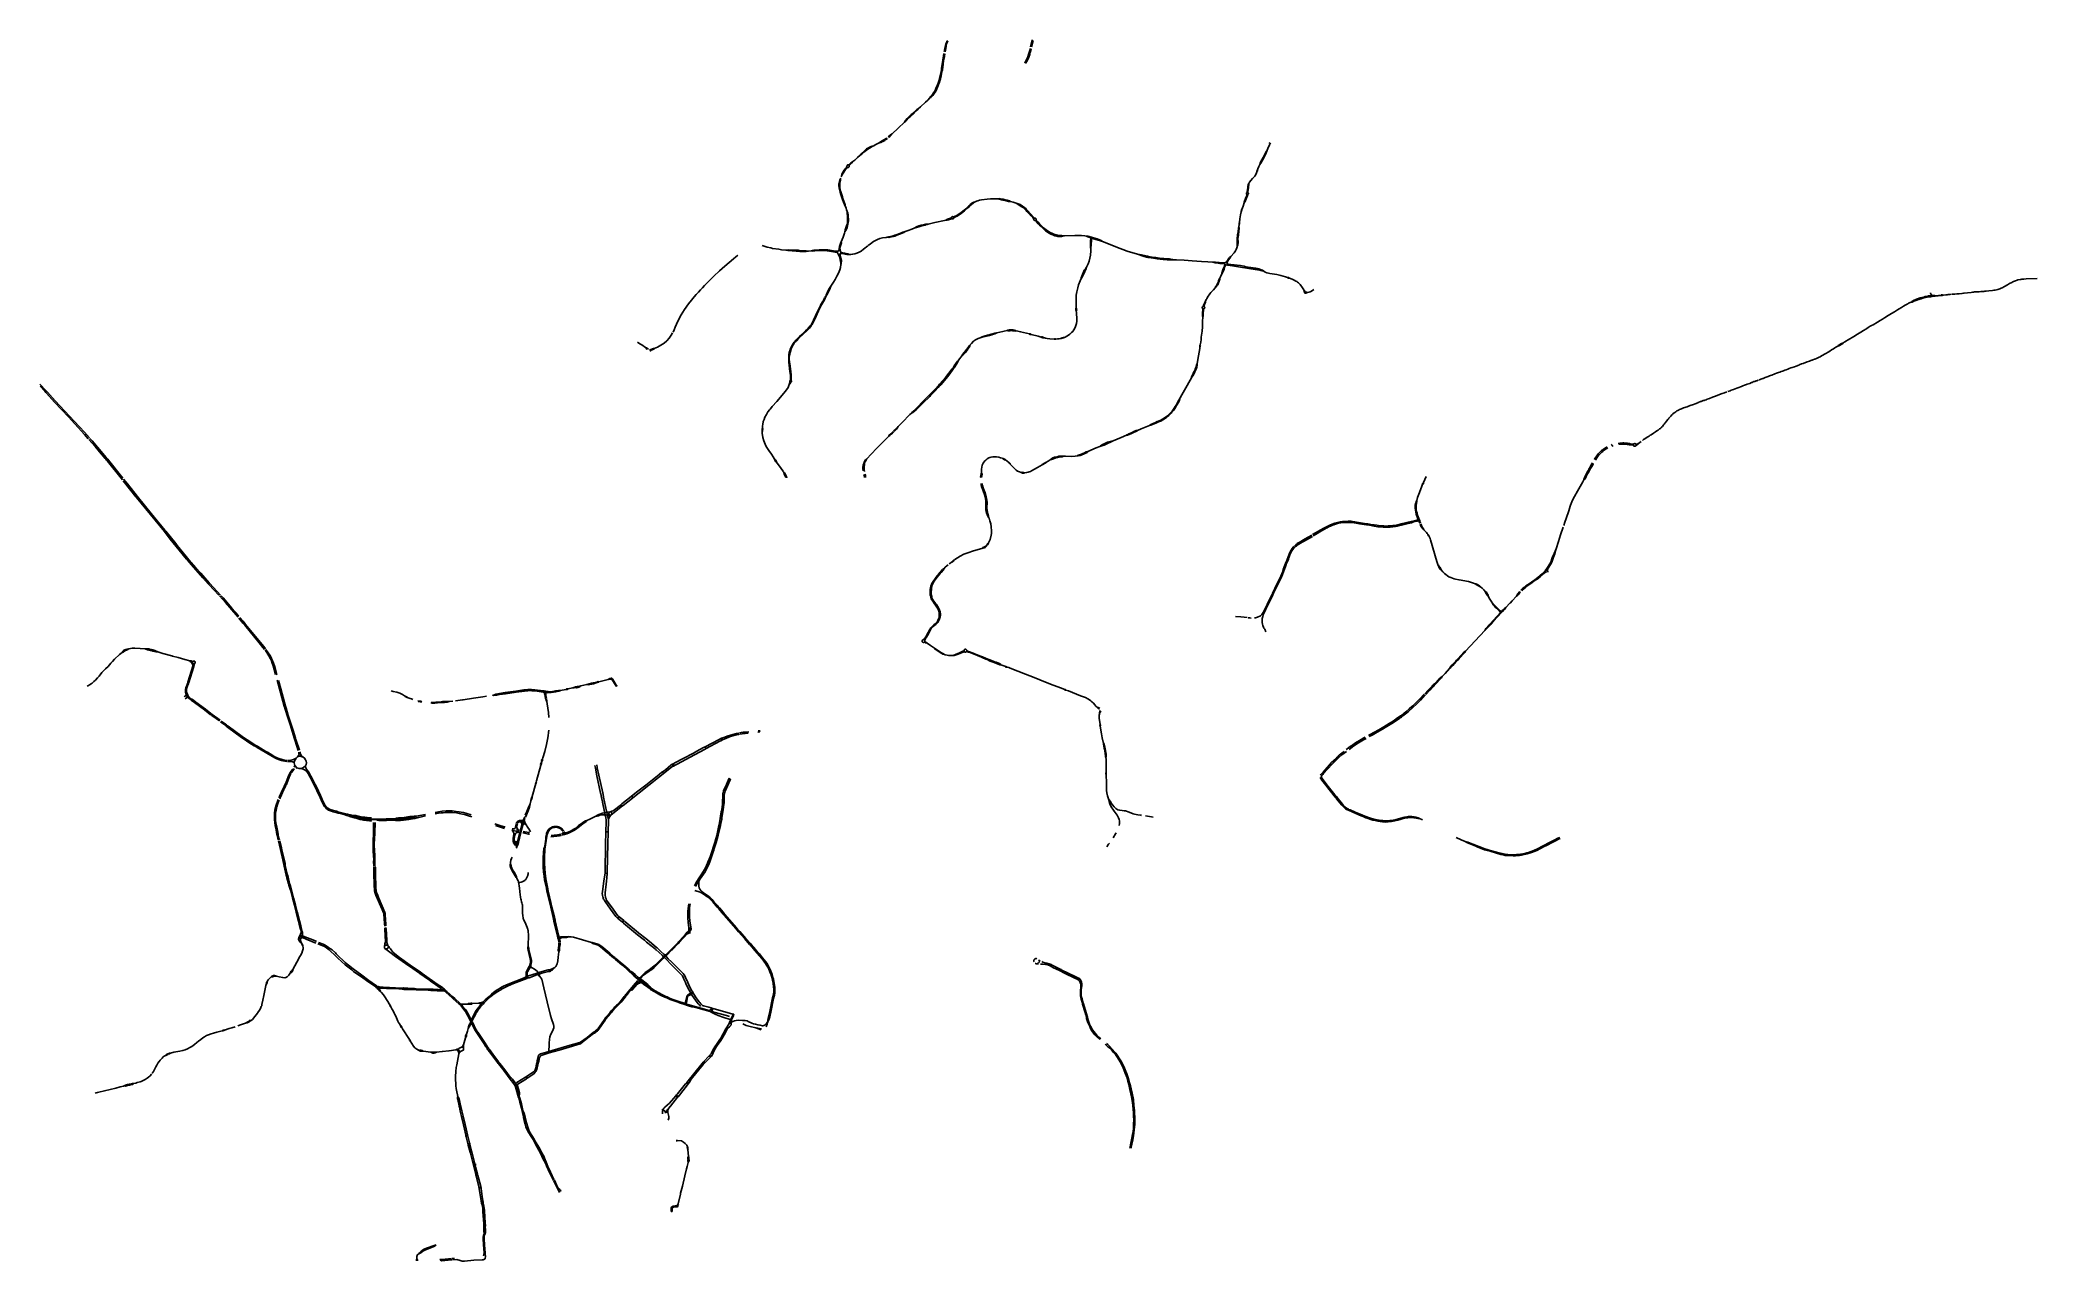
# Model space of a CAD drawing. Header units: inches. Extents: x 25490716 to 25512768, y 6672380 to 6685864.
import ezdxf

# ---------------------------------------------------------------- set-up
doc = ezdxf.new("R2010")
doc.units = ezdxf.units.IN
doc.header["$MEASUREMENT"] = 0

msp = doc.modelspace()

# ---------------------------------------------------------------- hatches: boundary and pattern name
msp.add_hatch(color=256).paths.add_polyline_path([(25499401, 6683020), (25499400, 6683018), (25499399, 6683016), (25499397, 6683014), (25499395, 6683012), (25499392, 6683011), (25499389, 6683011), (25499387, 6683011), (25499384, 6683012), (25499381, 6683013), (25499379, 6683015), (25499377, 6683018), (25499376, 6683020), (25499376, 6683023), (25499376, 6683026), (25499376, 6683028), (25499377, 6683030), (25499378, 6683032), (25499380, 6683034), (25499382, 6683036), (25499384, 6683037), (25499387, 6683037), (25499389, 6683038), (25499391, 6683037), (25499394, 6683036), (25499396, 6683035), (25499398, 6683034), (25499400, 6683032), (25499401, 6683030), (25499402, 6683027), (25499402, 6683025), (25499402, 6683023), (25499402, 6683021), (25499401, 6683020)], flags=0)

# ---------------------------------------------------------------- linework, layer by layer
for points in [[(25500698, 6685713), (25500682, 6685616), (25500680, 6685598), (25500673, 6685553), (25500671, 6685537)], [(25500708, 6685712), (25500703, 6685681), (25500695, 6685633), (25500689, 6685595), (25500685, 6685560), (25500682, 6685540)], [(25500705, 6685752), (25500702, 6685735)], [(25500736, 6685859), (25500731, 6685850), (25500726, 6685837), (25500720, 6685820), (25500714, 6685801), (25500708, 6685770), (25500705, 6685752)], [(25500705, 6685752), (25500710, 6685756), (25500716, 6685758)], [(25500705, 6685752), (25500710, 6685748), (25500714, 6685747)], [(25500743, 6685854), (25500735, 6685837), (25500732, 6685828), (25500728, 6685816), (25500724, 6685804), (25500722, 6685792), (25500719, 6685769), (25500714, 6685747), (25500712, 6685734)], [(25501632, 6685703), (25501620, 6685667), (25501607, 6685640), (25501598, 6685624), (25501590, 6685607)], [(25501645, 6685702), (25501627, 6685656), (25501614, 6685627), (25501603, 6685611), (25501600, 6685605)], [(25501635, 6685714), (25501632, 6685703)], [(25501639, 6685727), (25501635, 6685714)], [(25501650, 6685770), (25501645, 6685749), (25501639, 6685727)], [(25501648, 6685712), (25501645, 6685702)], [(25501651, 6685724), (25501648, 6685712)], [(25501661, 6685766), (25501657, 6685748), (25501651, 6685724)], [(25501673, 6685864), (25501654, 6685789)], [(25501684, 6685856), (25501666, 6685786)], [(25500667, 6685516), (25500658, 6685472), (25500651, 6685441), (25500646, 6685418), (25500639, 6685398), (25500636, 6685388)], [(25500676, 6685514), (25500666, 6685468), (25500659, 6685436), (25500654, 6685414), (25500648, 6685393), (25500642, 6685380)], [(25500671, 6685537), (25500667, 6685516)], [(25500671, 6685537), (25500675, 6685540), (25500682, 6685540)], [(25500671, 6685537), (25500674, 6685532), (25500681, 6685530)], [(25500681, 6685530), (25500676, 6685514)], [(25500682, 6685540), (25500681, 6685530)], [(25500567, 6685257), (25500560, 6685249)], [(25500575, 6685269), (25500572, 6685266), (25500568, 6685260), (25500567, 6685257)], [(25500567, 6685257), (25500576, 6685262), (25500584, 6685261)], [(25500576, 6685252), (25500567, 6685243)], [(25500575, 6685269), (25500574, 6685259), (25500576, 6685252)], [(25500582, 6685278), (25500575, 6685269)], [(25500584, 6685261), (25500576, 6685252)], [(25500627, 6685368), (25500610, 6685327), (25500606, 6685317), (25500596, 6685299), (25500582, 6685278)], [(25500591, 6685273), (25500584, 6685261)], [(25500637, 6685364), (25500636, 6685362), (25500620, 6685323), (25500611, 6685304), (25500600, 6685288), (25500591, 6685273)], [(25500632, 6685378), (25500627, 6685368)], [(25500636, 6685388), (25500632, 6685378)], [(25500632, 6685378), (25500642, 6685380)], [(25500642, 6685380), (25500636, 6685388)], [(25500642, 6685380), (25500637, 6685364)], [(25500329, 6685032), (25500320, 6685024)], [(25500338, 6685040), (25500329, 6685032)], [(25500329, 6685032), (25500338, 6685025)], [(25500346, 6685047), (25500338, 6685040)], [(25500352, 6685041), (25500338, 6685025)], [(25500338, 6685025), (25500338, 6685040)], [(25500412, 6685103), (25500400, 6685096), (25500390, 6685088), (25500352, 6685052), (25500346, 6685047)], [(25500412, 6685103), (25500405, 6685093), (25500393, 6685080), (25500353, 6685042), (25500352, 6685041)], [(25500544, 6685225), (25500520, 6685199), (25500495, 6685177), (25500439, 6685125), (25500412, 6685103)], [(25500560, 6685249), (25500551, 6685239), (25500544, 6685225)], [(25500567, 6685243), (25500552, 6685228), (25500544, 6685225)], [(25500120, 6684822), (25500107, 6684815), (25500091, 6684800), (25500081, 6684793)], [(25500087, 6684785), (25500099, 6684797), (25500113, 6684811), (25500120, 6684822)], [(25500261, 6684957), (25500193, 6684891), (25500126, 6684827), (25500120, 6684822)], [(25500320, 6685024), (25500313, 6685017), (25500292, 6684998), (25500272, 6684973), (25500261, 6684957)], [(25500327, 6685016), (25500315, 6685006), (25500276, 6684968), (25500261, 6684957)], [(25500338, 6685025), (25500327, 6685016)], [(25499780, 6684597), (25499773, 6684591), (25499742, 6684564), (25499714, 6684538), (25499693, 6684520)], [(25499874, 6684677), (25499857, 6684668), (25499844, 6684660), (25499821, 6684641), (25499786, 6684608), (25499780, 6684597)], [(25499878, 6684670), (25499877, 6684670), (25499858, 6684659), (25499843, 6684648), (25499825, 6684632), (25499790, 6684603), (25499780, 6684597)], [(25499923, 6684696), (25499904, 6684692), (25499875, 6684678), (25499874, 6684677)], [(25499923, 6684696), (25499907, 6684686), (25499878, 6684670)], [(25499976, 6684723), (25499938, 6684704), (25499923, 6684696)], [(25500016, 6684748), (25499998, 6684738), (25499976, 6684723)], [(25500020, 6684741), (25500001, 6684732), (25499976, 6684723)], [(25500036, 6684759), (25500016, 6684748)], [(25500038, 6684750), (25500023, 6684743), (25500020, 6684741)], [(25500068, 6684783), (25500061, 6684777), (25500036, 6684759)], [(25500036, 6684759), (25500038, 6684750)], [(25500036, 6684759), (25500047, 6684755)], [(25500047, 6684755), (25500038, 6684750)], [(25500047, 6684755), (25500058, 6684765), (25500074, 6684776)], [(25504259, 6684636), (25504245, 6684610), (25504230, 6684578), (25504216, 6684553), (25504208, 6684539)], [(25504264, 6684634), (25504251, 6684608), (25504239, 6684580), (25504222, 6684549), (25504217, 6684538)], [(25504268, 6684648), (25504260, 6684640), (25504259, 6684636)], [(25504268, 6684648), (25504265, 6684637), (25504264, 6684634)], [(25504293, 6684707), (25504276, 6684664), (25504268, 6684648)], [(25504297, 6684732), (25504293, 6684723)], [(25504293, 6684723), (25504295, 6684713)], [(25504293, 6684707), (25504295, 6684713)], [(25504306, 6684725), (25504303, 6684719), (25504295, 6684713)], [(25499570, 6684369), (25499566, 6684359), (25499564, 6684352)], [(25499620, 6684454), (25499619, 6684453), (25499597, 6684426), (25499585, 6684407), (25499571, 6684383), (25499570, 6684369)], [(25499625, 6684449), (25499623, 6684447), (25499612, 6684432), (25499592, 6684404), (25499579, 6684382), (25499570, 6684369)], [(25499628, 6684464), (25499620, 6684454)], [(25499634, 6684458), (25499625, 6684449)], [(25499628, 6684476), (25499628, 6684475), (25499627, 6684472), (25499627, 6684469), (25499627, 6684466), (25499628, 6684464)], [(25499635, 6684482), (25499633, 6684481), (25499631, 6684479), (25499629, 6684477), (25499628, 6684476)], [(25499628, 6684464), (25499628, 6684464), (25499630, 6684462), (25499632, 6684459), (25499634, 6684458)], [(25499634, 6684458), (25499635, 6684458), (25499637, 6684457), (25499640, 6684457), (25499643, 6684457), (25499645, 6684458), (25499648, 6684460), (25499650, 6684461), (25499651, 6684464), (25499652, 6684466), (25499653, 6684469), (25499653, 6684472), (25499652, 6684475), (25499651, 6684476)], [(25499645, 6684482), (25499643, 6684483), (25499641, 6684483), (25499638, 6684483), (25499635, 6684482), (25499635, 6684482)], [(25499655, 6684491), (25499645, 6684482)], [(25499651, 6684476), (25499651, 6684477), (25499649, 6684479), (25499648, 6684481), (25499646, 6684482), (25499645, 6684482)], [(25499660, 6684485), (25499651, 6684476)], [(25499693, 6684520), (25499670, 6684505), (25499655, 6684491)], [(25499693, 6684520), (25499677, 6684503), (25499662, 6684487), (25499660, 6684485)], [(25504155, 6684409), (25504151, 6684396), (25504143, 6684379), (25504131, 6684361), (25504119, 6684347), (25504106, 6684333), (25504088, 6684313), (25504072, 6684293), (25504065, 6684278)], [(25504155, 6684420), (25504154, 6684417), (25504155, 6684409)], [(25504161, 6684429), (25504156, 6684424), (25504155, 6684420)], [(25504160, 6684418), (25504159, 6684414), (25504155, 6684409)], [(25504161, 6684429), (25504161, 6684422), (25504160, 6684418)], [(25504185, 6684489), (25504175, 6684467), (25504165, 6684441), (25504161, 6684429)], [(25504208, 6684539), (25504191, 6684507), (25504185, 6684489)], [(25504213, 6684530), (25504197, 6684504), (25504185, 6684489)], [(25504208, 6684539), (25504212, 6684539), (25504217, 6684538)], [(25504208, 6684539), (25504209, 6684534), (25504213, 6684530)], [(25504217, 6684538), (25504213, 6684530)], [(25499539, 6684275), (25499537, 6684265)], [(25499547, 6684256), (25499542, 6684263), (25499537, 6684265)], [(25499537, 6684265), (25499538, 6684256)], [(25499547, 6684266), (25499542, 6684257), (25499538, 6684256)], [(25499574, 6684112), (25499560, 6684158), (25499552, 6684182), (25499547, 6684197), (25499544, 6684213), (25499541, 6684229), (25499538, 6684256)], [(25499556, 6684331), (25499549, 6684319), (25499545, 6684305), (25499540, 6684284), (25499539, 6684275)], [(25499548, 6684274), (25499547, 6684266)], [(25499547, 6684256), (25499547, 6684266)], [(25499583, 6684114), (25499578, 6684131), (25499556, 6684197), (25499552, 6684213), (25499549, 6684229), (25499547, 6684246), (25499547, 6684256)], [(25499556, 6684331), (25499555, 6684316), (25499551, 6684298), (25499549, 6684284), (25499548, 6684274)], [(25499558, 6684338), (25499556, 6684331)], [(25504041, 6684147), (25504029, 6684114), (25504015, 6684072), (25504014, 6684064)], [(25504038, 6684166), (25504038, 6684167), (25504038, 6684168), (25504038, 6684170), (25504038, 6684171), (25504039, 6684173), (25504039, 6684173)], [(25504043, 6684159), (25504042, 6684160), (25504041, 6684161), (25504040, 6684162), (25504039, 6684164), (25504039, 6684165), (25504038, 6684166)], [(25504039, 6684173), (25504040, 6684174), (25504040, 6684175), (25504041, 6684176), (25504042, 6684177), (25504044, 6684178), (25504045, 6684179)], [(25504043, 6684159), (25504041, 6684147)], [(25504053, 6684158), (25504052, 6684158), (25504050, 6684157), (25504048, 6684157), (25504046, 6684158), (25504045, 6684158), (25504043, 6684159), (25504043, 6684159)], [(25504047, 6684191), (25504045, 6684179)], [(25504045, 6684179), (25504045, 6684179), (25504046, 6684179), (25504048, 6684179), (25504049, 6684180), (25504051, 6684179), (25504052, 6684179), (25504053, 6684179), (25504054, 6684178)], [(25504065, 6684278), (25504059, 6684266), (25504056, 6684255), (25504054, 6684245), (25504052, 6684229), (25504047, 6684191)], [(25504053, 6684158), (25504049, 6684146)], [(25504060, 6684165), (25504059, 6684164), (25504058, 6684163), (25504058, 6684161), (25504056, 6684160), (25504055, 6684159), (25504054, 6684158), (25504053, 6684158)], [(25504065, 6684278), (25504064, 6684265), (25504062, 6684253), (25504061, 6684244), (25504060, 6684232), (25504054, 6684190)], [(25504054, 6684190), (25504054, 6684179)], [(25504054, 6684178), (25504054, 6684178), (25504055, 6684178), (25504056, 6684177), (25504057, 6684176), (25504058, 6684174)], [(25504058, 6684174), (25504058, 6684174), (25504059, 6684173), (25504060, 6684172), (25504060, 6684170), (25504060, 6684169), (25504060, 6684167), (25504060, 6684166), (25504060, 6684165)], [(25499583, 6684114), (25499574, 6684112)], [(25499602, 6684041), (25499597, 6684053), (25499589, 6684073), (25499574, 6684112)], [(25499608, 6684042), (25499583, 6684114)], [(25499612, 6684024), (25499603, 6684037), (25499602, 6684041)], [(25499612, 6684024), (25499609, 6684040), (25499608, 6684042)], [(25499629, 6683971), (25499624, 6683987), (25499618, 6684007), (25499612, 6684024)], [(25499632, 6683846), (25499634, 6683870), (25499635, 6683890), (25499633, 6683921), (25499630, 6683949), (25499629, 6683971)], [(25499640, 6683845), (25499643, 6683871), (25499644, 6683883), (25499644, 6683890), (25499642, 6683907), (25499639, 6683937), (25499636, 6683950), (25499629, 6683971)], [(25500816, 6683914), (25500839, 6683927), (25500865, 6683944), (25500887, 6683959), (25500908, 6683974), (25500922, 6683986), (25500939, 6684000), (25500953, 6684012), (25500964, 6684023), (25500973, 6684031), (25500983, 6684040), (25500997, 6684053)], [(25501006, 6684052), (25500998, 6684044), (25500982, 6684029), (25500972, 6684018), (25500952, 6684001), (25500926, 6683978), (25500910, 6683965), (25500889, 6683948), (25500868, 6683934), (25500845, 6683919), (25500841, 6683917), (25500819, 6683907)], [(25501009, 6684064), (25501001, 6684058), (25500997, 6684053)], [(25501001, 6684058), (25501006, 6684052)], [(25501025, 6684064), (25501020, 6684061), (25501006, 6684052)], [(25501006, 6684062), (25501006, 6684052)], [(25501022, 6684070), (25501009, 6684064)], [(25501035, 6684073), (25501024, 6684071), (25501022, 6684070)], [(25501035, 6684073), (25501028, 6684066), (25501025, 6684064)], [(25501175, 6684104), (25501112, 6684097), (25501091, 6684093), (25501074, 6684088), (25501057, 6684082), (25501035, 6684073)], [(25501289, 6684108), (25501288, 6684108), (25501246, 6684109), (25501214, 6684108), (25501175, 6684104)], [(25501322, 6684111), (25501309, 6684112), (25501289, 6684108)], [(25501321, 6684101), (25501305, 6684104), (25501289, 6684108)], [(25501335, 6684099), (25501321, 6684101)], [(25501343, 6684107), (25501322, 6684111)], [(25501335, 6684099), (25501343, 6684107)], [(25501344, 6684097), (25501335, 6684099)], [(25501344, 6684097), (25501343, 6684107)], [(25501353, 6684105), (25501343, 6684107)], [(25501351, 6684096), (25501344, 6684097)], [(25501434, 6684079), (25501420, 6684080), (25501411, 6684081), (25501358, 6684095), (25501351, 6684096)], [(25501434, 6684079), (25501423, 6684086), (25501396, 6684094), (25501364, 6684103), (25501353, 6684105)], [(25501496, 6684060), (25501461, 6684072), (25501434, 6684079)], [(25501605, 6683982), (25501589, 6683998), (25501573, 6684012), (25501560, 6684022), (25501518, 6684046), (25501496, 6684060)], [(25501607, 6683994), (25501597, 6684005), (25501580, 6684018), (25501561, 6684032), (25501540, 6684045), (25501517, 6684055), (25501496, 6684060)], [(25501607, 6683994), (25501605, 6683982)], [(25501616, 6683986), (25501605, 6683982)], [(25501684, 6683898), (25501675, 6683910), (25501650, 6683933), (25501638, 6683944), (25501615, 6683970), (25501605, 6683982)], [(25501616, 6683986), (25501607, 6683994)], [(25501690, 6683903), (25501621, 6683981), (25501616, 6683986)], [(25503983, 6683977), (25503980, 6683966), (25503974, 6683934), (25503970, 6683910), (25503967, 6683887), (25503961, 6683849)], [(25503984, 6683987), (25503982, 6683983), (25503983, 6683977)], [(25503989, 6683986), (25503987, 6683981), (25503983, 6683977)], [(25503988, 6683993), (25503985, 6683990), (25503984, 6683987)], [(25504014, 6684064), (25504001, 6684029), (25503988, 6683993)], [(25503988, 6683993), (25503989, 6683988), (25503989, 6683986)], [(25504049, 6684146), (25504037, 6684111), (25504020, 6684071), (25504014, 6684064)], [(25499605, 6683745), (25499600, 6683732), (25499584, 6683687), (25499565, 6683633)], [(25499628, 6683831), (25499623, 6683811), (25499609, 6683767), (25499605, 6683745)], [(25499636, 6683830), (25499633, 6683820), (25499632, 6683809), (25499628, 6683794), (25499617, 6683766), (25499605, 6683745)], [(25499632, 6683846), (25499628, 6683831)], [(25499632, 6683846), (25499640, 6683845)], [(25499640, 6683845), (25499636, 6683830)], [(25500155, 6683707), (25500138, 6683702)], [(25500155, 6683696), (25500154, 6683703), (25500155, 6683707)], [(25500270, 6683748), (25500246, 6683741), (25500236, 6683738), (25500218, 6683730), (25500183, 6683717), (25500155, 6683707)], [(25500163, 6683699), (25500160, 6683704), (25500155, 6683707)], [(25500270, 6683748), (25500256, 6683739), (25500243, 6683733), (25500218, 6683721), (25500179, 6683707), (25500163, 6683699)], [(25500368, 6683785), (25500345, 6683776), (25500304, 6683761), (25500270, 6683748)], [(25500472, 6683824), (25500448, 6683818), (25500421, 6683811), (25500403, 6683803), (25500368, 6683785)], [(25500481, 6683818), (25500433, 6683805), (25500394, 6683792), (25500368, 6683785)], [(25500482, 6683826), (25500472, 6683824)], [(25500481, 6683818), (25500472, 6683824)], [(25500482, 6683826), (25500481, 6683818)], [(25500499, 6683821), (25500495, 6683820), (25500481, 6683818)], [(25500497, 6683828), (25500491, 6683827), (25500482, 6683826)], [(25500524, 6683830), (25500509, 6683830), (25500497, 6683828)], [(25500524, 6683830), (25500512, 6683826), (25500499, 6683821)], [(25500719, 6683875), (25500705, 6683871), (25500598, 6683847), (25500524, 6683830)], [(25500770, 6683894), (25500739, 6683883), (25500719, 6683875)], [(25500772, 6683886), (25500749, 6683879), (25500734, 6683875), (25500719, 6683875)], [(25500782, 6683900), (25500770, 6683894)], [(25500785, 6683891), (25500772, 6683886)], [(25500804, 6683909), (25500803, 6683909), (25500801, 6683911), (25500799, 6683912), (25500797, 6683912), (25500795, 6683913), (25500793, 6683913), (25500792, 6683912), (25500790, 6683912), (25500788, 6683911), (25500786, 6683910), (25500785, 6683909), (25500784, 6683907), (25500783, 6683906), (25500782, 6683904), (25500782, 6683902), (25500782, 6683900), (25500782, 6683900)], [(25500782, 6683900), (25500782, 6683899), (25500782, 6683897), (25500782, 6683896), (25500783, 6683894), (25500784, 6683892), (25500785, 6683891)], [(25500785, 6683891), (25500786, 6683890), (25500787, 6683889), (25500789, 6683888), (25500792, 6683887), (25500793, 6683887), (25500793, 6683887)], [(25500793, 6683887), (25500795, 6683887), (25500798, 6683887), (25500800, 6683888), (25500802, 6683889), (25500803, 6683891), (25500804, 6683891)], [(25500803, 6683909), (25500816, 6683914)], [(25500807, 6683901), (25500807, 6683903), (25500806, 6683904), (25500805, 6683906), (25500804, 6683908), (25500804, 6683909)], [(25500804, 6683891), (25500805, 6683893), (25500806, 6683894), (25500807, 6683896), (25500807, 6683899), (25500807, 6683900), (25500807, 6683901)], [(25500819, 6683907), (25500807, 6683901)], [(25501691, 6683886), (25501689, 6683890), (25501684, 6683898)], [(25501696, 6683898), (25501690, 6683903)], [(25501691, 6683886), (25501690, 6683884), (25501690, 6683881), (25501691, 6683878), (25501692, 6683875), (25501694, 6683872), (25501697, 6683871), (25501700, 6683869), (25501703, 6683869), (25501705, 6683869)], [(25501699, 6683895), (25501698, 6683894), (25501695, 6683892), (25501693, 6683890), (25501691, 6683887), (25501691, 6683886)], [(25501699, 6683895), (25501696, 6683898)], [(25501710, 6683894), (25501707, 6683895), (25501704, 6683896), (25501701, 6683895), (25501699, 6683895)], [(25501705, 6683869), (25501706, 6683869), (25501709, 6683870), (25501712, 6683871), (25501714, 6683874), (25501715, 6683875)], [(25501957, 6683695), (25501943, 6683697), (25501923, 6683702), (25501900, 6683710), (25501878, 6683720), (25501859, 6683731), (25501840, 6683743), (25501821, 6683757), (25501802, 6683774), (25501771, 6683802), (25501754, 6683817), (25501739, 6683832), (25501719, 6683855), (25501705, 6683869)], [(25501717, 6683885), (25501717, 6683886), (25501715, 6683889), (25501714, 6683891), (25501712, 6683893), (25501710, 6683894)], [(25501715, 6683875), (25501716, 6683876), (25501717, 6683879), (25501717, 6683882), (25501717, 6683885)], [(25501969, 6683706), (25501956, 6683707), (25501927, 6683715), (25501913, 6683719), (25501898, 6683726), (25501873, 6683738), (25501850, 6683751), (25501830, 6683765), (25501807, 6683783), (25501775, 6683812), (25501754, 6683835), (25501737, 6683850), (25501725, 6683861), (25501719, 6683868), (25501715, 6683875)], [(25501957, 6683695), (25501969, 6683706)], [(25501972, 6683694), (25501969, 6683706)], [(25501990, 6683705), (25501969, 6683706)], [(25503941, 6683710), (25503939, 6683697)], [(25503955, 6683795), (25503950, 6683786), (25503946, 6683745), (25503941, 6683710)], [(25503949, 6683709), (25503948, 6683698)], [(25503955, 6683795), (25503957, 6683784), (25503950, 6683713), (25503949, 6683709)], [(25503959, 6683828), (25503955, 6683795)], [(25503961, 6683849), (25503958, 6683842), (25503957, 6683838)], [(25503957, 6683838), (25503957, 6683834), (25503959, 6683828)], [(25503963, 6683837), (25503962, 6683833), (25503959, 6683828)], [(25503961, 6683849), (25503963, 6683841), (25503963, 6683837)], [(25498422, 6683488), (25498418, 6683483), (25498402, 6683469), (25498376, 6683448)], [(25498954, 6683544), (25498906, 6683548), (25498874, 6683552), (25498806, 6683562), (25498785, 6683567), (25498747, 6683575), (25498701, 6683590), (25498691, 6683594)], [(25499064, 6683542), (25498978, 6683546), (25498954, 6683544)], [(25499066, 6683533), (25498975, 6683539), (25498954, 6683544)], [(25499076, 6683542), (25499064, 6683542)], [(25499080, 6683532), (25499066, 6683533)], [(25499093, 6683531), (25499076, 6683542)], [(25499087, 6683541), (25499076, 6683542)], [(25499080, 6683532), (25499076, 6683542)], [(25499093, 6683531), (25499087, 6683541), (25499080, 6683532)], [(25499093, 6683531), (25499080, 6683532)], [(25499202, 6683533), (25499176, 6683535), (25499100, 6683538), (25499087, 6683541)], [(25499202, 6683533), (25499176, 6683529), (25499162, 6683527), (25499145, 6683527), (25499106, 6683528), (25499093, 6683531)], [(25499237, 6683535), (25499202, 6683533)], [(25499340, 6683548), (25499319, 6683546), (25499284, 6683544), (25499260, 6683542), (25499248, 6683540), (25499237, 6683535)], [(25499340, 6683540), (25499325, 6683539), (25499274, 6683535), (25499249, 6683533), (25499237, 6683535)], [(25499340, 6683548), (25499340, 6683540)], [(25499498, 6683531), (25499437, 6683541), (25499415, 6683545), (25499391, 6683547), (25499366, 6683548), (25499340, 6683548)], [(25499498, 6683521), (25499438, 6683530), (25499410, 6683536), (25499395, 6683538), (25499381, 6683540), (25499364, 6683540), (25499340, 6683540)], [(25499531, 6683534), (25499515, 6683531), (25499498, 6683531)], [(25499522, 6683518), (25499498, 6683521)], [(25499522, 6683518), (25499522, 6683519), (25499523, 6683522), (25499524, 6683525), (25499525, 6683528), (25499527, 6683530), (25499530, 6683533), (25499531, 6683534)], [(25499531, 6683500), (25499529, 6683502), (25499526, 6683504), (25499525, 6683507), (25499523, 6683510), (25499522, 6683513), (25499522, 6683516), (25499522, 6683518)], [(25499531, 6683534), (25499532, 6683534), (25499535, 6683536), (25499539, 6683536), (25499539, 6683537)], [(25499531, 6683500), (25499542, 6683478), (25499549, 6683462), (25499554, 6683436), (25499558, 6683398), (25499561, 6683386)], [(25499548, 6683498), (25499546, 6683497), (25499542, 6683497), (25499538, 6683497), (25499535, 6683498), (25499532, 6683499), (25499531, 6683500)], [(25499540, 6683559), (25499540, 6683557), (25499539, 6683537)], [(25499539, 6683537), (25499541, 6683537), (25499544, 6683536), (25499547, 6683536), (25499550, 6683535), (25499553, 6683533), (25499556, 6683531), (25499556, 6683530)], [(25499565, 6683633), (25499559, 6683626), (25499545, 6683584), (25499540, 6683559)], [(25499557, 6683505), (25499557, 6683504), (25499555, 6683502), (25499552, 6683500), (25499549, 6683498), (25499548, 6683498)], [(25499548, 6683498), (25499551, 6683488), (25499561, 6683455), (25499566, 6683429), (25499565, 6683396), (25499561, 6683386)], [(25499565, 6683633), (25499566, 6683625), (25499553, 6683580), (25499550, 6683567), (25499549, 6683559)], [(25499549, 6683559), (25499549, 6683557), (25499551, 6683547), (25499556, 6683531)], [(25499556, 6683530), (25499558, 6683528), (25499560, 6683526), (25499561, 6683522), (25499561, 6683519), (25499561, 6683515), (25499561, 6683515)], [(25499561, 6683515), (25499561, 6683512), (25499560, 6683509), (25499559, 6683507), (25499557, 6683505)], [(25499652, 6683496), (25499636, 6683494), (25499625, 6683495), (25499575, 6683504), (25499557, 6683505)], [(25499652, 6683496), (25499637, 6683502), (25499603, 6683510), (25499561, 6683515)], [(25499859, 6683591), (25499810, 6683552), (25499784, 6683533), (25499763, 6683522), (25499738, 6683510), (25499716, 6683503), (25499690, 6683498), (25499672, 6683496), (25499652, 6683496)], [(25500071, 6683685), (25500059, 6683683), (25500020, 6683678), (25499989, 6683671), (25499964, 6683662), (25499941, 6683651), (25499919, 6683637), (25499887, 6683613), (25499863, 6683594)], [(25500138, 6683702), (25500111, 6683695), (25500089, 6683690), (25500071, 6683685)], [(25500141, 6683693), (25500117, 6683688), (25500089, 6683684), (25500071, 6683685)], [(25500155, 6683696), (25500141, 6683693)], [(25500163, 6683699), (25500155, 6683696)], [(25501972, 6683694), (25501957, 6683695)], [(25501989, 6683695), (25501972, 6683694)], [(25502028, 6683700), (25502006, 6683697), (25501996, 6683695), (25501989, 6683695)], [(25502028, 6683700), (25502000, 6683704), (25501990, 6683705)], [(25502273, 6683696), (25502254, 6683699), (25502219, 6683703), (25502179, 6683704), (25502142, 6683703), (25502028, 6683700)], [(25502320, 6683555), (25502320, 6683535), (25502315, 6683486), (25502310, 6683454), (25502300, 6683421), (25502290, 6683393), (25502281, 6683370), (25502272, 6683354)], [(25502321, 6683677), (25502286, 6683689), (25502273, 6683696)], [(25502327, 6683686), (25502287, 6683696), (25502273, 6683696)], [(25502319, 6683662), (25502318, 6683651), (25502316, 6683612), (25502316, 6683587), (25502317, 6683568), (25502320, 6683555)], [(25502321, 6683677), (25502319, 6683662)], [(25502328, 6683661), (25502327, 6683655), (25502323, 6683600), (25502322, 6683570), (25502320, 6683555)], [(25502327, 6683686), (25502323, 6683682), (25502321, 6683677)], [(25502331, 6683674), (25502321, 6683677)], [(25502327, 6683686), (25502330, 6683680), (25502331, 6683674)], [(25502351, 6683678), (25502327, 6683686)], [(25502331, 6683674), (25502328, 6683661)], [(25502348, 6683669), (25502331, 6683674)], [(25502449, 6683639), (25502428, 6683644), (25502392, 6683655), (25502348, 6683669)], [(25502449, 6683639), (25502436, 6683648), (25502389, 6683666), (25502351, 6683678)], [(25502836, 6683499), (25502721, 6683531), (25502595, 6683578), (25502514, 6683611), (25502449, 6683639)], [(25502945, 6683475), (25502910, 6683484), (25502878, 6683491), (25502836, 6683499)], [(25502935, 6683467), (25502909, 6683474), (25502886, 6683481), (25502858, 6683490), (25502836, 6683499)], [(25503937, 6683583), (25503937, 6683580), (25503933, 6683567), (25503925, 6683550), (25503916, 6683534), (25503902, 6683514), (25503866, 6683473)], [(25503938, 6683689), (25503937, 6683677)], [(25503937, 6683677), (25503937, 6683631), (25503937, 6683596), (25503937, 6683583)], [(25503945, 6683677), (25503946, 6683622), (25503944, 6683603), (25503942, 6683596), (25503937, 6683583)], [(25503938, 6683689), (25503944, 6683693), (25503948, 6683698)], [(25503939, 6683697), (25503938, 6683689)], [(25503938, 6683689), (25503946, 6683689)], [(25503939, 6683697), (25503948, 6683698)], [(25503939, 6683697), (25503942, 6683695), (25503946, 6683689)], [(25503946, 6683689), (25503945, 6683677)], [(25503948, 6683698), (25503946, 6683689)], [(25498376, 6683448), (25498280, 6683366), (25498221, 6683315), (25498156, 6683254), (25498105, 6683203)], [(25499561, 6683386), (25499561, 6683386), (25499556, 6683351), (25499550, 6683324), (25499535, 6683288), (25499517, 6683254), (25499496, 6683220), (25499477, 6683188)], [(25502243, 6683310), (25502212, 6683237), (25502210, 6683224)], [(25502253, 6683306), (25502222, 6683236), (25502210, 6683224)], [(25502248, 6683320), (25502243, 6683310)], [(25502254, 6683330), (25502248, 6683320)], [(25502248, 6683320), (25502254, 6683320), (25502260, 6683323)], [(25502260, 6683323), (25502253, 6683306)], [(25502261, 6683339), (25502260, 6683337), (25502254, 6683330)], [(25502254, 6683330), (25502258, 6683326), (25502260, 6683323)], [(25502267, 6683336), (25502260, 6683323)], [(25502272, 6683354), (25502264, 6683345), (25502261, 6683339)], [(25502272, 6683354), (25502270, 6683342), (25502267, 6683336)], [(25502935, 6683467), (25502945, 6683475)], [(25502946, 6683465), (25502935, 6683467)], [(25502946, 6683465), (25502945, 6683475)], [(25502957, 6683473), (25502945, 6683475)], [(25502955, 6683463), (25502946, 6683465)], [(25503162, 6683437), (25503118, 6683440), (25503087, 6683443), (25503052, 6683448), (25503012, 6683454), (25502958, 6683463), (25502955, 6683463)], [(25503163, 6683447), (25503154, 6683447), (25503128, 6683450), (25503101, 6683452), (25503080, 6683454), (25503038, 6683461), (25503016, 6683463), (25502957, 6683473)], [(25503180, 6683435), (25503162, 6683437)], [(25503173, 6683447), (25503163, 6683447)], [(25503180, 6683435), (25503175, 6683441), (25503173, 6683447)], [(25503189, 6683446), (25503173, 6683447)], [(25503180, 6683435), (25503186, 6683441), (25503189, 6683446)], [(25503205, 6683434), (25503198, 6683434), (25503180, 6683435)], [(25503205, 6683442), (25503189, 6683446)], [(25503233, 6683437), (25503222, 6683441), (25503205, 6683442)], [(25503233, 6683437), (25503211, 6683434), (25503205, 6683434)], [(25503667, 6683409), (25503612, 6683413), (25503544, 6683418), (25503438, 6683425), (25503349, 6683432), (25503267, 6683436), (25503233, 6683437)], [(25503788, 6683394), (25503744, 6683396), (25503725, 6683398), (25503694, 6683403), (25503667, 6683409)], [(25503789, 6683402), (25503768, 6683402), (25503754, 6683404), (25503738, 6683406), (25503721, 6683408), (25503698, 6683409), (25503667, 6683409)], [(25503764, 6683275), (25503752, 6683249), (25503745, 6683232)], [(25503797, 6683370), (25503796, 6683366), (25503789, 6683351), (25503782, 6683335), (25503765, 6683287), (25503764, 6683275)], [(25503804, 6683367), (25503801, 6683361), (25503791, 6683332), (25503771, 6683285), (25503764, 6683275)], [(25503797, 6683392), (25503788, 6683394)], [(25503800, 6683401), (25503789, 6683402)], [(25503797, 6683392), (25503797, 6683393), (25503798, 6683396), (25503799, 6683399), (25503800, 6683401), (25503800, 6683401)], [(25503801, 6683382), (25503801, 6683382), (25503799, 6683385), (25503798, 6683387), (25503797, 6683390), (25503797, 6683392)], [(25503801, 6683382), (25503797, 6683370)], [(25503800, 6683401), (25503802, 6683403), (25503804, 6683405), (25503806, 6683406), (25503809, 6683407), (25503811, 6683407), (25503812, 6683407), (25503814, 6683407), (25503816, 6683407)], [(25503809, 6683377), (25503808, 6683378), (25503806, 6683379), (25503803, 6683380), (25503801, 6683382)], [(25503809, 6683377), (25503807, 6683372), (25503804, 6683367)], [(25503821, 6683380), (25503819, 6683379), (25503816, 6683378), (25503813, 6683377), (25503810, 6683377), (25503809, 6683377)], [(25503821, 6683416), (25503816, 6683407)], [(25503816, 6683407), (25503817, 6683406), (25503819, 6683405), (25503821, 6683404), (25503823, 6683403), (25503823, 6683402)], [(25503840, 6683446), (25503828, 6683427), (25503821, 6683416)], [(25503827, 6683391), (25503827, 6683390), (25503827, 6683387), (25503826, 6683385), (25503824, 6683383), (25503822, 6683380), (25503821, 6683380)], [(25503834, 6683378), (25503821, 6683380)], [(25503828, 6683412), (25503823, 6683402)], [(25503823, 6683402), (25503825, 6683401), (25503826, 6683399), (25503827, 6683397), (25503827, 6683394), (25503827, 6683392), (25503827, 6683391)], [(25503838, 6683388), (25503827, 6683391)], [(25503866, 6683473), (25503856, 6683455), (25503834, 6683423), (25503828, 6683412)], [(25504136, 6683330), (25503971, 6683356), (25503883, 6683370), (25503834, 6683378)], [(25504141, 6683343), (25504030, 6683360), (25504012, 6683366), (25503972, 6683372), (25503867, 6683384), (25503845, 6683386), (25503838, 6683388)], [(25503866, 6683473), (25503853, 6683463), (25503840, 6683446)], [(25504144, 6683329), (25504136, 6683330)], [(25504156, 6683340), (25504141, 6683343)], [(25504156, 6683340), (25504144, 6683329)], [(25504169, 6683336), (25504162, 6683334), (25504144, 6683329)], [(25504162, 6683327), (25504144, 6683329)], [(25504162, 6683327), (25504161, 6683332), (25504156, 6683340)], [(25504169, 6683336), (25504156, 6683340)], [(25504169, 6683336), (25504162, 6683327)], [(25504171, 6683325), (25504162, 6683327)], [(25504174, 6683335), (25504169, 6683336)], [(25504229, 6683310), (25504212, 6683314), (25504171, 6683325)], [(25504229, 6683310), (25504216, 6683320), (25504200, 6683327), (25504174, 6683335)], [(25504417, 6683263), (25504375, 6683273), (25504348, 6683278), (25504295, 6683286), (25504281, 6683289), (25504264, 6683294), (25504247, 6683300), (25504229, 6683310)], [(25498023, 6683117), (25498012, 6683106), (25497988, 6683079), (25497964, 6683052), (25497942, 6683028), (25497911, 6682990), (25497877, 6682949), (25497833, 6682889), (25497797, 6682830), (25497760, 6682760), (25497731, 6682692), (25497718, 6682661), (25497707, 6682638)], [(25498105, 6683203), (25498090, 6683189), (25498055, 6683152), (25498033, 6683128), (25498023, 6683117)], [(25499397, 6683047), (25499392, 6683037)], [(25499451, 6683145), (25499435, 6683122), (25499421, 6683096), (25499410, 6683073), (25499397, 6683047)], [(25499451, 6683145), (25499443, 6683122), (25499421, 6683076), (25499404, 6683046), (25499403, 6683044)], [(25499477, 6683188), (25499451, 6683145)], [(25502210, 6683224), (25502201, 6683203), (25502184, 6683159), (25502175, 6683125), (25502166, 6683083), (25502160, 6683045), (25502157, 6683003), (25502157, 6682978), (25502157, 6682958), (25502159, 6682905)], [(25503692, 6683128), (25503673, 6683105), (25503659, 6683088), (25503647, 6683074), (25503636, 6683061), (25503627, 6683049), (25503617, 6683036), (25503608, 6683022), (25503600, 6683006), (25503593, 6682997), (25503587, 6682981)], [(25503706, 6683153), (25503697, 6683140), (25503692, 6683128)], [(25503712, 6683148), (25503702, 6683135), (25503692, 6683128)], [(25503712, 6683161), (25503706, 6683153)], [(25503716, 6683167), (25503712, 6683161)], [(25503712, 6683161), (25503716, 6683160), (25503721, 6683159)], [(25503721, 6683159), (25503712, 6683148)], [(25503745, 6683232), (25503739, 6683223), (25503731, 6683205), (25503725, 6683189), (25503716, 6683167)], [(25503716, 6683167), (25503717, 6683164), (25503721, 6683159)], [(25503745, 6683232), (25503745, 6683222), (25503738, 6683201), (25503730, 6683181), (25503721, 6683159)], [(25504491, 6683242), (25504468, 6683249), (25504417, 6683263)], [(25504502, 6683235), (25504497, 6683236), (25504491, 6683242)], [(25504506, 6683239), (25504499, 6683242), (25504491, 6683242)], [(25504515, 6683233), (25504507, 6683233), (25504502, 6683235)], [(25504515, 6683233), (25504509, 6683238), (25504506, 6683239)], [(25504673, 6683103), (25504666, 6683114), (25504659, 6683127), (25504651, 6683139), (25504639, 6683153), (25504631, 6683163), (25504624, 6683170), (25504612, 6683180), (25504603, 6683188), (25504595, 6683195), (25504584, 6683202), (25504567, 6683211), (25504543, 6683222), (25504515, 6683233)], [(25504688, 6683077), (25504683, 6683093), (25504673, 6683103)], [(25504678, 6683071), (25504676, 6683086), (25504673, 6683103)], [(25504678, 6683071), (25504682, 6683074), (25504688, 6683077)], [(25504689, 6683067), (25504684, 6683068), (25504678, 6683071)], [(25504693, 6683078), (25504688, 6683077)], [(25504689, 6683067), (25504688, 6683077)], [(25504694, 6683068), (25504689, 6683067)], [(25504710, 6683074), (25504704, 6683078), (25504693, 6683078)], [(25504710, 6683074), (25504705, 6683072), (25504694, 6683068)], [(25504757, 6683090), (25504742, 6683081), (25504728, 6683077), (25504713, 6683075), (25504710, 6683074)], [(25504782, 6683107), (25504757, 6683090)], [(25511613, 6683042), (25511605, 6683045), (25511599, 6683052), (25511595, 6683060), (25511593, 6683065), (25511593, 6683070)], [(25511715, 6683049), (25511711, 6683048), (25511708, 6683046), (25511704, 6683043)], [(25511730, 6683046), (25511720, 6683048), (25511715, 6683049)], [(25511730, 6683046), (25511722, 6683042), (25511719, 6683042), (25511716, 6683041)], [(25511825, 6683055), (25511809, 6683053), (25511800, 6683053), (25511793, 6683052), (25511785, 6683052), (25511776, 6683051), (25511760, 6683050), (25511730, 6683046)], [(25511960, 6683068), (25511955, 6683067), (25511939, 6683063), (25511909, 6683061), (25511884, 6683060), (25511861, 6683058), (25511832, 6683056)], [(25512076, 6683081), (25512068, 6683080), (25512055, 6683077), (25512039, 6683075), (25511999, 6683071), (25511965, 6683068), (25511960, 6683068)], [(25512094, 6683082), (25512083, 6683081), (25512076, 6683081)], [(25512100, 6683082), (25512094, 6683082)], [(25512128, 6683083), (25512124, 6683083), (25512106, 6683082), (25512100, 6683082)], [(25512472, 6683178), (25512463, 6683173), (25512441, 6683160), (25512408, 6683141), (25512384, 6683128), (25512371, 6683122), (25512359, 6683116), (25512346, 6683112), (25512334, 6683108), (25512319, 6683104), (25512306, 6683101), (25512292, 6683099), (25512278, 6683097), (25512234, 6683092), (25512207, 6683090), (25512191, 6683088), (25512179, 6683085), (25512173, 6683085), (25512161, 6683085), (25512148, 6683085), (25512128, 6683083)], [(25512583, 6683219), (25512557, 6683214), (25512547, 6683211), (25512529, 6683205), (25512509, 6683197), (25512481, 6683183), (25512472, 6683178)], [(25512593, 6683220), (25512583, 6683219)], [(25512768, 6683230), (25512647, 6683225), (25512623, 6683224), (25512596, 6683221), (25512593, 6683220)], [(25499336, 6682933), (25499320, 6682901), (25499280, 6682817)], [(25499342, 6682930), (25499339, 6682925), (25499326, 6682898), (25499287, 6682814)], [(25499340, 6682943), (25499336, 6682933)], [(25499375, 6683005), (25499367, 6682988), (25499359, 6682973), (25499340, 6682943)], [(25499340, 6682943), (25499348, 6682939)], [(25499348, 6682939), (25499342, 6682930)], [(25499382, 6683001), (25499379, 6682995), (25499369, 6682975), (25499358, 6682956), (25499348, 6682939)], [(25499379, 6683015), (25499375, 6683005)], [(25499387, 6683011), (25499382, 6683001)], [(25499403, 6683044), (25499399, 6683032)], [(25502160, 6682874), (25502162, 6682855), (25502165, 6682777), (25502165, 6682759), (25502161, 6682733), (25502156, 6682712), (25502150, 6682698), (25502144, 6682683), (25502133, 6682664), (25502120, 6682645), (25502108, 6682632), (25502089, 6682615), (25502064, 6682596), (25502028, 6682579)], [(25502155, 6682892), (25502155, 6682898), (25502159, 6682905)], [(25502160, 6682874), (25502155, 6682882), (25502155, 6682892)], [(25502159, 6682905), (25502162, 6682900), (25502163, 6682891)], [(25502163, 6682891), (25502164, 6682884), (25502160, 6682874)], [(25503551, 6682904), (25503550, 6682905), (25503550, 6682907), (25503550, 6682909), (25503550, 6682911), (25503551, 6682913), (25503552, 6682915), (25503552, 6682915)], [(25503557, 6682896), (25503556, 6682897), (25503554, 6682899), (25503552, 6682900), (25503551, 6682903), (25503551, 6682904)], [(25503552, 6682915), (25503553, 6682917), (25503555, 6682919), (25503557, 6682920), (25503559, 6682921), (25503560, 6682922)], [(25503556, 6682884), (25503553, 6682853), (25503553, 6682815), (25503556, 6682798)], [(25503556, 6682884), (25503557, 6682892), (25503557, 6682896)], [(25503556, 6682798), (25503560, 6682814), (25503561, 6682833), (25503561, 6682856), (25503563, 6682874), (25503564, 6682883)], [(25503566, 6682894), (25503564, 6682894), (25503561, 6682894), (25503558, 6682895), (25503557, 6682896)], [(25503566, 6682934), (25503560, 6682922)], [(25503560, 6682922), (25503561, 6682922), (25503563, 6682922), (25503565, 6682922), (25503567, 6682922), (25503569, 6682921), (25503570, 6682920)], [(25503566, 6682894), (25503565, 6682889), (25503564, 6682883)], [(25503587, 6682981), (25503580, 6682972), (25503574, 6682955), (25503566, 6682934)], [(25503577, 6682903), (25503577, 6682903), (25503576, 6682901), (25503574, 6682898), (25503572, 6682897), (25503570, 6682895), (25503567, 6682895), (25503566, 6682894)], [(25503573, 6682931), (25503570, 6682920)], [(25503570, 6682920), (25503571, 6682920), (25503573, 6682919), (25503574, 6682917), (25503576, 6682915), (25503577, 6682913), (25503577, 6682912)], [(25503587, 6682981), (25503586, 6682970), (25503582, 6682958), (25503576, 6682943), (25503573, 6682931)], [(25503577, 6682912), (25503578, 6682910), (25503578, 6682908), (25503578, 6682905), (25503577, 6682903)], [(25511379, 6682970), (25511350, 6682956), (25511340, 6682950), (25511312, 6682935), (25511294, 6682924), (25511271, 6682909), (25511247, 6682895), (25511228, 6682884), (25511194, 6682863), (25511160, 6682842), (25511126, 6682822), (25511084, 6682796), (25511060, 6682781), (25511036, 6682767), (25511007, 6682749), (25510957, 6682719), (25510942, 6682710), (25510927, 6682702), (25510916, 6682696), (25510904, 6682688), (25510890, 6682679), (25510876, 6682670), (25510852, 6682655), (25510824, 6682637), (25510787, 6682615), (25510744, 6682589), (25510682, 6682552), (25510674, 6682548)], [(25511447, 6683004), (25511438, 6683000), (25511424, 6682994), (25511413, 6682990), (25511384, 6682976), (25511379, 6682970)], [(25511450, 6682994), (25511442, 6682992), (25511428, 6682986), (25511408, 6682978), (25511389, 6682970), (25511386, 6682970), (25511379, 6682970)], [(25511571, 6683038), (25511563, 6683036), (25511539, 6683031), (25511531, 6683030), (25511517, 6683025), (25511495, 6683019), (25511479, 6683015), (25511447, 6683004)], [(25511572, 6683027), (25511536, 6683019), (25511523, 6683017), (25511507, 6683013), (25511488, 6683006), (25511450, 6682994)], [(25511571, 6683038), (25511584, 6683029)], [(25511581, 6683037), (25511571, 6683038)], [(25511572, 6683027), (25511581, 6683037)], [(25511584, 6683029), (25511572, 6683027)], [(25511613, 6683042), (25511603, 6683040), (25511583, 6683037), (25511581, 6683037)], [(25511646, 6683039), (25511640, 6683036), (25511627, 6683033), (25511594, 6683029), (25511584, 6683029)], [(25511646, 6683039), (25511636, 6683042), (25511613, 6683042)], [(25511704, 6683043), (25511693, 6683043), (25511685, 6683041), (25511672, 6683040), (25511658, 6683040), (25511646, 6683039)], [(25511716, 6683041), (25511712, 6683041), (25511704, 6683043)], [(25497702, 6682630), (25497688, 6682605), (25497665, 6682570), (25497640, 6682543), (25497608, 6682517), (25497574, 6682492), (25497534, 6682472), (25497500, 6682457)], [(25499231, 6682719), (25499222, 6682707), (25499208, 6682689), (25499191, 6682670), (25499171, 6682651), (25499130, 6682613), (25499105, 6682589), (25499094, 6682578), (25499063, 6682547)], [(25499236, 6682713), (25499223, 6682695), (25499212, 6682682), (25499194, 6682661), (25499138, 6682609), (25499104, 6682578), (25499093, 6682566), (25499070, 6682543), (25499067, 6682540)], [(25499238, 6682729), (25499231, 6682719)], [(25499231, 6682719), (25499236, 6682713)], [(25499243, 6682723), (25499236, 6682713)], [(25499280, 6682817), (25499262, 6682779), (25499249, 6682751), (25499239, 6682731), (25499238, 6682729)], [(25499287, 6682814), (25499269, 6682775), (25499256, 6682743), (25499243, 6682723)], [(25501181, 6682604), (25501169, 6682601)], [(25501170, 6682592), (25501181, 6682604)], [(25501199, 6682609), (25501181, 6682604)], [(25501281, 6682628), (25501262, 6682627), (25501238, 6682620), (25501218, 6682614), (25501199, 6682609)], [(25501281, 6682628), (25501262, 6682619), (25501244, 6682614), (25501228, 6682609), (25501201, 6682602)], [(25501349, 6682645), (25501281, 6682628)], [(25501397, 6682654), (25501364, 6682648), (25501349, 6682645)], [(25501437, 6682662), (25501432, 6682662), (25501419, 6682661), (25501404, 6682659), (25501397, 6682654)], [(25501437, 6682654), (25501424, 6682653), (25501407, 6682652), (25501397, 6682654)], [(25501451, 6682662), (25501437, 6682662)], [(25501457, 6682653), (25501440, 6682654), (25501437, 6682654)], [(25501457, 6682653), (25501451, 6682662)], [(25501463, 6682662), (25501451, 6682662)], [(25501463, 6682662), (25501457, 6682653)], [(25501476, 6682651), (25501472, 6682652), (25501457, 6682653)], [(25501477, 6682658), (25501463, 6682662)], [(25501496, 6682651), (25501491, 6682649), (25501476, 6682651)], [(25501496, 6682651), (25501491, 6682655), (25501477, 6682658)], [(25501516, 6682647), (25501496, 6682651)], [(25501642, 6682617), (25501545, 6682642), (25501516, 6682647)], [(25501652, 6682617), (25501647, 6682619), (25501642, 6682617)], [(25501651, 6682612), (25501646, 6682613), (25501642, 6682617)], [(25501661, 6682612), (25501654, 6682611), (25501651, 6682612)], [(25501661, 6682612), (25501656, 6682616), (25501652, 6682618)], [(25501770, 6682583), (25501737, 6682593), (25501661, 6682612)], [(25503556, 6682798), (25503554, 6682763), (25503552, 6682695), (25503548, 6682649), (25503540, 6682580), (25503537, 6682556)], [(25497403, 6682467), (25497363, 6682496), (25497342, 6682509), (25497314, 6682526)], [(25497420, 6682444), (25497403, 6682467)], [(25497436, 6682449), (25497414, 6682464), (25497403, 6682467)], [(25497460, 6682445), (25497448, 6682442)], [(25497464, 6682437), (25497452, 6682428)], [(25497500, 6682457), (25497490, 6682457), (25497462, 6682445), (25497460, 6682445)], [(25497500, 6682457), (25497495, 6682451), (25497464, 6682438), (25497464, 6682437)], [(25498987, 6682391), (25498986, 6682378)], [(25499045, 6682527), (25499036, 6682515), (25499025, 6682496), (25499012, 6682471), (25499005, 6682455), (25498997, 6682432), (25498991, 6682411), (25498987, 6682391)], [(25498994, 6682377), (25498996, 6682390)], [(25498996, 6682390), (25498996, 6682394), (25499000, 6682413), (25499006, 6682434), (25499013, 6682454), (25499023, 6682476), (25499033, 6682496), (25499044, 6682514), (25499048, 6682519)], [(25499055, 6682539), (25499046, 6682528), (25499045, 6682527)], [(25499048, 6682519), (25499058, 6682530)], [(25499063, 6682547), (25499055, 6682539)], [(25499067, 6682540), (25499058, 6682530)], [(25500926, 6682417), (25500905, 6682390), (25500899, 6682380)], [(25500899, 6682380), (25500911, 6682388), (25500918, 6682394), (25500935, 6682414)], [(25500937, 6682431), (25500926, 6682417)], [(25500945, 6682425), (25500926, 6682417)], [(25500937, 6682431), (25500935, 6682414)], [(25500935, 6682414), (25500945, 6682425)], [(25500989, 6682496), (25500977, 6682485), (25500965, 6682467), (25500937, 6682431)], [(25500945, 6682425), (25500954, 6682440), (25500966, 6682456), (25500977, 6682472), (25500985, 6682484), (25500989, 6682496)], [(25501097, 6682575), (25501076, 6682568), (25501048, 6682553), (25501026, 6682536), (25501001, 6682512), (25500989, 6682496)], [(25501169, 6682601), (25501153, 6682597), (25501122, 6682587), (25501097, 6682575)], [(25501170, 6682592), (25501122, 6682580), (25501097, 6682575)], [(25501183, 6682596), (25501169, 6682601)], [(25501183, 6682596), (25501170, 6682592)], [(25501201, 6682602), (25501192, 6682599), (25501183, 6682596)], [(25501784, 6682584), (25501779, 6682585), (25501770, 6682583)], [(25501783, 6682577), (25501779, 6682578), (25501770, 6682583)], [(25501807, 6682574), (25501789, 6682576), (25501783, 6682577)], [(25501807, 6682574), (25501789, 6682582), (25501784, 6682584)], [(25501915, 6682560), (25501869, 6682562), (25501839, 6682566), (25501820, 6682571), (25501807, 6682574)], [(25501915, 6682560), (25501919, 6682563), (25501925, 6682563)], [(25501915, 6682560), (25501918, 6682558), (25501924, 6682558)], [(25501924, 6682558), (25501929, 6682558), (25501935, 6682561)], [(25501925, 6682563), (25501929, 6682563), (25501935, 6682561)], [(25501991, 6682568), (25501987, 6682567), (25501969, 6682564), (25501954, 6682562), (25501935, 6682561)], [(25502004, 6682575), (25501998, 6682573), (25501991, 6682568)], [(25502005, 6682570), (25502002, 6682569), (25501991, 6682568)], [(25502019, 6682578), (25502009, 6682576), (25502004, 6682575)], [(25502019, 6682574), (25502005, 6682570)], [(25502028, 6682579), (25502019, 6682578)], [(25502028, 6682579), (25502019, 6682574)], [(25502019, 6682578), (25502019, 6682574)], [(25503524, 6682472), (25503522, 6682456), (25503508, 6682377), (25503503, 6682337), (25503494, 6682286)], [(25503523, 6682486), (25503522, 6682480), (25503524, 6682472)], [(25503528, 6682498), (25503524, 6682491), (25503523, 6682486)], [(25503529, 6682485), (25503529, 6682481), (25503524, 6682472)], [(25503537, 6682556), (25503533, 6682528), (25503528, 6682498)], [(25503528, 6682498), (25503530, 6682490), (25503529, 6682485)], [(25510570, 6682484), (25510547, 6682472), (25510534, 6682464), (25510519, 6682452), (25510499, 6682441), (25510479, 6682428), (25510462, 6682418), (25510436, 6682402), (25510422, 6682394), (25510404, 6682383), (25510387, 6682374), (25510372, 6682365), (25510362, 6682361), (25510347, 6682354), (25510334, 6682348), (25510315, 6682340), (25510311, 6682339), (25510293, 6682330), (25510287, 6682328), (25510282, 6682326), (25510270, 6682323), (25510257, 6682318), (25510231, 6682308), (25510223, 6682305), (25510210, 6682301), (25510185, 6682292), (25510166, 6682286), (25510159, 6682284), (25510148, 6682279), (25510137, 6682274), (25510110, 6682263), (25510091, 6682256), (25510064, 6682246), (25510051, 6682242), (25510032, 6682235), (25510015, 6682228), (25509998, 6682222), (25509983, 6682216), (25509969, 6682211), (25509956, 6682206), (25509943, 6682202), (25509928, 6682196), (25509912, 6682190), (25509892, 6682183), (25509874, 6682176), (25509838, 6682162)], [(25510580, 6682494), (25510574, 6682490), (25510570, 6682484)], [(25510585, 6682488), (25510579, 6682485), (25510570, 6682484)], [(25510590, 6682500), (25510580, 6682494)], [(25510595, 6682493), (25510587, 6682489), (25510585, 6682488)], [(25510601, 6682507), (25510590, 6682500)], [(25510606, 6682499), (25510590, 6682500)], [(25510595, 6682493), (25510601, 6682507)], [(25510606, 6682499), (25510596, 6682494), (25510595, 6682493)], [(25510624, 6682516), (25510615, 6682515), (25510606, 6682510), (25510601, 6682507)], [(25510624, 6682516), (25510621, 6682509), (25510606, 6682499)], [(25510674, 6682548), (25510664, 6682541), (25510647, 6682530), (25510640, 6682525), (25510630, 6682519), (25510624, 6682516)], [(25498986, 6682378), (25498984, 6682365), (25498984, 6682330), (25498985, 6682305), (25498998, 6682202), (25499003, 6682157), (25499004, 6682154)], [(25498994, 6682377), (25498986, 6682378)], [(25499012, 6682156), (25499011, 6682161), (25499006, 6682204), (25498996, 6682289), (25498993, 6682310), (25498991, 6682334), (25498991, 6682360), (25498994, 6682377)], [(25500753, 6682184), (25500749, 6682179), (25500716, 6682137)], [(25500763, 6682177), (25500751, 6682161), (25500724, 6682127)], [(25500789, 6682233), (25500753, 6682184)], [(25500798, 6682226), (25500763, 6682177)], [(25500799, 6682245), (25500789, 6682233)], [(25500803, 6682234), (25500798, 6682226)], [(25500799, 6682245), (25500812, 6682266), (25500849, 6682316), (25500858, 6682326)], [(25500799, 6682245), (25500803, 6682246), (25500810, 6682244)], [(25500799, 6682245), (25500799, 6682239), (25500803, 6682234)], [(25500803, 6682234), (25500810, 6682244)], [(25500858, 6682326), (25500848, 6682303), (25500836, 6682283), (25500818, 6682254), (25500810, 6682244), (25500817, 6682254)], [(25500899, 6682380), (25500858, 6682326)], [(25503467, 6682215), (25503461, 6682205), (25503454, 6682191), (25503442, 6682162), (25503432, 6682145), (25503430, 6682133)], [(25503473, 6682209), (25503464, 6682187), (25503448, 6682156), (25503437, 6682140), (25503430, 6682133)], [(25503474, 6682232), (25503471, 6682224), (25503467, 6682215)], [(25503476, 6682215), (25503473, 6682215), (25503467, 6682215)], [(25503473, 6682209), (25503471, 6682212), (25503467, 6682215)], [(25503476, 6682215), (25503473, 6682209)], [(25503494, 6682286), (25503488, 6682276), (25503478, 6682244), (25503474, 6682232)], [(25503482, 6682229), (25503476, 6682215)], [(25503494, 6682286), (25503495, 6682273), (25503490, 6682249), (25503482, 6682229)], [(25490783, 6681992), (25490716, 6682061)], [(25490770, 6681984), (25490720, 6682040)], [(25490792, 6681981), (25490770, 6681984)], [(25490781, 6681971), (25490770, 6681984)], [(25490781, 6681971), (25490783, 6681992)], [(25490787, 6681965), (25490781, 6681971)], [(25490792, 6681981), (25490783, 6681992)], [(25491250, 6681461), (25491210, 6681506), (25491031, 6681701), (25490878, 6681865), (25490787, 6681965)], [(25490799, 6681974), (25490792, 6681981)], [(25491262, 6681471), (25491208, 6681531), (25491042, 6681710), (25490886, 6681878), (25490799, 6681974)], [(25498991, 6682058), (25498977, 6682026), (25498959, 6681999), (25498929, 6681962), (25498852, 6681873), (25498802, 6681818), (25498782, 6681792), (25498777, 6681785)], [(25498994, 6682075), (25498993, 6682071), (25498991, 6682058)], [(25499001, 6682072), (25498999, 6682068), (25498991, 6682058)], [(25498998, 6682087), (25498994, 6682075)], [(25498997, 6682089), (25498996, 6682090), (25498996, 6682092), (25498995, 6682093), (25498996, 6682095), (25498996, 6682096), (25498996, 6682098), (25498997, 6682099), (25498998, 6682100), (25498999, 6682101), (25499000, 6682102), (25499002, 6682103), (25499002, 6682103)], [(25498998, 6682087), (25498997, 6682088), (25498997, 6682089)], [(25499006, 6682084), (25499005, 6682084), (25499003, 6682084), (25499001, 6682085), (25498999, 6682086), (25498998, 6682087), (25498998, 6682087)], [(25499006, 6682084), (25499001, 6682072)], [(25499005, 6682116), (25499005, 6682110), (25499002, 6682103)], [(25499002, 6682103), (25499003, 6682104), (25499005, 6682104), (25499006, 6682104), (25499008, 6682104), (25499010, 6682103), (25499011, 6682102), (25499012, 6682102)], [(25499004, 6682154), (25499004, 6682143), (25499005, 6682123), (25499005, 6682116)], [(25499014, 6682088), (25499013, 6682087), (25499012, 6682086), (25499010, 6682085), (25499009, 6682084), (25499007, 6682084), (25499006, 6682084)], [(25499012, 6682116), (25499013, 6682127), (25499013, 6682147), (25499012, 6682156)], [(25499012, 6682102), (25499012, 6682116)], [(25499012, 6682102), (25499012, 6682102), (25499013, 6682101), (25499014, 6682099), (25499015, 6682098), (25499015, 6682096), (25499016, 6682096)], [(25499016, 6682096), (25499016, 6682095), (25499016, 6682093), (25499015, 6682091), (25499015, 6682090), (25499014, 6682088), (25499014, 6682088)], [(25500593, 6682002), (25500455, 6681860)], [(25500596, 6681986), (25500550, 6681939), (25500541, 6681928)], [(25500642, 6682053), (25500593, 6682002)], [(25500596, 6681986), (25500593, 6682002)], [(25500634, 6682025), (25500596, 6681986)], [(25500651, 6682044), (25500634, 6682025)], [(25500716, 6682137), (25500651, 6682062), (25500642, 6682053)], [(25500724, 6682127), (25500663, 6682056), (25500651, 6682044)], [(25500724, 6682127), (25500716, 6682137)], [(25503430, 6682133), (25503353, 6681997), (25503324, 6681944), (25503307, 6681912)], [(25509344, 6681978), (25509317, 6681968), (25509290, 6681958), (25509261, 6681947), (25509216, 6681931), (25509183, 6681918), (25509150, 6681906), (25509126, 6681897), (25509115, 6681891), (25509099, 6681885), (25509092, 6681882)], [(25509464, 6682022), (25509454, 6682018), (25509434, 6682011), (25509417, 6682005), (25509391, 6681995), (25509378, 6681990), (25509355, 6681982)], [(25509549, 6682055), (25509539, 6682051), (25509521, 6682044), (25509506, 6682038), (25509464, 6682022)], [(25509549, 6682055), (25509560, 6682059)], [(25509595, 6682071), (25509567, 6682062), (25509560, 6682059)], [(25509690, 6682106), (25509683, 6682104), (25509673, 6682100), (25509668, 6682099), (25509653, 6682094), (25509640, 6682091), (25509632, 6682088), (25509621, 6682082), (25509614, 6682080), (25509595, 6682071)], [(25509826, 6682157), (25509814, 6682154), (25509799, 6682148), (25509779, 6682140), (25509766, 6682135), (25509752, 6682128), (25509744, 6682125), (25509739, 6682124), (25509728, 6682121), (25509701, 6682111), (25509696, 6682109)], [(25509838, 6682162), (25509826, 6682157)], [(25498777, 6681784), (25498755, 6681756), (25498738, 6681729), (25498722, 6681699), (25498712, 6681674), (25498704, 6681649), (25498697, 6681617), (25498695, 6681603), (25498694, 6681578)], [(25500341, 6681743), (25500323, 6681727), (25500238, 6681641), (25500191, 6681594)], [(25500387, 6681792), (25500351, 6681757), (25500341, 6681743)], [(25500390, 6681781), (25500356, 6681751), (25500341, 6681743)], [(25500455, 6681860), (25500417, 6681821), (25500387, 6681792)], [(25500387, 6681792), (25500390, 6681781)], [(25500398, 6681788), (25500387, 6681792)], [(25500399, 6681788), (25500390, 6681781)], [(25500464, 6681852), (25500442, 6681831), (25500412, 6681802), (25500399, 6681788)], [(25500541, 6681928), (25500464, 6681852)], [(25503261, 6681830), (25503252, 6681815), (25503242, 6681799), (25503217, 6681766), (25503206, 6681752), (25503167, 6681713)], [(25503267, 6681827), (25503263, 6681819), (25503255, 6681806), (25503247, 6681794), (25503235, 6681776), (25503215, 6681752), (25503208, 6681744), (25503196, 6681731), (25503182, 6681717), (25503168, 6681704)], [(25503307, 6681912), (25503281, 6681866), (25503267, 6681840), (25503261, 6681830)], [(25503307, 6681912), (25503299, 6681884), (25503294, 6681874), (25503283, 6681855), (25503273, 6681837), (25503267, 6681827)], [(25508938, 6681827), (25508912, 6681816), (25508904, 6681814), (25508866, 6681800), (25508850, 6681793), (25508841, 6681789), (25508830, 6681785), (25508821, 6681782), (25508808, 6681775), (25508800, 6681771), (25508791, 6681767), (25508779, 6681759), (25508767, 6681751), (25508761, 6681746), (25508746, 6681734), (25508742, 6681729), (25508736, 6681725), (25508724, 6681711), (25508720, 6681707), (25508710, 6681695), (25508703, 6681687), (25508697, 6681679), (25508692, 6681672), (25508677, 6681653), (25508670, 6681645), (25508663, 6681637), (25508652, 6681622), (25508645, 6681613), (25508640, 6681605), (25508632, 6681597), (25508623, 6681588), (25508619, 6681583), (25508616, 6681580), (25508613, 6681577), (25508611, 6681574), (25508601, 6681568), (25508588, 6681559), (25508583, 6681556), (25508571, 6681548), (25508555, 6681537), (25508532, 6681522), (25508506, 6681503)], [(25509083, 6681881), (25509068, 6681875), (25509061, 6681873), (25509050, 6681870), (25509044, 6681868), (25509027, 6681860), (25509022, 6681858), (25508992, 6681847), (25508974, 6681840), (25508938, 6681827)], [(25509092, 6681882), (25509083, 6681881)], [(25498694, 6681578), (25498690, 6681565), (25498690, 6681553)], [(25498690, 6681553), (25498690, 6681548), (25498692, 6681535)], [(25498696, 6681553), (25498696, 6681549), (25498692, 6681535)], [(25498692, 6681535), (25498692, 6681519), (25498694, 6681501), (25498700, 6681473), (25498709, 6681437), (25498724, 6681400), (25498737, 6681376), (25498764, 6681332), (25498793, 6681291), (25498814, 6681259), (25498829, 6681234)], [(25498694, 6681578), (25498697, 6681565), (25498696, 6681553)], [(25500111, 6681516), (25500095, 6681501), (25500088, 6681489)], [(25500117, 6681510), (25500099, 6681496), (25500088, 6681489)], [(25500124, 6681527), (25500111, 6681516)], [(25500129, 6681521), (25500117, 6681510)], [(25500138, 6681541), (25500124, 6681527)], [(25500129, 6681521), (25500124, 6681527)], [(25500144, 6681535), (25500129, 6681521)], [(25500191, 6681594), (25500180, 6681586), (25500170, 6681575), (25500153, 6681556), (25500142, 6681546)], [(25500191, 6681594), (25500183, 6681578), (25500175, 6681566), (25500166, 6681557), (25500152, 6681544), (25500148, 6681540)], [(25502728, 6681508), (25502719, 6681505), (25502714, 6681498)], [(25502731, 6681502), (25502726, 6681501), (25502714, 6681498)], [(25502741, 6681514), (25502728, 6681508)], [(25502745, 6681507), (25502731, 6681502)], [(25502837, 6681553), (25502822, 6681551), (25502804, 6681542), (25502771, 6681527), (25502741, 6681514)], [(25502745, 6681507), (25502741, 6681514)], [(25502837, 6681553), (25502832, 6681547), (25502818, 6681540), (25502793, 6681528), (25502761, 6681514), (25502745, 6681507)], [(25502967, 6681608), (25502875, 6681569), (25502837, 6681553)], [(25503051, 6681649), (25503035, 6681641), (25502981, 6681618), (25502967, 6681608)], [(25503059, 6681642), (25503047, 6681637), (25502981, 6681610), (25502967, 6681608)], [(25503059, 6681652), (25503051, 6681649)], [(25503051, 6681649), (25503059, 6681642)], [(25503074, 6681657), (25503059, 6681652)], [(25503059, 6681642), (25503059, 6681652)], [(25503077, 6681649), (25503059, 6681642)], [(25503151, 6681702), (25503111, 6681678), (25503092, 6681667), (25503074, 6681657)], [(25503156, 6681696), (25503123, 6681674), (25503108, 6681664), (25503093, 6681655), (25503077, 6681649)], [(25503159, 6681708), (25503151, 6681702)], [(25503168, 6681704), (25503156, 6681696)], [(25503167, 6681713), (25503159, 6681708)], [(25503168, 6681704), (25503159, 6681708)], [(25503168, 6681704), (25503167, 6681713)], [(25508506, 6681503), (25508497, 6681498), (25508484, 6681489), (25508472, 6681482), (25508453, 6681470), (25508436, 6681458), (25508424, 6681450), (25508410, 6681440)], [(25491436, 6681242), (25491374, 6681317), (25491326, 6681376), (25491256, 6681453)], [(25491449, 6681253), (25491393, 6681318), (25491292, 6681438), (25491268, 6681464)], [(25500088, 6681489), (25499954, 6681353), (25499844, 6681236)], [(25502190, 6681282), (25502176, 6681277), (25502168, 6681272)], [(25502205, 6681286), (25502190, 6681282)], [(25502205, 6681286), (25502202, 6681281), (25502203, 6681275)], [(25502287, 6681319), (25502269, 6681315), (25502249, 6681304), (25502225, 6681294), (25502205, 6681286)], [(25502205, 6681286), (25502210, 6681283), (25502213, 6681278)], [(25502287, 6681319), (25502279, 6681310), (25502245, 6681293), (25502213, 6681278)], [(25502418, 6681374), (25502380, 6681358), (25502287, 6681319)], [(25502448, 6681395), (25502428, 6681383), (25502418, 6681374)], [(25502452, 6681386), (25502431, 6681377), (25502418, 6681374)], [(25502467, 6681403), (25502448, 6681395)], [(25502466, 6681390), (25502452, 6681386)], [(25502467, 6681403), (25502465, 6681396), (25502466, 6681390)], [(25502476, 6681394), (25502466, 6681390)], [(25502505, 6681422), (25502467, 6681403)], [(25502476, 6681394), (25502473, 6681399), (25502467, 6681403)], [(25502476, 6681394), (25502518, 6681414)], [(25502520, 6681426), (25502505, 6681422)], [(25502505, 6681422), (25502511, 6681417), (25502518, 6681414)], [(25502518, 6681414), (25502520, 6681419), (25502520, 6681426)], [(25502536, 6681421), (25502531, 6681419), (25502518, 6681414)], [(25502533, 6681430), (25502520, 6681426)], [(25502568, 6681438), (25502549, 6681434), (25502533, 6681430)], [(25502568, 6681438), (25502553, 6681428), (25502536, 6681421)], [(25502714, 6681498), (25502656, 6681473), (25502568, 6681438)], [(25507982, 6681344), (25507979, 6681341), (25507968, 6681333), (25507958, 6681329), (25507947, 6681318), (25507933, 6681304), (25507922, 6681292), (25507906, 6681271), (25507897, 6681258), (25507887, 6681243), (25507880, 6681230)], [(25507891, 6681224), (25507897, 6681232), (25507907, 6681248), (25507916, 6681261), (25507926, 6681274), (25507941, 6681291), (25507951, 6681302), (25507962, 6681312), (25507972, 6681321), (25507990, 6681335), (25507998, 6681340)], [(25508021, 6681370), (25508011, 6681364), (25508004, 6681359), (25507993, 6681352), (25507982, 6681344)], [(25507982, 6681344), (25507998, 6681340)], [(25507998, 6681340), (25508010, 6681347), (25508029, 6681359)], [(25508077, 6681395), (25508065, 6681390)], [(25508072, 6681380), (25508086, 6681385)], [(25508314, 6681403), (25508310, 6681401), (25508306, 6681401), (25508301, 6681400), (25508298, 6681400), (25508294, 6681400), (25508290, 6681400), (25508285, 6681401), (25508281, 6681402), (25508274, 6681405), (25508269, 6681406), (25508261, 6681408), (25508252, 6681409), (25508242, 6681411), (25508231, 6681412), (25508219, 6681413), (25508207, 6681414), (25508193, 6681414), (25508181, 6681413), (25508171, 6681412), (25508160, 6681411), (25508143, 6681409)], [(25508151, 6681399), (25508168, 6681401), (25508182, 6681402), (25508192, 6681402), (25508204, 6681402), (25508219, 6681401), (25508229, 6681400), (25508243, 6681398), (25508258, 6681396), (25508269, 6681394), (25508287, 6681394), (25508300, 6681392), (25508308, 6681390), (25508311, 6681389)], [(25508314, 6681403), (25508312, 6681399), (25508311, 6681393), (25508311, 6681389)], [(25508311, 6681389), (25508312, 6681386), (25508313, 6681383), (25508315, 6681382)], [(25508340, 6681401), (25508336, 6681404), (25508332, 6681406), (25508327, 6681407), (25508323, 6681407), (25508318, 6681405), (25508314, 6681403)], [(25508315, 6681382), (25508316, 6681380), (25508320, 6681378), (25508324, 6681377), (25508328, 6681377)], [(25508328, 6681377), (25508331, 6681378), (25508335, 6681380), (25508338, 6681382), (25508340, 6681385)], [(25508367, 6681409), (25508365, 6681405), (25508365, 6681404), (25508363, 6681401), (25508357, 6681397), (25508347, 6681389), (25508344, 6681387), (25508340, 6681385)], [(25508367, 6681409), (25508360, 6681407), (25508355, 6681404), (25508352, 6681402), (25508349, 6681401), (25508345, 6681401), (25508340, 6681401)], [(25508340, 6681385), (25508341, 6681387), (25508342, 6681389), (25508341, 6681393), (25508341, 6681398), (25508340, 6681401)], [(25508396, 6681429), (25508382, 6681420), (25508367, 6681409)], [(25491444, 6681233), (25491436, 6681242)], [(25491453, 6681223), (25491444, 6681233)], [(25491466, 6681233), (25491444, 6681233)], [(25491457, 6681243), (25491449, 6681253)], [(25491457, 6681243), (25491453, 6681223)], [(25491461, 6681213), (25491453, 6681223)], [(25491466, 6681233), (25491457, 6681243)], [(25491629, 6681006), (25491461, 6681213)], [(25491474, 6681223), (25491466, 6681233)], [(25491632, 6681025), (25491474, 6681223)], [(25498829, 6681234), (25498835, 6681230), (25498841, 6681220)], [(25498829, 6681234), (25498830, 6681226), (25498836, 6681216)], [(25498836, 6681216), (25498842, 6681206), (25498850, 6681200)], [(25498841, 6681220), (25498849, 6681208), (25498850, 6681200)], [(25498850, 6681200), (25498901, 6681132), (25498919, 6681107), (25498925, 6681096)], [(25498929, 6681090), (25498929, 6681089)], [(25498929, 6681089), (25498935, 6681070), (25498948, 6681040), (25498951, 6681031)], [(25498929, 6681089), (25498937, 6681082), (25498947, 6681066), (25498958, 6681043), (25498962, 6681030)], [(25499804, 6681138), (25499803, 6681125)], [(25499805, 6681111), (25499803, 6681125)], [(25499803, 6681125), (25499816, 6681119)], [(25499844, 6681236), (25499832, 6681226), (25499821, 6681209), (25499812, 6681188), (25499807, 6681170), (25499804, 6681144), (25499804, 6681138)], [(25499816, 6681119), (25499805, 6681111)], [(25499805, 6681111), (25499807, 6681104)], [(25499815, 6681067), (25499820, 6681043), (25499821, 6681031)], [(25499844, 6681236), (25499838, 6681224), (25499831, 6681213), (25499826, 6681202), (25499821, 6681188), (25499816, 6681140), (25499816, 6681138)], [(25499816, 6681138), (25499816, 6681119)], [(25499816, 6681119), (25499821, 6681099)], [(25499826, 6681069), (25499827, 6681067), (25499831, 6681054), (25499833, 6681045), (25499833, 6681031)], [(25501105, 6681055), (25501108, 6681067)], [(25501108, 6681067), (25501109, 6681071), (25501114, 6681084)], [(25501160, 6681223), (25501151, 6681216), (25501131, 6681190), (25501121, 6681168), (25501116, 6681148), (25501113, 6681124), (25501114, 6681091), (25501114, 6681084)], [(25501114, 6681084), (25501119, 6681070), (25501119, 6681065)], [(25501119, 6681065), (25501116, 6681049)], [(25501343, 6681244), (25501322, 6681251), (25501303, 6681256), (25501279, 6681260), (25501257, 6681261), (25501238, 6681261), (25501219, 6681258), (25501205, 6681254), (25501194, 6681248), (25501177, 6681238), (25501160, 6681223)], [(25501360, 6681240), (25501355, 6681242), (25501343, 6681244)], [(25501357, 6681233), (25501351, 6681236), (25501343, 6681244)], [(25501377, 6681226), (25501368, 6681227), (25501357, 6681233)], [(25501377, 6681226), (25501369, 6681234), (25501360, 6681240)], [(25501413, 6681199), (25501398, 6681212), (25501377, 6681226)], [(25501430, 6681181), (25501422, 6681186), (25501414, 6681193), (25501413, 6681199)], [(25501430, 6681181), (25501429, 6681187), (25501422, 6681194), (25501418, 6681197), (25501413, 6681199)], [(25501551, 6681088), (25501533, 6681093), (25501512, 6681103), (25501494, 6681115), (25501480, 6681128), (25501446, 6681165), (25501430, 6681181)], [(25501565, 6681089), (25501559, 6681090), (25501551, 6681088)], [(25501564, 6681081), (25501558, 6681082), (25501551, 6681088)], [(25501579, 6681079), (25501564, 6681081)], [(25501589, 6681082), (25501577, 6681086), (25501565, 6681089)], [(25501589, 6681082), (25501579, 6681079)], [(25501641, 6681094), (25501630, 6681091), (25501611, 6681086), (25501589, 6681082)], [(25501655, 6681100), (25501641, 6681094)], [(25501665, 6681106), (25501655, 6681100)], [(25501784, 6681173), (25501733, 6681144), (25501665, 6681106)], [(25501784, 6681173), (25501788, 6681179), (25501791, 6681181)], [(25501794, 6681176), (25501790, 6681174), (25501784, 6681173)], [(25501791, 6681181), (25501795, 6681184), (25501801, 6681185)], [(25501801, 6681185), (25501798, 6681178), (25501794, 6681176)], [(25501812, 6681195), (25501808, 6681192), (25501801, 6681185)], [(25501816, 6681189), (25501811, 6681186), (25501801, 6681185)], [(25501825, 6681198), (25501817, 6681197), (25501812, 6681195)], [(25501825, 6681198), (25501820, 6681191), (25501816, 6681189)], [(25501872, 6681226), (25501850, 6681212), (25501825, 6681198)], [(25501950, 6681262), (25501934, 6681258), (25501920, 6681255), (25501902, 6681248), (25501885, 6681238), (25501872, 6681226)], [(25501952, 6681254), (25501944, 6681252), (25501925, 6681246), (25501907, 6681238), (25501886, 6681230), (25501872, 6681226)], [(25501968, 6681267), (25501950, 6681262)], [(25501971, 6681258), (25501958, 6681256), (25501952, 6681254)], [(25502020, 6681266), (25502006, 6681269), (25501968, 6681267)], [(25501968, 6681267), (25501971, 6681258)], [(25502020, 6681266), (25502005, 6681262), (25501987, 6681259), (25501971, 6681258)], [(25502147, 6681268), (25502112, 6681264), (25502040, 6681267), (25502020, 6681266)], [(25502168, 6681272), (25502147, 6681268)], [(25502193, 6681274), (25502177, 6681270), (25502168, 6681272)], [(25502203, 6681275), (25502193, 6681274)], [(25502213, 6681278), (25502203, 6681275)], [(25507761, 6680998), (25507763, 6681012), (25507770, 6681027), (25507776, 6681041), (25507784, 6681056), (25507792, 6681073), (25507806, 6681099), (25507814, 6681113), (25507818, 6681121), (25507822, 6681130)], [(25507761, 6680998), (25507772, 6681010), (25507781, 6681025), (25507790, 6681043), (25507804, 6681072), (25507811, 6681085), (25507829, 6681118)], [(25507860, 6681195), (25507854, 6681184), (25507846, 6681172), (25507837, 6681157), (25507825, 6681136), (25507822, 6681130)], [(25507822, 6681130), (25507837, 6681131)], [(25507829, 6681118), (25507822, 6681130)], [(25507829, 6681118), (25507837, 6681131)], [(25507837, 6681131), (25507852, 6681153), (25507859, 6681166), (25507868, 6681183), (25507871, 6681188)], [(25491776, 6680820), (25491637, 6680995)], [(25491791, 6680825), (25491682, 6680962), (25491640, 6681015)], [(25501103, 6681039), (25501105, 6681055)], [(25501103, 6681039), (25501116, 6681049)], [(25501104, 6681031), (25501103, 6681039)], [(25501117, 6681049), (25501105, 6681055)], [(25501132, 6680884), (25501121, 6680916), (25501113, 6680933), (25501110, 6680949), (25501109, 6680965)], [(25501114, 6681032), (25501116, 6681049)], [(25501143, 6680888), (25501132, 6680918), (25501123, 6680945), (25501121, 6680957), (25501121, 6680966)], [(25501132, 6680884), (25501143, 6680888)], [(25501148, 6680875), (25501137, 6680879), (25501132, 6680884)], [(25501161, 6680740), (25501162, 6680750), (25501160, 6680777), (25501157, 6680797), (25501153, 6680818), (25501145, 6680846), (25501132, 6680884)], [(25501143, 6680888), (25501142, 6680881), (25501136, 6680873)], [(25501148, 6680875), (25501136, 6680873)], [(25501148, 6680875), (25501143, 6680888)], [(25501174, 6680740), (25501174, 6680764), (25501173, 6680779), (25501170, 6680803), (25501166, 6680819), (25501148, 6680875)], [(25505984, 6680957), (25505975, 6680935), (25505949, 6680866), (25505929, 6680811), (25505920, 6680779)], [(25505986, 6680968), (25505984, 6680965), (25505984, 6680957)], [(25505992, 6680965), (25505989, 6680960), (25505984, 6680957)], [(25505994, 6680978), (25505988, 6680972), (25505986, 6680968)], [(25505994, 6680969), (25505992, 6680965)], [(25506023, 6681044), (25505994, 6680978)], [(25505994, 6680969), (25505994, 6680978)], [(25507543, 6680503), (25507555, 6680538), (25507569, 6680580), (25507597, 6680664), (25507614, 6680714), (25507618, 6680726), (25507632, 6680762), (25507647, 6680797), (25507659, 6680822), (25507693, 6680881), (25507753, 6680984), (25507761, 6680998)], [(25491791, 6680825), (25491783, 6680824), (25491776, 6680820)], [(25491776, 6680820), (25491783, 6680813)], [(25491791, 6680825), (25491788, 6680817), (25491783, 6680813)], [(25491936, 6680625), (25491783, 6680813)], [(25491946, 6680634), (25491791, 6680825)], [(25492090, 6680435), (25491936, 6680625)], [(25492097, 6680449), (25491946, 6680634)], [(25501160, 6680726), (25501161, 6680740)], [(25501160, 6680717), (25501160, 6680726)], [(25501173, 6680717), (25501160, 6680726)], [(25501160, 6680717), (25501161, 6680691), (25501161, 6680673), (25501164, 6680655), (25501168, 6680639), (25501174, 6680622), (25501185, 6680598), (25501193, 6680587)], [(25501173, 6680717), (25501174, 6680740)], [(25501173, 6680717), (25501173, 6680695), (25501174, 6680673), (25501178, 6680649), (25501182, 6680632), (25501192, 6680606), (25501193, 6680587)], [(25505932, 6680576), (25505914, 6680627), (25505908, 6680653), (25505904, 6680671), (25505902, 6680693), (25505901, 6680710), (25505902, 6680720)], [(25505920, 6680779), (25505912, 6680768), (25505907, 6680754), (25505905, 6680744), (25505902, 6680729)], [(25505912, 6680717), (25505907, 6680721), (25505902, 6680729)], [(25505913, 6680726), (25505902, 6680729)], [(25505902, 6680729), (25505902, 6680720)], [(25505913, 6680726), (25505907, 6680724), (25505902, 6680720)], [(25505912, 6680717), (25505902, 6680720)], [(25505912, 6680717), (25505913, 6680726)], [(25505942, 6680580), (25505928, 6680617), (25505922, 6680637), (25505917, 6680658), (25505913, 6680680), (25505912, 6680692), (25505912, 6680710), (25505912, 6680717)], [(25505920, 6680779), (25505919, 6680766), (25505917, 6680756), (25505915, 6680742), (25505913, 6680726)], [(25492097, 6680449), (25492090, 6680435)], [(25492106, 6680439), (25492090, 6680435)], [(25492220, 6680272), (25492154, 6680353), (25492090, 6680435)], [(25492106, 6680439), (25492097, 6680449)], [(25492217, 6680302), (25492106, 6680439)], [(25501223, 6680413), (25501219, 6680396), (25501208, 6680348), (25501198, 6680324), (25501192, 6680312)], [(25501193, 6680587), (25501196, 6680582), (25501205, 6680554), (25501215, 6680519), (25501220, 6680488), (25501224, 6680445), (25501224, 6680427), (25501223, 6680413)], [(25504893, 6680471), (25504768, 6680401)], [(25504899, 6680461), (25504868, 6680444), (25504850, 6680433), (25504828, 6680417), (25504776, 6680387)], [(25504907, 6680479), (25504893, 6680471)], [(25504917, 6680472), (25504899, 6680461)], [(25504907, 6680479), (25504915, 6680484)], [(25504917, 6680472), (25504912, 6680475), (25504907, 6680479)], [(25505078, 6680542), (25505074, 6680542), (25505045, 6680536), (25505015, 6680527), (25504985, 6680517), (25504966, 6680509), (25504946, 6680500), (25504928, 6680491), (25504915, 6680484)], [(25504917, 6680472), (25504917, 6680478), (25504915, 6680484)], [(25505080, 6680531), (25505077, 6680530), (25505045, 6680524), (25505020, 6680517), (25505004, 6680511), (25504987, 6680505), (25504967, 6680496), (25504945, 6680486), (25504928, 6680477), (25504917, 6680472)], [(25505100, 6680545), (25505078, 6680542)], [(25505102, 6680534), (25505080, 6680531)], [(25505365, 6680522), (25505275, 6680537), (25505236, 6680543), (25505210, 6680547), (25505193, 6680549), (25505176, 6680550), (25505162, 6680550), (25505120, 6680547), (25505100, 6680545)], [(25505100, 6680545), (25505102, 6680534)], [(25505363, 6680510), (25505288, 6680522), (25505209, 6680534), (25505193, 6680536), (25505178, 6680537), (25505159, 6680537), (25505138, 6680537), (25505118, 6680536), (25505102, 6680534)], [(25505377, 6680508), (25505363, 6680510)], [(25505378, 6680520), (25505365, 6680522)], [(25505377, 6680508), (25505378, 6680520)], [(25505674, 6680491), (25505656, 6680488), (25505639, 6680486), (25505625, 6680485), (25505607, 6680484), (25505593, 6680483), (25505571, 6680484), (25505547, 6680484), (25505518, 6680486), (25505490, 6680489), (25505450, 6680496), (25505377, 6680508)], [(25505677, 6680504), (25505656, 6680501), (25505638, 6680499), (25505622, 6680498), (25505602, 6680497), (25505582, 6680496), (25505557, 6680497), (25505529, 6680498), (25505498, 6680502), (25505477, 6680506), (25505450, 6680510), (25505431, 6680511), (25505378, 6680520)], [(25505677, 6680504), (25505674, 6680491)], [(25505683, 6680492), (25505674, 6680491)], [(25505925, 6680563), (25505919, 6680562), (25505891, 6680555), (25505858, 6680546), (25505747, 6680519), (25505726, 6680514), (25505708, 6680510), (25505691, 6680506), (25505677, 6680504)], [(25505677, 6680504), (25505683, 6680492)], [(25505929, 6680550), (25505920, 6680549), (25505883, 6680541), (25505861, 6680533), (25505823, 6680524), (25505750, 6680507), (25505730, 6680502), (25505702, 6680496), (25505683, 6680492)], [(25505936, 6680565), (25505925, 6680563)], [(25505941, 6680552), (25505929, 6680550)], [(25505936, 6680565), (25505932, 6680576)], [(25505948, 6680566), (25505936, 6680565)], [(25505952, 6680553), (25505944, 6680557), (25505936, 6680565)], [(25505936, 6680565), (25505941, 6680552)], [(25505948, 6680566), (25505946, 6680561), (25505941, 6680552)], [(25505941, 6680552), (25505952, 6680553)], [(25505941, 6680552), (25505946, 6680541), (25505952, 6680528)], [(25505948, 6680566), (25505942, 6680580)], [(25505948, 6680566), (25505952, 6680553)], [(25505952, 6680553), (25505956, 6680538), (25505961, 6680528)], [(25505955, 6680518), (25505960, 6680505), (25505965, 6680494), (25505974, 6680479), (25505990, 6680460), (25505999, 6680454)], [(25505964, 6680520), (25505971, 6680504), (25505976, 6680492), (25505983, 6680481), (25505995, 6680464), (25505999, 6680454)], [(25505999, 6680454), (25506025, 6680425), (25506034, 6680415), (25506041, 6680405)], [(25506041, 6680405), (25506047, 6680400), (25506049, 6680398)], [(25506041, 6680405), (25506041, 6680397), (25506043, 6680395)], [(25507508, 6680398), (25507484, 6680324), (25507457, 6680246), (25507437, 6680192)], [(25507537, 6680485), (25507508, 6680398)], [(25492220, 6680272), (25492217, 6680302)], [(25492232, 6680282), (25492217, 6680302)], [(25492368, 6680092), (25492345, 6680118), (25492335, 6680131), (25492220, 6680272)], [(25492380, 6680102), (25492330, 6680161), (25492232, 6680282)], [(25501115, 6680250), (25501026, 6680223), (25500961, 6680202), (25500919, 6680186), (25500876, 6680164), (25500847, 6680146), (25500819, 6680126), (25500810, 6680119)], [(25501137, 6680262), (25501129, 6680258), (25501115, 6680250)], [(25501140, 6680255), (25501129, 6680251), (25501115, 6680250)], [(25501152, 6680271), (25501140, 6680264), (25501137, 6680262)], [(25501152, 6680260), (25501144, 6680257), (25501140, 6680255)], [(25501152, 6680260), (25501151, 6680266), (25501152, 6680271)], [(25501162, 6680279), (25501152, 6680271)], [(25501161, 6680268), (25501157, 6680270), (25501152, 6680271)], [(25501161, 6680268), (25501152, 6680260)], [(25501167, 6680273), (25501161, 6680268)], [(25501192, 6680312), (25501182, 6680303), (25501176, 6680293), (25501164, 6680280), (25501162, 6680279)], [(25501192, 6680312), (25501187, 6680299), (25501180, 6680287), (25501170, 6680276), (25501167, 6680273)], [(25504565, 6680272), (25504559, 6680265), (25504543, 6680248), (25504531, 6680231), (25504520, 6680212), (25504510, 6680187), (25504476, 6680099), (25504474, 6680094)], [(25504572, 6680264), (25504566, 6680258), (25504550, 6680239), (25504540, 6680224), (25504531, 6680209), (25504523, 6680191), (25504506, 6680146), (25504502, 6680131), (25504486, 6680090)], [(25504597, 6680301), (25504583, 6680288), (25504571, 6680278), (25504568, 6680275)], [(25504609, 6680293), (25504590, 6680279), (25504576, 6680267)], [(25504607, 6680309), (25504597, 6680301)], [(25504597, 6680301), (25504621, 6680297)], [(25504760, 6680396), (25504686, 6680354), (25504619, 6680316), (25504607, 6680309)], [(25504609, 6680293), (25504607, 6680309)], [(25504621, 6680297), (25504609, 6680293)], [(25504768, 6680382), (25504668, 6680324), (25504629, 6680302), (25504621, 6680297)], [(25506043, 6680395), (25506046, 6680391), (25506052, 6680387)], [(25506049, 6680398), (25506051, 6680394), (25506052, 6680387)], [(25506052, 6680387), (25506060, 6680372), (25506066, 6680358), (25506070, 6680345), (25506139, 6680106), (25506144, 6680092), (25506152, 6680073)], [(25507437, 6680192), (25507416, 6680144), (25507398, 6680097), (25507364, 6680038), (25507338, 6680003)], [(25507370, 6680030), (25507396, 6680072), (25507409, 6680098), (25507418, 6680118), (25507426, 6680140), (25507437, 6680172), (25507442, 6680186)], [(25507437, 6680192), (25507447, 6680201)], [(25507442, 6680186), (25507437, 6680192)], [(25507442, 6680186), (25507447, 6680201)], [(25507447, 6680201), (25507452, 6680221), (25507457, 6680246)], [(25492386, 6680072), (25492368, 6680092)], [(25492387, 6680094), (25492380, 6680102)], [(25492386, 6680072), (25492387, 6680094)], [(25492574, 6679858), (25492514, 6679924), (25492386, 6680072)], [(25492585, 6679870), (25492536, 6679925), (25492493, 6679975), (25492436, 6680036), (25492387, 6680094)], [(25500644, 6679972), (25500612, 6679932), (25500597, 6679911), (25500578, 6679884), (25500570, 6679868), (25500561, 6679851), (25500555, 6679831), (25500551, 6679813), (25500547, 6679794), (25500546, 6679770), (25500548, 6679747)], [(25500657, 6679971), (25500610, 6679914), (25500592, 6679888), (25500583, 6679874), (25500574, 6679859), (25500568, 6679843), (25500563, 6679827), (25500560, 6679810), (25500559, 6679753), (25500559, 6679747)], [(25500653, 6679982), (25500644, 6679972)], [(25500657, 6679971), (25500644, 6679972)], [(25500662, 6679992), (25500653, 6679982)], [(25500657, 6679971), (25500653, 6679982)], [(25500669, 6679985), (25500657, 6679971)], [(25500699, 6680028), (25500682, 6680016), (25500662, 6679992)], [(25500699, 6680028), (25500690, 6680009), (25500669, 6679985)], [(25500745, 6680069), (25500729, 6680057), (25500712, 6680042), (25500699, 6680028)], [(25500782, 6680097), (25500765, 6680084), (25500757, 6680078)], [(25500782, 6680097), (25500784, 6680102), (25500792, 6680109)], [(25500789, 6680098), (25500782, 6680097)], [(25500793, 6680102), (25500789, 6680098)], [(25500792, 6680109), (25500797, 6680113)], [(25500796, 6680109), (25500792, 6680109)], [(25500803, 6680110), (25500793, 6680102)], [(25500796, 6680109), (25500793, 6680102)], [(25500797, 6680113), (25500796, 6680109)], [(25500803, 6680110), (25500796, 6680109)], [(25500797, 6680113), (25500804, 6680118), (25500810, 6680119)], [(25500810, 6680119), (25500809, 6680114), (25500803, 6680110)], [(25504463, 6680063), (25504444, 6680017), (25504435, 6679988), (25504410, 6679925)], [(25504473, 6680059), (25504458, 6680021), (25504429, 6679943), (25504423, 6679926)], [(25504470, 6680081), (25504463, 6680063)], [(25504474, 6680094), (25504470, 6680081)], [(25504470, 6680081), (25504477, 6680081), (25504482, 6680082)], [(25504470, 6680081), (25504475, 6680075), (25504477, 6680069)], [(25504477, 6680069), (25504473, 6680059)], [(25504482, 6680082), (25504477, 6680069)], [(25504486, 6680090), (25504482, 6680082)], [(25506152, 6680073), (25506160, 6680066), (25506168, 6680050)], [(25506152, 6680073), (25506154, 6680061), (25506161, 6680046)], [(25506161, 6680046), (25506166, 6680035)], [(25506166, 6680035), (25506173, 6680041)], [(25506166, 6680035), (25506180, 6680017), (25506190, 6680012)], [(25506168, 6680050), (25506173, 6680041)], [(25506173, 6680041), (25506186, 6680024), (25506190, 6680012)], [(25506190, 6680012), (25506207, 6679992), (25506225, 6679974), (25506241, 6679960), (25506258, 6679948), (25506275, 6679937), (25506295, 6679927), (25506313, 6679919), (25506331, 6679914), (25506345, 6679911), (25506386, 6679902), (25506490, 6679882), (25506522, 6679873), (25506544, 6679866), (25506564, 6679859)], [(25507327, 6679991), (25507304, 6679970), (25507257, 6679928), (25507223, 6679903)], [(25507227, 6679897), (25507247, 6679911), (25507281, 6679934), (25507318, 6679967)], [(25507318, 6679967), (25507333, 6679986)], [(25507318, 6679967), (25507333, 6679982), (25507336, 6679983)], [(25507338, 6680003), (25507329, 6679994), (25507327, 6679991)], [(25507333, 6679986), (25507351, 6680008), (25507370, 6680030)], [(25507336, 6679983), (25507340, 6679985), (25507346, 6679986), (25507352, 6679987)], [(25507367, 6679987), (25507365, 6679994), (25507364, 6680001), (25507364, 6680011), (25507366, 6680016), (25507370, 6680030)], [(25492574, 6679858), (25492584, 6679862), (25492594, 6679860)], [(25492574, 6679858), (25492583, 6679849)], [(25492585, 6679870), (25492587, 6679858), (25492583, 6679849)], [(25492690, 6679733), (25492583, 6679849)], [(25492585, 6679870), (25492594, 6679860)], [(25492709, 6679734), (25492594, 6679860)], [(25500548, 6679747), (25500548, 6679733)], [(25500559, 6679747), (25500560, 6679730)], [(25504230, 6679558), (25504244, 6679585), (25504266, 6679630), (25504303, 6679707), (25504321, 6679742)], [(25504241, 6679552), (25504254, 6679578), (25504282, 6679638), (25504317, 6679709), (25504331, 6679737)], [(25504321, 6679742), (25504327, 6679754)], [(25504410, 6679925), (25504397, 6679899), (25504353, 6679808), (25504327, 6679754)], [(25504327, 6679754), (25504334, 6679753), (25504339, 6679754)], [(25504327, 6679754), (25504332, 6679749), (25504334, 6679745)], [(25504331, 6679737), (25504334, 6679745)], [(25504339, 6679754), (25504334, 6679745)], [(25504420, 6679918), (25504408, 6679897), (25504368, 6679813), (25504339, 6679754)], [(25504423, 6679926), (25504410, 6679925)], [(25504420, 6679918), (25504410, 6679925)], [(25504423, 6679926), (25504420, 6679918)], [(25506580, 6679856), (25506575, 6679859), (25506564, 6679859)], [(25506576, 6679849), (25506571, 6679851), (25506564, 6679859)], [(25506587, 6679844), (25506576, 6679849)], [(25506590, 6679850), (25506580, 6679856)], [(25506587, 6679844), (25506590, 6679850)], [(25506622, 6679826), (25506613, 6679828), (25506599, 6679836), (25506587, 6679844)], [(25506622, 6679826), (25506616, 6679834), (25506601, 6679844), (25506590, 6679850)], [(25506678, 6679771), (25506661, 6679792), (25506640, 6679811), (25506622, 6679826)], [(25506693, 6679741), (25506679, 6679764), (25506678, 6679771)], [(25506700, 6679745), (25506685, 6679769), (25506678, 6679771)], [(25506700, 6679745), (25506693, 6679741)], [(25506699, 6679730), (25506693, 6679741)], [(25506706, 6679733), (25506700, 6679745)], [(25507058, 6679773), (25507036, 6679748), (25507028, 6679738), (25507021, 6679722)], [(25507066, 6679770), (25507058, 6679761), (25507041, 6679742), (25507034, 6679732), (25507021, 6679722)], [(25507073, 6679791), (25507071, 6679789)], [(25507073, 6679791), (25507084, 6679802)], [(25507085, 6679789), (25507073, 6679791)], [(25507085, 6679789), (25507081, 6679785)], [(25507092, 6679809), (25507084, 6679802)], [(25507085, 6679789), (25507084, 6679802)], [(25507099, 6679801), (25507085, 6679789)], [(25507143, 6679848), (25507125, 6679836), (25507108, 6679822), (25507092, 6679809)], [(25507149, 6679842), (25507132, 6679829), (25507115, 6679815), (25507099, 6679801)], [(25507223, 6679903), (25507213, 6679895), (25507161, 6679859), (25507143, 6679848)], [(25507227, 6679897), (25507178, 6679862), (25507149, 6679842)], [(25492904, 6679490), (25492766, 6679652), (25492699, 6679725)], [(25492911, 6679503), (25492837, 6679591), (25492739, 6679703), (25492718, 6679725)], [(25500548, 6679733), (25500560, 6679730)], [(25500549, 6679724), (25500548, 6679733)], [(25500549, 6679724), (25500560, 6679730)], [(25500549, 6679724), (25500553, 6679711), (25500558, 6679694), (25500565, 6679680), (25500574, 6679666), (25500595, 6679638)], [(25500560, 6679730), (25500563, 6679717), (25500566, 6679705), (25500573, 6679688), (25500584, 6679672), (25500607, 6679639)], [(25500595, 6679638), (25500607, 6679639)], [(25500606, 6679622), (25500595, 6679638)], [(25500647, 6679503), (25500647, 6679528), (25500644, 6679546), (25500634, 6679577), (25500620, 6679602), (25500606, 6679622)], [(25500607, 6679639), (25500615, 6679629)], [(25500615, 6679629), (25500634, 6679601), (25500646, 6679580), (25500657, 6679548), (25500659, 6679526), (25500659, 6679510), (25500658, 6679500)], [(25504222, 6679541), (25504210, 6679521), (25504193, 6679503), (25504162, 6679489), (25504148, 6679485), (25504139, 6679483), (25504128, 6679481)], [(25504254, 6679329), (25504240, 6679357), (25504232, 6679370), (25504227, 6679380), (25504219, 6679398), (25504215, 6679414), (25504213, 6679432), (25504211, 6679453), (25504213, 6679474), (25504218, 6679496), (25504224, 6679517), (25504235, 6679539)], [(25504222, 6679541), (25504226, 6679549)], [(25504222, 6679541), (25504229, 6679539), (25504235, 6679539)], [(25504226, 6679549), (25504230, 6679558)], [(25504235, 6679539), (25504229, 6679545), (25504226, 6679549)], [(25504235, 6679539), (25504241, 6679552)], [(25506708, 6679722), (25506701, 6679727), (25506699, 6679730)], [(25506708, 6679722), (25506707, 6679732), (25506706, 6679733)], [(25506759, 6679637), (25506739, 6679665), (25506727, 6679687), (25506708, 6679722)], [(25506845, 6679543), (25506762, 6679453), (25506729, 6679416)], [(25506855, 6679542), (25506767, 6679446), (25506741, 6679415), (25506736, 6679409)], [(25506759, 6679637), (25506767, 6679634), (25506778, 6679623), (25506782, 6679617)], [(25506759, 6679637), (25506762, 6679627), (25506776, 6679612)], [(25506833, 6679555), (25506800, 6679588), (25506786, 6679599), (25506776, 6679612)], [(25506839, 6679561), (25506837, 6679563), (25506792, 6679607), (25506782, 6679617)], [(25506845, 6679543), (25506833, 6679555)], [(25506853, 6679553), (25506839, 6679561)], [(25506853, 6679553), (25506845, 6679543)], [(25506845, 6679543), (25506851, 6679542), (25506855, 6679542)], [(25506859, 6679559), (25506853, 6679553)], [(25506853, 6679553), (25506855, 6679547), (25506855, 6679542)], [(25506865, 6679553), (25506855, 6679542)], [(25506903, 6679595), (25506887, 6679586), (25506877, 6679576), (25506859, 6679559)], [(25506903, 6679595), (25506892, 6679580), (25506886, 6679574), (25506865, 6679553)], [(25506949, 6679645), (25506948, 6679644), (25506903, 6679595)], [(25507021, 6679722), (25506972, 6679670), (25506949, 6679645)], [(25492947, 6679437), (25492913, 6679480)], [(25492959, 6679446), (25492923, 6679488)], [(25492958, 6679422), (25492947, 6679437)], [(25492968, 6679411), (25492958, 6679422)], [(25492980, 6679420), (25492958, 6679422)], [(25492971, 6679431), (25492959, 6679446)], [(25492968, 6679411), (25492971, 6679431)], [(25492977, 6679401), (25492968, 6679411)], [(25492980, 6679420), (25492971, 6679431)], [(25493196, 6679133), (25493179, 6679154), (25493138, 6679206), (25492977, 6679401)], [(25492988, 6679410), (25492980, 6679420)], [(25493207, 6679141), (25493187, 6679167), (25492988, 6679410)], [(25500517, 6679308), (25500497, 6679274)], [(25500527, 6679307), (25500505, 6679269)], [(25500525, 6679322), (25500517, 6679308)], [(25500602, 6679416), (25500588, 6679405), (25500574, 6679393), (25500563, 6679383), (25500554, 6679371), (25500542, 6679353), (25500525, 6679322)], [(25500533, 6679317), (25500527, 6679307)], [(25500609, 6679409), (25500599, 6679402), (25500590, 6679396), (25500581, 6679387), (25500568, 6679375), (25500559, 6679363), (25500533, 6679317)], [(25500641, 6679477), (25500640, 6679473), (25500632, 6679454), (25500622, 6679439), (25500611, 6679427), (25500602, 6679416)], [(25500653, 6679476), (25500651, 6679471), (25500642, 6679453), (25500630, 6679432), (25500619, 6679420), (25500609, 6679409)], [(25500645, 6679493), (25500641, 6679477)], [(25500645, 6679493), (25500647, 6679503)], [(25500658, 6679500), (25500652, 6679499), (25500645, 6679493)], [(25500656, 6679490), (25500651, 6679494), (25500647, 6679503)], [(25500656, 6679490), (25500653, 6679476)], [(25500658, 6679500), (25500656, 6679490)], [(25504045, 6679485), (25504012, 6679490), (25503976, 6679495), (25503919, 6679498)], [(25504092, 6679479), (25504077, 6679481), (25504057, 6679483)], [(25506671, 6679343), (25506457, 6679113)], [(25506716, 6679403), (25506682, 6679364), (25506671, 6679343)], [(25506720, 6679391), (25506688, 6679360), (25506671, 6679343)], [(25506729, 6679416), (25506716, 6679403)], [(25506730, 6679401), (25506723, 6679404), (25506716, 6679403)], [(25506720, 6679391), (25506717, 6679397), (25506716, 6679403)], [(25506730, 6679401), (25506720, 6679391)], [(25506736, 6679409), (25506730, 6679401)], [(25491623, 6679101), (25491610, 6679090), (25491596, 6679078), (25491539, 6679027), (25491516, 6679001), (25491500, 6678981), (25491468, 6678944), (25491441, 6678919), (25491433, 6678912), (25491424, 6678905), (25491417, 6678897), (25491411, 6678890), (25491405, 6678884), (25491400, 6678878), (25491391, 6678867), (25491387, 6678863), (25491370, 6678840), (25491352, 6678820), (25491330, 6678795), (25491312, 6678778), (25491293, 6678763), (25491281, 6678753), (25491264, 6678742), (25491252, 6678735), (25491238, 6678727)], [(25491652, 6679118), (25491637, 6679104), (25491623, 6679101)], [(25491633, 6679114), (25491630, 6679112), (25491623, 6679101)], [(25491640, 6679122), (25491633, 6679114)], [(25491652, 6679129), (25491640, 6679122)], [(25491652, 6679118), (25491640, 6679122)], [(25491697, 6679139), (25491688, 6679132), (25491672, 6679126), (25491652, 6679118)], [(25491663, 6679132), (25491652, 6679129)], [(25491652, 6679118), (25491652, 6679129)], [(25491697, 6679139), (25491679, 6679138), (25491663, 6679132)], [(25491881, 6679139), (25491763, 6679148), (25491751, 6679148), (25491736, 6679147), (25491718, 6679145), (25491697, 6679139), (25491697, 6679139)], [(25491935, 6679123), (25491904, 6679131), (25491877, 6679139)], [(25491917, 6679139), (25491901, 6679139), (25491881, 6679139)], [(25491938, 6679134), (25491917, 6679139)], [(25491944, 6679121), (25491935, 6679123)], [(25492017, 6679108), (25491984, 6679121), (25491962, 6679128), (25491947, 6679132), (25491938, 6679134)], [(25491962, 6679116), (25491944, 6679121)], [(25492017, 6679108), (25491998, 6679107), (25491962, 6679116)], [(25492063, 6679093), (25492017, 6679108)], [(25492075, 6679090), (25492063, 6679093)], [(25492171, 6679064), (25492075, 6679090)], [(25493318, 6678858), (25493292, 6678951), (25493282, 6678982), (25493273, 6679006), (25493261, 6679031), (25493245, 6679062), (25493234, 6679081), (25493213, 6679112), (25493202, 6679125)], [(25493332, 6678855), (25493305, 6678954), (25493296, 6678981), (25493286, 6679006), (25493275, 6679032), (25493258, 6679066), (25493238, 6679097), (25493212, 6679134)], [(25500482, 6679215), (25500481, 6679214), (25500478, 6679212), (25500476, 6679212), (25500473, 6679211), (25500470, 6679212), (25500468, 6679212), (25500465, 6679213), (25500463, 6679215), (25500461, 6679217), (25500459, 6679219), (25500458, 6679222), (25500458, 6679223), (25500457, 6679226), (25500457, 6679229), (25500458, 6679230)], [(25500458, 6679230), (25500458, 6679231), (25500458, 6679233), (25500460, 6679236), (25500461, 6679237), (25500463, 6679239)], [(25500463, 6679239), (25500463, 6679239), (25500465, 6679241), (25500466, 6679241), (25500468, 6679242), (25500471, 6679243), (25500473, 6679243), (25500475, 6679243), (25500477, 6679242), (25500478, 6679242)], [(25500478, 6679242), (25500489, 6679259), (25500497, 6679274)], [(25500478, 6679242), (25500478, 6679242), (25500480, 6679241), (25500483, 6679239), (25500485, 6679237), (25500486, 6679236)], [(25500488, 6679224), (25500488, 6679223), (25500487, 6679221), (25500486, 6679219), (25500485, 6679217), (25500483, 6679215), (25500482, 6679215)], [(25500482, 6679215), (25500495, 6679208)], [(25500495, 6679253), (25500486, 6679236)], [(25500486, 6679236), (25500486, 6679235), (25500488, 6679232), (25500488, 6679230), (25500489, 6679228), (25500489, 6679226), (25500488, 6679224)], [(25500488, 6679224), (25500499, 6679215)], [(25500505, 6679269), (25500501, 6679262), (25500495, 6679253)], [(25500495, 6679208), (25500512, 6679202)], [(25500499, 6679215), (25500500, 6679214), (25500512, 6679202)], [(25500512, 6679202), (25500550, 6679176), (25500593, 6679146)], [(25500669, 6679091), (25500618, 6679126), (25500601, 6679135), (25500593, 6679146)], [(25500673, 6679097), (25500606, 6679141), (25500593, 6679146)], [(25500673, 6679097), (25500669, 6679091)], [(25500683, 6679083), (25500681, 6679084), (25500669, 6679091)], [(25500686, 6679089), (25500673, 6679097)], [(25500698, 6679080), (25500688, 6679080), (25500683, 6679083)], [(25500698, 6679080), (25500692, 6679086), (25500686, 6679089)], [(25500798, 6679068), (25500784, 6679067), (25500765, 6679066), (25500748, 6679068), (25500734, 6679070), (25500713, 6679075), (25500698, 6679080)], [(25500798, 6679068), (25500808, 6679072), (25500820, 6679075)], [(25500820, 6679075), (25500834, 6679080), (25500853, 6679089)], [(25500821, 6679069), (25500820, 6679075)], [(25500856, 6679082), (25500833, 6679073), (25500821, 6679069)], [(25500853, 6679089), (25500871, 6679097), (25500908, 6679113)], [(25500911, 6679105), (25500909, 6679105), (25500873, 6679089), (25500856, 6679082)], [(25500908, 6679113), (25500914, 6679115), (25500920, 6679120)], [(25500925, 6679109), (25500916, 6679107), (25500911, 6679105)], [(25500920, 6679120), (25500920, 6679120), (25500920, 6679122), (25500921, 6679124), (25500921, 6679126), (25500922, 6679128), (25500923, 6679130), (25500925, 6679131), (25500927, 6679133), (25500929, 6679134), (25500930, 6679135)], [(25500925, 6679109), (25500925, 6679110), (25500923, 6679112), (25500922, 6679114), (25500921, 6679116), (25500920, 6679118), (25500920, 6679120)], [(25500930, 6679105), (25500929, 6679106), (25500927, 6679108), (25500925, 6679109)], [(25500930, 6679135), (25500931, 6679135), (25500933, 6679136), (25500935, 6679136), (25500937, 6679136), (25500939, 6679135), (25500941, 6679135)], [(25500939, 6679104), (25500937, 6679104), (25500935, 6679104), (25500933, 6679104), (25500930, 6679105), (25500930, 6679105)], [(25500947, 6679111), (25500946, 6679109), (25500944, 6679107), (25500942, 6679106), (25500940, 6679104), (25500939, 6679104)], [(25500941, 6679135), (25500941, 6679135), (25500943, 6679133), (25500945, 6679132), (25500947, 6679130), (25500948, 6679128), (25500949, 6679126), (25500950, 6679124), (25500950, 6679121), (25500950, 6679121)], [(25500950, 6679121), (25500950, 6679119), (25500950, 6679117), (25500949, 6679115), (25500948, 6679113), (25500947, 6679111), (25500947, 6679111)], [(25500959, 6679106), (25500947, 6679111)], [(25500950, 6679121), (25500962, 6679113)], [(25500978, 6679102), (25500971, 6679102), (25500959, 6679106)], [(25500962, 6679113), (25500962, 6679113), (25500974, 6679108), (25500974, 6679108)], [(25500974, 6679108), (25500981, 6679108), (25501020, 6679092), (25501054, 6679079), (25501103, 6679061), (25501123, 6679051)], [(25500974, 6679108), (25500978, 6679102)], [(25501107, 6679052), (25501096, 6679056), (25501077, 6679063), (25501042, 6679076), (25501014, 6679087), (25500978, 6679102)], [(25506457, 6679113), (25506440, 6679103), (25506373, 6679029), (25506366, 6679022)], [(25506457, 6679113), (25506449, 6679100), (25506386, 6679032), (25506374, 6679017)], [(25492179, 6679061), (25492171, 6679064)], [(25492241, 6679044), (25492179, 6679061)], [(25492318, 6679022), (25492241, 6679044)], [(25492372, 6679006), (25492318, 6679022)], [(25492404, 6678948), (25492348, 6678771)], [(25492415, 6678945), (25492360, 6678768)], [(25492372, 6679006), (25492379, 6678998), (25492386, 6678993)], [(25492390, 6678998), (25492385, 6679001), (25492372, 6679006)], [(25492372, 6679006), (25492385, 6679006), (25492394, 6679004)], [(25492386, 6678993), (25492390, 6678989), (25492397, 6678980), (25492401, 6678970), (25492403, 6678961), (25492404, 6678948)], [(25492402, 6678989), (25492390, 6678998)], [(25492394, 6679004), (25492405, 6679000)], [(25492402, 6678989), (25492402, 6678990), (25492402, 6678992), (25492402, 6678995), (25492403, 6678997), (25492404, 6678999), (25492405, 6679000)], [(25492406, 6678980), (25492405, 6678982), (25492403, 6678984), (25492403, 6678986), (25492402, 6678988), (25492402, 6678989)], [(25492406, 6678980), (25492408, 6678969), (25492408, 6678958), (25492404, 6678948)], [(25492405, 6679000), (25492406, 6679001), (25492407, 6679002), (25492409, 6679003), (25492410, 6679004), (25492412, 6679005), (25492413, 6679005)], [(25492424, 6678978), (25492424, 6678978), (25492421, 6678977), (25492419, 6678976), (25492416, 6678976), (25492414, 6678976), (25492411, 6678977), (25492409, 6678978), (25492407, 6678979), (25492406, 6678980)], [(25492413, 6679005), (25492413, 6679005), (25492415, 6679005), (25492417, 6679006), (25492419, 6679005), (25492421, 6679005), (25492423, 6679004), (25492425, 6679003), (25492427, 6679001), (25492428, 6679000), (25492429, 6678998), (25492430, 6678998)], [(25492424, 6678978), (25492418, 6678961), (25492415, 6678945)], [(25492430, 6678985), (25492430, 6678984), (25492429, 6678983), (25492428, 6678981), (25492426, 6678979), (25492424, 6678978)], [(25492430, 6678998), (25492430, 6678996), (25492431, 6678994), (25492431, 6678992), (25492431, 6678990), (25492431, 6678988), (25492431, 6678987), (25492430, 6678985)], [(25500798, 6679068), (25500810, 6679067), (25500821, 6679069)], [(25501161, 6679027), (25501119, 6679043), (25501107, 6679052)], [(25501107, 6679052), (25501123, 6679051), (25501164, 6679035)], [(25501177, 6679021), (25501161, 6679027)], [(25501164, 6679035), (25501175, 6679031)], [(25501177, 6679021), (25501175, 6679026), (25501175, 6679031)], [(25501175, 6679031), (25501184, 6679027)], [(25501177, 6679021), (25501181, 6679023), (25501184, 6679027)], [(25501190, 6679015), (25501177, 6679021)], [(25501193, 6679024), (25501184, 6679027)], [(25501253, 6678989), (25501199, 6679009), (25501190, 6679015)], [(25501257, 6678998), (25501242, 6679004), (25501193, 6679024)], [(25501253, 6678989), (25501257, 6678998)], [(25501325, 6678964), (25501317, 6678964), (25501253, 6678989)], [(25501325, 6678964), (25501319, 6678973), (25501274, 6678992), (25501257, 6678998)], [(25501369, 6678948), (25501325, 6678964)], [(25501396, 6678938), (25501390, 6678943), (25501380, 6678947), (25501369, 6678948)], [(25501396, 6678938), (25501387, 6678938), (25501377, 6678941), (25501369, 6678948)], [(25502023, 6678695), (25501995, 6678705), (25501906, 6678740), (25501821, 6678773), (25501757, 6678798), (25501695, 6678822), (25501599, 6678860), (25501516, 6678894), (25501430, 6678928), (25501416, 6678933), (25501396, 6678938)], [(25506280, 6678922), (25506233, 6678868), (25506200, 6678835)], [(25506349, 6679005), (25506309, 6678962), (25506287, 6678938), (25506280, 6678922)], [(25506356, 6678999), (25506316, 6678955), (25506296, 6678934), (25506280, 6678922)], [(25506357, 6679014), (25506349, 6679005)], [(25506366, 6679010), (25506356, 6678999)], [(25506366, 6679022), (25506357, 6679014)], [(25506374, 6679017), (25506362, 6679014), (25506357, 6679014)], [(25506366, 6679010), (25506357, 6679014)], [(25506366, 6679010), (25506366, 6679018), (25506366, 6679022)], [(25506374, 6679017), (25506366, 6679022)], [(25506374, 6679017), (25506366, 6679010)], [(25492337, 6678736), (25492329, 6678713), (25492325, 6678692), (25492324, 6678678), (25492325, 6678662)], [(25492332, 6678636), (25492325, 6678662)], [(25492375, 6678583), (25492354, 6678601), (25492342, 6678616), (25492332, 6678636)], [(25492344, 6678640), (25492339, 6678653), (25492336, 6678672), (25492336, 6678690), (25492340, 6678710), (25492347, 6678732)], [(25492342, 6678753), (25492337, 6678736)], [(25492345, 6678759), (25492342, 6678753)], [(25492356, 6678755), (25492348, 6678754), (25492342, 6678753)], [(25492353, 6678747), (25492342, 6678753)], [(25492348, 6678629), (25492344, 6678640)], [(25492348, 6678771), (25492345, 6678759)], [(25492345, 6678759), (25492347, 6678753), (25492353, 6678747)], [(25492356, 6678755), (25492345, 6678759)], [(25492347, 6678732), (25492349, 6678738), (25492353, 6678747)], [(25492356, 6678755), (25492353, 6678747)], [(25492360, 6678768), (25492356, 6678755)], [(25493414, 6678507), (25493363, 6678697), (25493336, 6678794)], [(25493428, 6678506), (25493377, 6678697), (25493350, 6678791)], [(25494607, 6678674), (25494594, 6678678)], [(25494749, 6678617), (25494741, 6678622), (25494718, 6678637), (25494690, 6678651), (25494657, 6678662), (25494618, 6678671), (25494607, 6678674)], [(25495751, 6678639), (25495734, 6678633), (25495719, 6678627)], [(25495749, 6678627), (25495751, 6678639)], [(25496037, 6678683), (25495972, 6678674), (25495855, 6678657), (25495791, 6678648), (25495773, 6678645), (25495751, 6678639)], [(25495758, 6678629), (25495751, 6678639)], [(25496038, 6678671), (25495973, 6678661), (25495856, 6678645), (25495792, 6678636), (25495775, 6678633)], [(25496059, 6678686), (25496037, 6678683)], [(25496052, 6678672), (25496038, 6678671)], [(25496052, 6678672), (25496059, 6678686)], [(25496068, 6678674), (25496052, 6678672)], [(25496279, 6678676), (25496209, 6678684), (25496181, 6678687), (25496162, 6678689), (25496144, 6678690), (25496123, 6678691), (25496103, 6678690), (25496082, 6678689), (25496059, 6678686)], [(25496068, 6678674), (25496059, 6678686)], [(25496277, 6678662), (25496272, 6678663), (25496206, 6678672), (25496174, 6678676), (25496147, 6678678), (25496124, 6678679), (25496104, 6678678), (25496086, 6678677), (25496068, 6678674)], [(25496289, 6678659), (25496277, 6678662)], [(25496290, 6678674), (25496279, 6678676)], [(25496290, 6678674), (25496289, 6678659)], [(25496302, 6678672), (25496298, 6678664), (25496289, 6678659)], [(25496302, 6678657), (25496289, 6678659)], [(25496289, 6678659), (25496289, 6678648)], [(25496289, 6678648), (25496290, 6678636), (25496294, 6678615), (25496298, 6678596), (25496300, 6678590)], [(25496290, 6678674), (25496294, 6678664), (25496302, 6678657)], [(25496302, 6678672), (25496290, 6678674)], [(25496302, 6678647), (25496301, 6678637), (25496301, 6678624), (25496308, 6678591)], [(25496302, 6678672), (25496302, 6678657)], [(25496317, 6678670), (25496302, 6678672)], [(25496302, 6678657), (25496302, 6678647)], [(25496318, 6678657), (25496302, 6678657)], [(25496409, 6678675), (25496393, 6678672), (25496375, 6678669), (25496350, 6678666), (25496327, 6678668), (25496317, 6678670)], [(25496411, 6678666), (25496388, 6678662), (25496363, 6678658), (25496345, 6678657), (25496321, 6678656), (25496318, 6678657)], [(25496422, 6678677), (25496409, 6678675)], [(25496427, 6678668), (25496411, 6678666)], [(25496443, 6678679), (25496422, 6678677)], [(25496445, 6678672), (25496427, 6678668)], [(25496466, 6678680), (25496457, 6678682), (25496443, 6678679)], [(25496466, 6678680), (25496457, 6678675), (25496445, 6678672)], [(25496525, 6678693), (25496466, 6678680)], [(25496536, 6678699), (25496529, 6678698), (25496525, 6678693)], [(25496537, 6678693), (25496532, 6678692), (25496525, 6678693)], [(25496548, 6678698), (25496540, 6678700), (25496536, 6678699)], [(25496548, 6678698), (25496544, 6678694), (25496537, 6678693)], [(25496598, 6678710), (25496548, 6678698)], [(25496630, 6678719), (25496611, 6678715), (25496598, 6678710)], [(25496632, 6678713), (25496613, 6678708), (25496598, 6678710)], [(25496648, 6678723), (25496630, 6678719)], [(25496642, 6678711), (25496632, 6678713)], [(25496642, 6678711), (25496643, 6678716), (25496648, 6678723)], [(25496642, 6678711), (25496655, 6678713)], [(25496689, 6678730), (25496677, 6678729), (25496648, 6678723)], [(25496655, 6678713), (25496648, 6678723)], [(25496689, 6678730), (25496682, 6678723), (25496666, 6678718), (25496655, 6678713)], [(25496755, 6678745), (25496689, 6678730)], [(25496805, 6678760), (25496781, 6678755), (25496755, 6678745)], [(25496807, 6678750), (25496773, 6678743), (25496755, 6678745)], [(25496864, 6678774), (25496805, 6678760)], [(25496889, 6678777), (25496886, 6678772), (25496859, 6678764), (25496830, 6678755), (25496819, 6678753), (25496807, 6678750)], [(25496889, 6678777), (25496882, 6678778), (25496864, 6678774)], [(25496992, 6678803), (25496889, 6678777)], [(25497031, 6678818), (25497022, 6678815), (25497010, 6678811), (25496992, 6678803)], [(25497031, 6678805), (25497016, 6678804), (25496992, 6678803)], [(25497031, 6678818), (25497040, 6678809)], [(25497031, 6678818), (25497031, 6678805)], [(25497031, 6678805), (25497040, 6678809)], [(25497036, 6678795), (25497031, 6678805)], [(25497067, 6678748), (25497042, 6678787), (25497036, 6678795)], [(25497044, 6678800), (25497040, 6678809)], [(25497077, 6678747), (25497044, 6678800)], [(25497077, 6678747), (25497067, 6678748)], [(25497082, 6678728), (25497079, 6678729), (25497073, 6678738), (25497067, 6678748)], [(25497073, 6678738), (25497077, 6678747)], [(25497086, 6678730), (25497085, 6678736), (25497077, 6678747)], [(25497083, 6678727), (25497082, 6678728)], [(25497087, 6678729), (25497086, 6678730)], [(25502037, 6678685), (25502033, 6678687), (25502030, 6678691), (25502023, 6678695)], [(25502039, 6678690), (25502034, 6678692), (25502030, 6678691)], [(25502046, 6678685), (25502042, 6678683), (25502037, 6678685)], [(25502046, 6678685), (25502044, 6678688), (25502039, 6678690)], [(25502393, 6678493), (25502376, 6678508), (25502363, 6678523), (25502348, 6678541), (25502332, 6678556), (25502320, 6678566), (25502304, 6678578), (25502288, 6678588), (25502260, 6678602), (25502207, 6678623), (25502072, 6678676), (25502046, 6678685)], [(25506001, 6678640), (25505945, 6678581), (25505903, 6678537), (25505876, 6678512)], [(25506080, 6678721), (25506044, 6678684), (25506007, 6678645)], [(25506090, 6678712), (25506063, 6678684), (25506018, 6678637)], [(25506088, 6678728), (25506080, 6678721)], [(25506096, 6678738), (25506088, 6678728)], [(25506098, 6678720), (25506090, 6678712)], [(25506104, 6678745), (25506096, 6678738)], [(25506106, 6678727), (25506098, 6678720)], [(25506200, 6678835), (25506188, 6678828), (25506161, 6678805), (25506115, 6678755), (25506104, 6678745)], [(25506106, 6678727), (25506113, 6678736)], [(25506113, 6678736), (25506124, 6678747), (25506191, 6678821), (25506200, 6678835)], [(25492327, 6678623), (25492322, 6678623), (25492316, 6678619), (25492308, 6678610)], [(25492340, 6678603), (25492336, 6678600), (25492319, 6678588)], [(25492356, 6678614), (25492336, 6678623), (25492327, 6678623)], [(25492348, 6678629), (25492349, 6678616), (25492344, 6678607), (25492340, 6678603)], [(25492356, 6678614), (25492348, 6678629)], [(25492393, 6678584), (25492384, 6678590), (25492368, 6678601), (25492356, 6678614)], [(25492386, 6678575), (25492375, 6678583)], [(25492597, 6678417), (25492532, 6678466), (25492423, 6678546), (25492386, 6678575)], [(25492604, 6678427), (25492544, 6678473), (25492438, 6678551), (25492411, 6678573), (25492393, 6678584)], [(25492606, 6678410), (25492597, 6678417)], [(25492618, 6678417), (25492604, 6678427)], [(25492618, 6678417), (25492611, 6678414), (25492606, 6678410)], [(25492618, 6678417), (25492616, 6678410), (25492613, 6678405)], [(25492705, 6678352), (25492618, 6678417)], [(25493428, 6678506), (25493421, 6678508), (25493414, 6678507)], [(25493417, 6678498), (25493414, 6678507)], [(25493428, 6678506), (25493424, 6678501), (25493417, 6678498)], [(25493417, 6678498), (25493422, 6678482)], [(25493422, 6678482), (25493424, 6678474), (25493452, 6678382), (25493480, 6678303), (25493523, 6678158)], [(25493434, 6678486), (25493428, 6678506)], [(25493537, 6678155), (25493518, 6678228), (25493469, 6678370), (25493457, 6678405), (25493434, 6678486)], [(25494766, 6678611), (25494758, 6678614), (25494749, 6678617)], [(25494764, 6678605), (25494754, 6678611), (25494749, 6678617)], [(25494776, 6678603), (25494767, 6678603), (25494764, 6678605)], [(25494776, 6678603), (25494771, 6678608), (25494766, 6678611)], [(25494834, 6678582), (25494819, 6678587), (25494803, 6678592), (25494783, 6678600), (25494776, 6678603)], [(25494908, 6678564), (25494890, 6678567)], [(25494907, 6678557), (25494892, 6678560)], [(25494932, 6678556), (25494920, 6678554), (25494907, 6678557)], [(25494932, 6678556), (25494922, 6678561), (25494908, 6678564)], [(25495161, 6678557), (25495147, 6678556), (25495086, 6678551), (25495051, 6678549), (25495041, 6678549), (25495035, 6678546)], [(25495150, 6678547), (25495107, 6678544), (25495076, 6678542), (25495040, 6678542), (25495035, 6678546)], [(25495235, 6678557), (25495214, 6678550), (25495185, 6678548), (25495150, 6678547)], [(25495161, 6678557), (25495150, 6678547)], [(25495235, 6678557), (25495208, 6678557), (25495188, 6678557), (25495161, 6678557)], [(25495277, 6678562), (25495235, 6678557)], [(25495384, 6678577), (25495304, 6678565)], [(25495649, 6678616), (25495607, 6678610), (25495504, 6678594), (25495388, 6678578), (25495384, 6678577)], [(25495719, 6678627), (25495713, 6678626)], [(25495749, 6678627), (25495730, 6678625), (25495719, 6678627)], [(25495758, 6678629), (25495749, 6678627)], [(25495775, 6678633), (25495766, 6678632), (25495758, 6678629)], [(25496301, 6678584), (25496305, 6678571), (25496312, 6678557)], [(25496309, 6678585), (25496312, 6678570), (25496312, 6678557)], [(25496312, 6678557), (25496317, 6678534), (25496325, 6678486), (25496332, 6678436), (25496336, 6678381)], [(25502393, 6678493), (25502400, 6678493), (25502408, 6678488)], [(25502393, 6678493), (25502396, 6678487), (25502402, 6678483), (25502405, 6678481)], [(25502405, 6678481), (25502410, 6678479), (25502415, 6678477)], [(25502408, 6678488), (25502420, 6678485)], [(25502423, 6678304), (25502413, 6678373), (25502414, 6678408), (25502415, 6678419), (25502417, 6678432)], [(25502421, 6678459), (25502419, 6678452), (25502418, 6678445), (25502417, 6678439), (25502417, 6678432)], [(25502417, 6678432), (25502422, 6678437), (25502427, 6678449), (25502431, 6678456)], [(25505866, 6678503), (25505836, 6678477), (25505797, 6678444), (25505749, 6678406), (25505739, 6678399)], [(25505881, 6678497), (25505828, 6678450), (25505793, 6678423), (25505767, 6678401), (25505749, 6678387)], [(25505866, 6678503), (25505876, 6678512)], [(25505881, 6678497), (25505866, 6678503)], [(25505881, 6678497), (25505876, 6678512)], [(25506013, 6678631), (25505961, 6678575), (25505912, 6678526), (25505881, 6678497)], [(25492613, 6678405), (25492606, 6678410)], [(25492698, 6678344), (25492613, 6678405)], [(25492757, 6678300), (25492711, 6678335)], [(25492764, 6678309), (25492718, 6678343)], [(25492773, 6678288), (25492757, 6678300)], [(25492776, 6678300), (25492764, 6678309)], [(25492776, 6678300), (25492773, 6678294), (25492773, 6678288)], [(25492787, 6678291), (25492780, 6678289), (25492773, 6678288)], [(25492789, 6678276), (25492773, 6678288)], [(25492787, 6678291), (25492776, 6678300)], [(25492796, 6678285), (25492787, 6678291)], [(25492943, 6678162), (25492789, 6678276)], [(25492950, 6678171), (25492796, 6678285)], [(25496335, 6678241), (25496333, 6678216), (25496328, 6678179), (25496321, 6678140), (25496310, 6678083), (25496290, 6678005), (25496269, 6677935), (25496265, 6677923)], [(25498435, 6678210), (25498409, 6678205), (25498367, 6678194), (25498317, 6678179), (25498268, 6678161), (25498243, 6678154)], [(25498437, 6678198), (25498428, 6678196), (25498380, 6678184), (25498329, 6678167), (25498289, 6678151), (25498259, 6678138)], [(25498545, 6678224), (25498503, 6678220), (25498481, 6678219), (25498459, 6678215), (25498440, 6678211)], [(25498537, 6678209), (25498469, 6678203), (25498443, 6678199)], [(25498667, 6678222), (25498642, 6678219)], [(25498652, 6678234), (25498648, 6678234)], [(25498651, 6678220), (25498669, 6678236)], [(25498669, 6678236), (25498652, 6678234)], [(25502423, 6678304), (25502421, 6678300), (25502421, 6678296)], [(25502425, 6678287), (25502422, 6678291), (25502421, 6678296)], [(25502423, 6678304), (25502426, 6678300), (25502427, 6678296)], [(25502427, 6678296), (25502427, 6678291), (25502425, 6678287)], [(25502459, 6678102), (25502458, 6678108), (25502446, 6678156), (25502437, 6678203), (25502425, 6678287)], [(25505706, 6678378), (25505657, 6678342), (25505614, 6678314), (25505555, 6678278), (25505499, 6678247), (25505453, 6678221), (25505399, 6678191), (25505386, 6678184)], [(25505716, 6678364), (25505661, 6678328), (25505590, 6678284), (25505541, 6678254), (25505462, 6678209), (25505425, 6678188), (25505395, 6678172)], [(25505716, 6678385), (25505706, 6678378)], [(25505728, 6678392), (25505716, 6678385)], [(25505728, 6678372), (25505716, 6678385)], [(25505735, 6678377), (25505716, 6678385)], [(25505728, 6678372), (25505716, 6678364)], [(25505739, 6678399), (25505728, 6678392)], [(25505728, 6678392), (25505735, 6678377)], [(25505728, 6678392), (25505728, 6678372)], [(25505735, 6678377), (25505728, 6678372)], [(25505749, 6678387), (25505735, 6678377)], [(25493083, 6678071), (25493024, 6678106), (25492959, 6678150), (25492943, 6678162)], [(25493089, 6678081), (25493003, 6678134), (25492965, 6678160), (25492950, 6678171)], [(25493099, 6678061), (25493083, 6678071)], [(25493100, 6678074), (25493089, 6678081)], [(25493100, 6678074), (25493098, 6678069), (25493099, 6678061)], [(25493110, 6678069), (25493105, 6678064), (25493099, 6678061)], [(25493116, 6678050), (25493099, 6678061)], [(25493110, 6678069), (25493100, 6678074)], [(25493123, 6678061), (25493110, 6678069)], [(25493204, 6677998), (25493116, 6678050)], [(25493211, 6678008), (25493123, 6678061)], [(25493222, 6677987), (25493204, 6677998)], [(25493228, 6677998), (25493211, 6678008)], [(25493228, 6677998), (25493222, 6677987)], [(25493283, 6677950), (25493222, 6677987)], [(25493289, 6677961), (25493228, 6677998)], [(25493537, 6678155), (25493523, 6678158)], [(25493527, 6678147), (25493523, 6678158)], [(25493537, 6678155), (25493527, 6678147)], [(25493527, 6678147), (25493530, 6678136)], [(25493530, 6678136), (25493568, 6678017)], [(25493542, 6678139), (25493537, 6678155)], [(25493581, 6678021), (25493542, 6678139)], [(25493574, 6677998), (25493576, 6677990), (25493578, 6677976), (25493575, 6677966), (25493561, 6677946)], [(25493624, 6677945), (25493606, 6677959), (25493600, 6677966), (25493593, 6677979), (25493586, 6678002)], [(25497934, 6677990), (25497820, 6677929), (25497726, 6677880)], [(25498044, 6678049), (25497969, 6678009), (25497934, 6677990)], [(25498054, 6678030), (25497950, 6677974), (25497945, 6677971)], [(25498062, 6678058), (25498044, 6678049)], [(25498074, 6678040), (25498054, 6678030)], [(25498215, 6678140), (25498062, 6678058)], [(25498067, 6678051), (25498062, 6678058)], [(25498069, 6678048), (25498067, 6678051)], [(25498074, 6678040), (25498069, 6678048)], [(25498224, 6678120), (25498074, 6678040)], [(25498226, 6678146), (25498215, 6678140)], [(25498233, 6678125), (25498224, 6678120)], [(25498243, 6678154), (25498226, 6678146)], [(25498226, 6678146), (25498259, 6678138)], [(25498243, 6678154), (25498233, 6678125)], [(25498259, 6678138), (25498233, 6678125)], [(25502483, 6678016), (25502479, 6678036), (25502474, 6678054), (25502466, 6678086), (25502459, 6678102)], [(25502473, 6678020), (25502469, 6678042), (25502459, 6678087), (25502459, 6678102)], [(25502473, 6678020), (25502478, 6678019), (25502483, 6678016)], [(25502474, 6678012), (25502473, 6678020)], [(25502483, 6678016), (25502478, 6678013), (25502474, 6678012)], [(25502477, 6677988), (25502474, 6678012)], [(25502487, 6677939), (25502481, 6677951), (25502477, 6677988)], [(25502487, 6677989), (25502487, 6677992), (25502483, 6678016)], [(25502487, 6677939), (25502489, 6677953), (25502488, 6677980), (25502487, 6677989)], [(25505119, 6678011), (25505106, 6678001), (25505064, 6677965), (25505046, 6677949)], [(25505142, 6678008), (25505093, 6677968), (25505059, 6677939)], [(25505199, 6678071), (25505189, 6678065), (25505147, 6678034), (25505140, 6678028)], [(25505205, 6678055), (25505171, 6678029)], [(25505350, 6678165), (25505334, 6678156), (25505288, 6678129), (25505243, 6678101), (25505199, 6678071)], [(25505199, 6678071), (25505200, 6678063), (25505205, 6678055)], [(25505199, 6678071), (25505204, 6678068), (25505211, 6678059)], [(25505211, 6678059), (25505209, 6678058), (25505205, 6678055)], [(25505360, 6678152), (25505332, 6678136), (25505276, 6678103), (25505211, 6678059)], [(25493289, 6677961), (25493283, 6677950)], [(25493441, 6677897), (25493419, 6677900), (25493402, 6677903), (25493382, 6677908), (25493360, 6677916), (25493333, 6677926), (25493309, 6677938), (25493283, 6677950)], [(25493441, 6677907), (25493435, 6677907), (25493415, 6677910), (25493391, 6677917), (25493356, 6677930), (25493335, 6677937), (25493310, 6677949), (25493289, 6677961)], [(25493515, 6677820), (25493505, 6677809), (25493489, 6677789), (25493479, 6677774), (25493472, 6677760), (25493466, 6677746), (25493435, 6677669), (25493425, 6677646)], [(25493526, 6677814), (25493519, 6677807), (25493507, 6677794), (25493494, 6677776), (25493488, 6677766), (25493482, 6677752), (25493477, 6677740), (25493446, 6677663), (25493439, 6677644), (25493433, 6677634)], [(25493544, 6677933), (25493518, 6677919), (25493489, 6677910), (25493475, 6677907), (25493449, 6677907)], [(25493525, 6677880), (25493507, 6677893), (25493494, 6677898), (25493462, 6677897), (25493449, 6677897)], [(25493544, 6677933), (25493533, 6677915), (25493527, 6677899), (25493525, 6677880)], [(25493525, 6677880), (25493532, 6677853)], [(25493532, 6677853), (25493525, 6677834)], [(25493532, 6677853), (25493553, 6677827)], [(25493553, 6677827), (25493542, 6677824)], [(25493561, 6677946), (25493544, 6677933)], [(25493553, 6677827), (25493578, 6677819), (25493600, 6677818)], [(25493624, 6677945), (25493602, 6677953), (25493589, 6677954), (25493579, 6677954), (25493561, 6677946)], [(25493600, 6677818), (25493619, 6677827), (25493632, 6677835), (25493648, 6677848)], [(25493600, 6677818), (25493624, 6677812), (25493645, 6677801)], [(25493657, 6677899), (25493650, 6677916), (25493638, 6677934), (25493624, 6677945)], [(25493645, 6677801), (25493662, 6677787), (25493670, 6677776), (25493679, 6677762), (25493702, 6677723), (25493748, 6677632), (25493775, 6677577), (25493790, 6677544)], [(25493648, 6677848), (25493655, 6677863), (25493658, 6677880), (25493657, 6677899)], [(25493648, 6677848), (25493651, 6677828), (25493659, 6677812)], [(25493659, 6677812), (25493668, 6677800), (25493685, 6677777), (25493696, 6677758), (25493706, 6677735), (25493754, 6677642), (25493789, 6677578), (25493801, 6677550)], [(25496246, 6677856), (25496200, 6677684)], [(25496253, 6677884), (25496247, 6677879), (25496246, 6677875), (25496244, 6677867), (25496246, 6677856)], [(25496253, 6677884), (25496256, 6677877), (25496255, 6677873), (25496252, 6677863), (25496246, 6677856)], [(25496258, 6677898), (25496253, 6677884)], [(25496265, 6677923), (25496260, 6677917), (25496256, 6677906), (25496258, 6677898)], [(25496265, 6677923), (25496267, 6677915), (25496264, 6677904), (25496258, 6677898)], [(25496846, 6677837), (25496843, 6677852)], [(25496849, 6677822), (25496846, 6677837)], [(25496907, 6677548), (25496866, 6677738), (25496849, 6677822)], [(25496871, 6677826), (25496870, 6677831), (25496867, 6677860)], [(25496930, 6677551), (25496889, 6677747), (25496871, 6677826)], [(25497585, 6677777), (25497533, 6677736)], [(25497598, 6677760), (25497546, 6677719)], [(25497589, 6677781), (25497585, 6677777)], [(25497622, 6677806), (25497589, 6677781)], [(25497595, 6677774), (25497589, 6677781)], [(25497597, 6677771), (25497595, 6677774)], [(25497603, 6677763), (25497597, 6677771)], [(25497603, 6677763), (25497598, 6677760)], [(25497695, 6677837), (25497671, 6677819), (25497603, 6677763)], [(25497681, 6677854), (25497622, 6677806)], [(25497688, 6677858), (25497681, 6677854)], [(25497698, 6677865), (25497688, 6677858)], [(25497701, 6677841), (25497695, 6677837)], [(25497715, 6677874), (25497698, 6677865)], [(25497704, 6677857), (25497698, 6677865)], [(25497711, 6677846), (25497701, 6677841)], [(25497711, 6677846), (25497704, 6677857)], [(25497713, 6677862), (25497711, 6677846)], [(25497737, 6677860), (25497711, 6677846)], [(25497715, 6677874), (25497713, 6677862)], [(25497726, 6677880), (25497715, 6677874)], [(25497945, 6677971), (25497751, 6677868), (25497737, 6677860)], [(25502488, 6677754), (25502486, 6677760), (25502486, 6677765), (25502489, 6677774)], [(25502489, 6677774), (25502489, 6677881), (25502488, 6677921), (25502487, 6677939)], [(25502488, 6677754), (25502491, 6677761), (25502491, 6677765), (25502489, 6677774)], [(25502492, 6677656), (25502488, 6677754)], [(25504861, 6677753), (25504855, 6677747)], [(25505032, 6677933), (25505030, 6677931), (25504998, 6677902), (25504979, 6677885), (25504957, 6677861), (25504907, 6677806), (25504886, 6677779), (25504861, 6677753)], [(25505021, 6677904), (25504984, 6677866), (25504889, 6677762), (25504882, 6677753), (25504872, 6677740)], [(25505041, 6677923), (25505039, 6677921), (25505021, 6677904)], [(25505039, 6677943), (25505032, 6677933)], [(25505046, 6677949), (25505039, 6677943)], [(25505059, 6677939), (25505047, 6677939), (25505039, 6677943)], [(25505049, 6677930), (25505041, 6677923)], [(25505049, 6677930), (25505048, 6677943), (25505046, 6677949)], [(25505049, 6677930), (25505059, 6677939)], [(25493400, 6677592), (25493363, 6677510), (25493355, 6677494)], [(25493365, 6677484), (25493369, 6677494), (25493411, 6677587)], [(25493406, 6677604), (25493400, 6677592)], [(25493413, 6677619), (25493406, 6677604)], [(25493417, 6677600), (25493406, 6677604)], [(25493411, 6677587), (25493417, 6677600)], [(25493425, 6677646), (25493413, 6677619)], [(25493423, 6677614), (25493417, 6677600)], [(25493433, 6677634), (25493423, 6677614)], [(25493425, 6677646), (25493433, 6677634)], [(25493795, 6677533), (25493790, 6677544)], [(25493849, 6677416), (25493821, 6677472), (25493795, 6677533)], [(25493806, 6677538), (25493801, 6677550)], [(25493858, 6677421), (25493832, 6677477), (25493806, 6677538)], [(25496192, 6677653), (25496152, 6677509)], [(25496195, 6677669), (25496191, 6677665), (25496190, 6677659), (25496192, 6677653)], [(25496195, 6677669), (25496198, 6677664), (25496196, 6677657), (25496192, 6677653)], [(25496200, 6677684), (25496195, 6677669)], [(25496909, 6677541), (25496907, 6677548)], [(25496918, 6677498), (25496909, 6677541)], [(25496940, 6677508), (25496930, 6677551)], [(25497320, 6677568), (25497249, 6677512)], [(25497333, 6677551), (25497263, 6677496)], [(25497461, 6677679), (25497406, 6677636), (25497320, 6677568)], [(25497474, 6677662), (25497439, 6677634), (25497333, 6677551)], [(25497533, 6677736), (25497461, 6677679)], [(25497546, 6677719), (25497474, 6677662)], [(25498259, 6677551), (25498257, 6677545), (25498255, 6677530), (25498254, 6677435), (25498253, 6677423), (25498244, 6677366)], [(25498322, 6677704), (25498296, 6677643), (25498266, 6677574), (25498259, 6677551)], [(25498276, 6677541), (25498272, 6677525), (25498270, 6677501), (25498270, 6677435), (25498269, 6677421), (25498259, 6677363)], [(25498338, 6677694), (25498313, 6677635), (25498283, 6677567), (25498279, 6677555), (25498276, 6677541)], [(25498326, 6677713), (25498322, 6677704)], [(25498343, 6677706), (25498335, 6677700), (25498328, 6677701), (25498322, 6677704)], [(25498326, 6677713), (25498332, 6677708), (25498335, 6677702), (25498338, 6677694)], [(25498343, 6677706), (25498338, 6677694)], [(25502515, 6677483), (25502505, 6677517), (25502498, 6677549), (25502494, 6677576), (25502493, 6677589), (25502492, 6677656)], [(25504859, 6677709), (25504851, 6677720)], [(25504869, 6677695), (25504859, 6677709)], [(25504872, 6677740), (25504862, 6677731)], [(25504869, 6677721), (25504862, 6677731)], [(25505021, 6677521), (25505015, 6677528), (25504942, 6677621), (25504876, 6677710), (25504869, 6677721)], [(25505010, 6677513), (25505007, 6677517), (25504966, 6677570), (25504951, 6677588), (25504915, 6677634), (25504886, 6677673), (25504869, 6677695)], [(25493311, 6677361), (25493307, 6677325), (25493306, 6677292), (25493307, 6677257), (25493310, 6677220), (25493314, 6677189), (25493324, 6677142), (25493329, 6677114)], [(25493318, 6677390), (25493314, 6677377), (25493311, 6677361)], [(25493342, 6677116), (25493331, 6677170), (25493322, 6677220), (25493318, 6677244), (25493316, 6677271), (25493316, 6677298), (25493318, 6677324), (25493323, 6677356), (25493323, 6677359)], [(25493347, 6677475), (25493338, 6677454), (25493325, 6677414), (25493318, 6677390)], [(25493323, 6677359), (25493327, 6677377), (25493329, 6677387)], [(25493329, 6677387), (25493331, 6677395), (25493338, 6677420), (25493346, 6677442), (25493357, 6677468)], [(25493849, 6677416), (25493859, 6677400), (25493869, 6677389), (25493878, 6677379), (25493889, 6677369)], [(25493897, 6677382), (25493879, 6677396), (25493870, 6677405), (25493858, 6677421)], [(25493889, 6677369), (25493912, 6677371)], [(25493889, 6677369), (25493902, 6677360)], [(25493912, 6677371), (25493897, 6677382)], [(25493902, 6677360), (25493897, 6677382)], [(25493902, 6677360), (25493935, 6677347)], [(25493912, 6677371), (25493922, 6677366), (25493945, 6677359), (25493990, 6677347), (25494002, 6677344)], [(25493999, 6677330), (25493953, 6677341), (25493935, 6677347)], [(25494009, 6677327), (25493999, 6677330)], [(25494002, 6677344), (25494007, 6677342), (25494019, 6677337)], [(25494009, 6677327), (25494019, 6677337)], [(25494019, 6677325), (25494009, 6677327)], [(25494019, 6677325), (25494019, 6677337)], [(25494177, 6677300), (25494113, 6677316), (25494080, 6677322), (25494019, 6677337)], [(25494119, 6677297), (25494106, 6677300), (25494075, 6677310), (25494019, 6677325)], [(25495269, 6677350), (25495248, 6677351), (25495202, 6677350), (25495157, 6677347), (25495118, 6677340), (25495079, 6677332)], [(25495384, 6677316), (25495346, 6677323), (25495315, 6677328), (25495272, 6677332), (25495244, 6677333), (25495191, 6677332), (25495168, 6677331), (25495148, 6677330), (25495116, 6677325), (25495082, 6677319)], [(25495393, 6677332), (25495368, 6677337), (25495343, 6677342), (25495314, 6677345), (25495269, 6677350)], [(25495484, 6677286), (25495448, 6677298), (25495416, 6677307), (25495399, 6677312), (25495384, 6677316)], [(25495477, 6677307), (25495430, 6677321), (25495393, 6677332)], [(25496129, 6677427), (25496118, 6677406), (25496108, 6677380), (25496093, 6677343), (25496076, 6677302)], [(25496138, 6677461), (25496129, 6677427), (25496121, 6677392), (25496108, 6677351), (25496079, 6677280)], [(25496152, 6677509), (25496144, 6677495), (25496143, 6677491), (25496142, 6677487), (25496138, 6677461)], [(25496152, 6677509), (25496150, 6677493), (25496149, 6677489), (25496147, 6677485), (25496138, 6677461)], [(25496943, 6677328), (25496926, 6677324), (25496920, 6677323), (25496914, 6677321), (25496908, 6677319), (25496900, 6677316), (25496888, 6677311)], [(25496928, 6677451), (25496918, 6677498)], [(25496929, 6677447), (25496928, 6677451)], [(25496951, 6677342), (25496929, 6677447)], [(25496941, 6677502), (25496940, 6677508)], [(25496951, 6677452), (25496941, 6677502)], [(25496953, 6677330), (25496943, 6677328)], [(25496973, 6677346), (25496951, 6677452)], [(25496953, 6677330), (25496951, 6677342)], [(25496975, 6677334), (25496953, 6677330)], [(25496959, 6677304), (25496953, 6677330)], [(25496975, 6677334), (25496973, 6677346)], [(25496985, 6677335), (25496975, 6677334)], [(25496982, 6677305), (25496975, 6677334)], [(25497011, 6677340), (25496985, 6677335)], [(25497020, 6677305), (25497005, 6677309), (25497002, 6677310), (25497001, 6677311), (25497000, 6677314), (25496999, 6677316), (25496998, 6677318), (25496998, 6677320), (25496999, 6677322), (25496999, 6677324), (25497000, 6677326), (25497001, 6677328), (25497002, 6677330), (25497011, 6677340)], [(25497030, 6677346), (25497011, 6677340)], [(25497011, 6677340), (25497025, 6677335), (25497026, 6677334), (25497028, 6677332), (25497030, 6677330), (25497031, 6677327), (25497031, 6677325), (25497031, 6677322), (25497031, 6677320), (25497030, 6677318), (25497020, 6677305)], [(25497043, 6677321), (25497020, 6677305)], [(25497137, 6677423), (25497045, 6677353), (25497030, 6677346)], [(25497150, 6677406), (25497043, 6677321)], [(25497143, 6677428), (25497137, 6677423)], [(25497245, 6677509), (25497143, 6677428)], [(25497155, 6677410), (25497150, 6677406)], [(25497259, 6677493), (25497155, 6677410)], [(25497249, 6677512), (25497245, 6677509)], [(25497255, 6677505), (25497249, 6677512)], [(25497263, 6677496), (25497255, 6677505)], [(25497263, 6677496), (25497259, 6677493)], [(25498240, 6677341), (25498220, 6677218)], [(25498256, 6677344), (25498244, 6677274), (25498245, 6677256), (25498236, 6677210)], [(25498240, 6677341), (25498241, 6677353)], [(25498240, 6677341), (25498256, 6677344)], [(25498244, 6677366), (25498241, 6677353)], [(25498241, 6677353), (25498256, 6677344)], [(25498259, 6677363), (25498256, 6677344)], [(25502518, 6677474), (25502515, 6677483)], [(25502520, 6677476), (25502515, 6677483)], [(25502633, 6677191), (25502636, 6677210), (25502636, 6677226), (25502635, 6677241), (25502633, 6677255), (25502626, 6677274), (25502620, 6677288), (25502610, 6677304), (25502599, 6677320), (25502579, 6677348), (25502563, 6677369), (25502552, 6677386), (25502539, 6677410), (25502530, 6677430), (25502523, 6677453), (25502519, 6677470)], [(25502881, 6677301), (25502874, 6677302), (25502840, 6677308), (25502804, 6677315), (25502787, 6677320), (25502761, 6677329), (25502731, 6677341), (25502714, 6677347), (25502703, 6677350), (25502687, 6677353), (25502667, 6677355), (25502639, 6677357), (25502617, 6677364), (25502596, 6677379), (25502577, 6677396), (25502559, 6677416), (25502547, 6677432), (25502532, 6677457), (25502522, 6677472)], [(25505020, 6677500), (25505010, 6677513)], [(25505032, 6677508), (25505020, 6677500)], [(25505020, 6677500), (25505027, 6677499), (25505039, 6677499)], [(25505028, 6677490), (25505020, 6677500)], [(25505032, 6677508), (25505021, 6677521)], [(25505032, 6677508), (25505031, 6677500), (25505028, 6677490)], [(25505039, 6677499), (25505028, 6677490)], [(25505036, 6677481), (25505028, 6677490)], [(25505039, 6677499), (25505032, 6677508)], [(25505307, 6677297), (25505246, 6677323), (25505212, 6677338), (25505167, 6677357), (25505145, 6677368), (25505133, 6677375), (25505112, 6677393), (25505090, 6677415), (25505068, 6677440), (25505036, 6677481)], [(25505046, 6677489), (25505039, 6677499)], [(25505311, 6677309), (25505239, 6677337), (25505184, 6677361), (25505170, 6677367), (25505160, 6677372), (25505150, 6677377), (25505139, 6677384), (25505129, 6677392), (25505115, 6677404), (25505105, 6677415), (25505087, 6677438), (25505046, 6677489)], [(25493329, 6677114), (25493331, 6677102)], [(25493331, 6677102), (25493344, 6677105)], [(25493331, 6677102), (25493333, 6677092)], [(25493346, 6677094), (25493331, 6677102)], [(25493333, 6677092), (25493344, 6677105)], [(25493346, 6677094), (25493333, 6677092)], [(25493335, 6677081), (25493333, 6677092)], [(25493344, 6677105), (25493342, 6677116)], [(25493346, 6677094), (25493344, 6677105)], [(25493348, 6677084), (25493346, 6677094)], [(25494119, 6677297), (25494148, 6677286), (25494190, 6677274), (25494218, 6677265), (25494252, 6677256), (25494291, 6677248), (25494323, 6677243), (25494355, 6677240)], [(25494119, 6677297), (25494148, 6677293), (25494175, 6677287), (25494191, 6677282)], [(25494177, 6677300), (25494191, 6677282)], [(25494191, 6677296), (25494177, 6677300)], [(25494376, 6677273), (25494330, 6677278), (25494305, 6677280), (25494262, 6677287), (25494234, 6677293), (25494217, 6677297), (25494205, 6677300), (25494177, 6677300)], [(25494191, 6677296), (25494219, 6677288), (25494264, 6677277), (25494307, 6677269), (25494349, 6677265), (25494382, 6677261)], [(25494191, 6677282), (25494209, 6677279), (25494246, 6677270), (25494269, 6677265), (25494322, 6677257), (25494353, 6677254), (25494381, 6677251)], [(25494355, 6677240), (25494376, 6677241)], [(25494355, 6677240), (25494377, 6677237)], [(25494381, 6677251), (25494702, 6677255)], [(25494382, 6677261), (25494696, 6677266)], [(25494396, 6676983), (25494396, 6677007), (25494399, 6677115)], [(25494399, 6677115), (25494398, 6677140), (25494400, 6677204), (25494402, 6677221)], [(25494399, 6677221), (25494400, 6677204)], [(25494408, 6676983), (25494413, 6677103), (25494415, 6677154)], [(25494418, 6677224), (25494418, 6677212), (25494418, 6677202), (25494417, 6677177), (25494415, 6677154)], [(25494437, 6677259), (25494494, 6677258), (25494520, 6677259), (25494534, 6677257)], [(25494539, 6677246), (25494524, 6677245), (25494504, 6677245), (25494457, 6677246), (25494438, 6677247)], [(25494534, 6677257), (25494546, 6677257)], [(25494539, 6677246), (25494534, 6677257)], [(25494539, 6677246), (25494546, 6677257)], [(25494609, 6677249), (25494586, 6677248), (25494563, 6677247), (25494550, 6677247), (25494539, 6677246)], [(25494546, 6677257), (25494556, 6677257), (25494608, 6677262)], [(25494637, 6677264), (25494608, 6677262)], [(25494609, 6677249), (25494626, 6677249), (25494634, 6677249), (25494637, 6677248)], [(25494637, 6677248), (25494647, 6677246), (25494657, 6677245), (25494664, 6677244), (25494672, 6677243), (25494680, 6677244), (25494689, 6677246), (25494694, 6677246), (25494704, 6677247), (25494729, 6677247), (25494788, 6677256), (25494832, 6677263), (25494857, 6677266), (25494915, 6677282)], [(25494637, 6677264), (25494655, 6677271)], [(25494655, 6677271), (25494654, 6677263), (25494654, 6677261), (25494653, 6677258), (25494654, 6677254), (25494655, 6677252), (25494656, 6677249), (25494658, 6677247), (25494661, 6677245), (25494664, 6677244), (25494664, 6677244)], [(25494674, 6677273), (25494655, 6677271)], [(25494739, 6677279), (25494674, 6677273)], [(25494689, 6677246), (25494689, 6677247), (25494690, 6677248), (25494691, 6677249), (25494691, 6677250), (25494692, 6677252), (25494693, 6677255), (25494693, 6677257), (25494693, 6677260), (25494692, 6677264), (25494692, 6677265), (25494690, 6677267), (25494688, 6677269), (25494686, 6677271), (25494683, 6677272), (25494674, 6677273)], [(25494692, 6677264), (25494700, 6677254), (25494704, 6677247)], [(25494747, 6677271), (25494696, 6677266)], [(25494975, 6677296), (25494915, 6677282), (25494869, 6677275), (25494841, 6677272), (25494806, 6677267), (25494755, 6677261), (25494702, 6677255)], [(25494872, 6677291), (25494850, 6677293), (25494801, 6677288), (25494739, 6677279)], [(25494872, 6677291), (25494852, 6677284), (25494806, 6677277), (25494747, 6677271)], [(25494972, 6677311), (25494872, 6677291)], [(25495804, 6677185), (25495738, 6677207)], [(25495846, 6677158), (25495823, 6677165), (25495779, 6677178), (25495748, 6677188)], [(25495853, 6677171), (25495845, 6677173), (25495804, 6677185)], [(25495927, 6677133), (25495933, 6677128), (25495940, 6677121), (25495945, 6677114), (25495948, 6677104), (25495950, 6677091), (25495946, 6677070), (25495941, 6677050), (25495940, 6677032), (25495943, 6677015), (25495947, 6676998), (25495960, 6676980), (25495968, 6676970), (25495982, 6676962)], [(25496003, 6677119), (25495986, 6677123), (25495928, 6677137)], [(25495978, 6677211), (25495968, 6677170), (25495966, 6677165), (25495963, 6677161), (25495959, 6677157), (25495954, 6677154), (25495948, 6677152), (25495930, 6677152)], [(25495954, 6677023), (25495951, 6677036), (25495951, 6677042), (25495955, 6677064), (25495961, 6677084), (25495964, 6677095), (25495971, 6677104), (25495980, 6677111), (25495989, 6677114), (25496003, 6677116)], [(25496055, 6677251), (25496048, 6677246), (25496041, 6677244), (25496033, 6677244), (25496023, 6677245), (25496015, 6677245), (25496009, 6677244), (25496003, 6677242), (25495997, 6677239), (25495991, 6677234), (25495987, 6677230), (25495983, 6677225), (25495979, 6677217)], [(25496007, 6677134), (25495979, 6677140)], [(25496007, 6677137), (25495997, 6677143), (25495988, 6677153), (25495983, 6677162), (25495981, 6677170), (25495980, 6677178), (25495985, 6677193), (25495988, 6677209)], [(25495987, 6676966), (25495992, 6676975), (25495999, 6677000), (25496005, 6677023), (25496012, 6677048), (25496015, 6677064), (25496022, 6677092), (25496025, 6677108), (25496034, 6677140), (25496040, 6677166), (25496058, 6677229), (25496064, 6677244)], [(25495990, 6677215), (25496000, 6677227), (25496008, 6677233), (25496016, 6677236), (25496026, 6677236), (25496047, 6677234)], [(25496047, 6677234), (25496038, 6677200), (25496022, 6677142), (25496014, 6677110), (25495992, 6677023)], [(25496038, 6677200), (25496036, 6677209), (25496033, 6677219), (25496031, 6677224), (25496026, 6677229), (25496019, 6677231), (25496012, 6677231), (25496000, 6677227)], [(25496057, 6677255), (25496055, 6677251), (25496047, 6677234)], [(25496047, 6677234), (25496058, 6677229)], [(25496122, 6677093), (25496112, 6677095), (25496067, 6677105), (25496047, 6677110)], [(25496085, 6677198), (25496069, 6677207), (25496062, 6677208), (25496055, 6677205), (25496052, 6677202), (25496048, 6677195)], [(25496110, 6677111), (25496051, 6677124)], [(25496069, 6677286), (25496057, 6677255)], [(25496085, 6677198), (25496070, 6677213), (25496065, 6677220), (25496058, 6677229)], [(25496072, 6677265), (25496067, 6677252), (25496064, 6677244)], [(25496085, 6677198), (25496071, 6677226), (25496064, 6677244)], [(25496133, 6677118), (25496127, 6677131), (25496121, 6677142), (25496105, 6677167), (25496085, 6677198)], [(25496121, 6677109), (25496110, 6677111)], [(25496273, 6676837), (25496279, 6676864), (25496285, 6676912), (25496289, 6676948), (25496294, 6676983), (25496300, 6677016), (25496301, 6677037), (25496303, 6677061), (25496308, 6677094)], [(25496489, 6677126), (25496485, 6677133), (25496472, 6677147), (25496462, 6677155), (25496453, 6677160), (25496441, 6677165), (25496430, 6677168), (25496419, 6677170), (25496405, 6677170), (25496394, 6677169), (25496384, 6677166), (25496374, 6677163), (25496361, 6677156), (25496351, 6677149), (25496343, 6677140), (25496339, 6677136), (25496334, 6677128), (25496328, 6677120), (25496323, 6677108), (25496318, 6677091), (25496307, 6677023), (25496295, 6676952), (25496292, 6676931), (25496291, 6676901), (25496289, 6676858), (25496288, 6676848), (25496287, 6676833)], [(25496498, 6677129), (25496496, 6677133), (25496488, 6677144), (25496481, 6677152), (25496473, 6677159), (25496466, 6677164), (25496453, 6677172), (25496442, 6677176), (25496429, 6677179), (25496408, 6677180), (25496391, 6677178), (25496375, 6677174), (25496358, 6677165), (25496341, 6677152), (25496326, 6677136), (25496317, 6677120), (25496310, 6677102), (25496308, 6677094)], [(25496468, 6677094), (25496414, 6677083)], [(25496497, 6677101), (25496480, 6677096), (25496476, 6677095)], [(25496480, 6677096), (25496484, 6677100), (25496489, 6677107), (25496492, 6677111), (25496493, 6677116), (25496492, 6677119)], [(25496520, 6677107), (25496497, 6677101)], [(25496506, 6677116), (25496502, 6677122)], [(25496520, 6677107), (25496511, 6677110), (25496506, 6677116)], [(25496535, 6677099), (25496507, 6677090)], [(25496550, 6677116), (25496535, 6677111), (25496520, 6677107)], [(25496559, 6677108), (25496535, 6677099)], [(25496706, 6677220), (25496663, 6677188), (25496632, 6677161), (25496605, 6677144), (25496582, 6677130), (25496550, 6677116)], [(25496559, 6677108), (25496583, 6677119), (25496605, 6677130), (25496620, 6677139), (25496645, 6677156), (25496674, 6677178), (25496715, 6677211)], [(25496714, 6677225), (25496711, 6677223), (25496706, 6677220)], [(25496706, 6677220), (25496715, 6677211)], [(25496755, 6677244), (25496741, 6677240), (25496714, 6677225)], [(25496721, 6677215), (25496715, 6677211)], [(25496755, 6677244), (25496747, 6677233), (25496721, 6677215)], [(25496790, 6677261), (25496755, 6677244)], [(25496856, 6677291), (25496812, 6677272), (25496790, 6677261)], [(25496882, 6677308), (25496864, 6677300), (25496856, 6677291)], [(25496884, 6677298), (25496869, 6677293), (25496856, 6677291)], [(25496888, 6677311), (25496882, 6677308)], [(25496884, 6677298), (25496882, 6677308)], [(25496890, 6677299), (25496884, 6677298)], [(25496947, 6677308), (25496911, 6677306), (25496890, 6677299)], [(25496959, 6677308), (25496947, 6677308)], [(25496957, 6676674), (25496963, 6676991), (25496966, 6677107)], [(25496959, 6677308), (25496982, 6677305)], [(25496961, 6677294), (25496959, 6677304)], [(25496966, 6677121), (25496969, 6677231), (25496968, 6677253), (25496965, 6677276), (25496961, 6677294)], [(25496966, 6677121), (25496990, 6677120)], [(25496966, 6677107), (25496966, 6677121)], [(25496980, 6676673), (25496986, 6676991), (25496989, 6677107)], [(25496992, 6677305), (25496982, 6677305)], [(25496985, 6677295), (25496982, 6677305)], [(25496993, 6677259), (25496985, 6677295)], [(25496989, 6677107), (25496990, 6677115), (25496990, 6677120)], [(25496990, 6677120), (25496994, 6677241), (25496993, 6677259)], [(25497020, 6677305), (25496992, 6677305)], [(25496993, 6677259), (25497004, 6677283), (25497005, 6677285)], [(25497005, 6677285), (25497020, 6677305)], [(25498220, 6677218), (25498214, 6677191), (25498189, 6677080), (25498181, 6677044), (25498168, 6677002), (25498151, 6676948)], [(25498236, 6677210), (25498231, 6677191), (25498206, 6677081), (25498196, 6677042), (25498185, 6677003), (25498166, 6676946)], [(25502566, 6677052), (25502592, 6677096), (25502599, 6677108)], [(25503007, 6677281), (25502989, 6677285), (25502923, 6677295)], [(25505318, 6677292), (25505307, 6677297)], [(25505329, 6677301), (25505311, 6677309)], [(25505329, 6677301), (25505323, 6677298), (25505318, 6677292)], [(25505328, 6677288), (25505318, 6677292)], [(25505328, 6677288), (25505330, 6677295), (25505329, 6677301)], [(25505533, 6677232), (25505516, 6677234), (25505490, 6677238), (25505461, 6677243), (25505435, 6677249), (25505411, 6677257), (25505384, 6677267), (25505358, 6677276), (25505328, 6677288)], [(25505533, 6677245), (25505504, 6677248), (25505481, 6677252), (25505459, 6677256), (25505407, 6677272), (25505387, 6677279), (25505357, 6677290), (25505329, 6677301)], [(25505545, 6677230), (25505539, 6677239), (25505533, 6677245)], [(25505546, 6677244), (25505533, 6677245)], [(25505533, 6677232), (25505533, 6677245)], [(25505546, 6677244), (25505537, 6677237), (25505533, 6677232)], [(25505545, 6677230), (25505533, 6677232)], [(25505769, 6677267), (25505747, 6677261), (25505711, 6677248), (25505676, 6677240), (25505639, 6677233), (25505605, 6677229), (25505577, 6677228), (25505545, 6677230)], [(25505545, 6677230), (25505546, 6677244)], [(25505770, 6677279), (25505716, 6677262), (25505693, 6677256), (25505659, 6677248), (25505623, 6677243), (25505601, 6677240), (25505559, 6677240), (25505546, 6677244)], [(25505770, 6677279), (25505768, 6677272), (25505769, 6677267)], [(25505777, 6677269), (25505769, 6677267)], [(25505787, 6677282), (25505783, 6677281), (25505770, 6677279)], [(25505770, 6677279), (25505775, 6677274), (25505777, 6677269)], [(25505789, 6677272), (25505787, 6677271), (25505777, 6677269)], [(25505950, 6677265), (25505936, 6677274), (25505910, 6677282), (25505891, 6677285), (25505866, 6677289), (25505838, 6677289), (25505823, 6677288), (25505808, 6677285), (25505787, 6677282)], [(25505950, 6677265), (25505933, 6677265), (25505914, 6677270), (25505888, 6677274), (25505868, 6677277), (25505845, 6677278), (25505820, 6677276), (25505801, 6677274), (25505789, 6677272)], [(25505981, 6677251), (25505950, 6677265)], [(25493348, 6677030), (25493335, 6677081)], [(25493363, 6677030), (25493355, 6677050), (25493348, 6677084)], [(25493370, 6676941), (25493350, 6677021)], [(25493382, 6676944), (25493379, 6676961), (25493365, 6677021)], [(25493373, 6676926), (25493370, 6676941)], [(25493383, 6676938), (25493379, 6676932), (25493373, 6676926)], [(25493373, 6676926), (25493381, 6676925), (25493386, 6676922)], [(25493399, 6676812), (25493373, 6676926)], [(25493383, 6676938), (25493382, 6676944)], [(25493386, 6676922), (25493383, 6676938)], [(25493426, 6676747), (25493423, 6676769), (25493386, 6676922)], [(25494402, 6676743), (25494401, 6676787), (25494402, 6676816), (25494399, 6676849), (25494397, 6676916), (25494396, 6676983)], [(25494413, 6676873), (25494410, 6676904), (25494408, 6676983)], [(25494415, 6676744), (25494415, 6676778), (25494413, 6676873)], [(25495983, 6676974), (25495974, 6676984), (25495965, 6676997), (25495960, 6677008), (25495954, 6677023)], [(25495992, 6677023), (25495982, 6677013), (25495977, 6677010), (25495971, 6677009), (25495965, 6677010), (25495959, 6677015), (25495954, 6677023)], [(25495977, 6676944), (25495975, 6676939)], [(25495977, 6676944), (25495981, 6676955)], [(25495981, 6676955), (25495987, 6676966)], [(25495982, 6676962), (25495981, 6676955)], [(25495983, 6676974), (25495982, 6676962)], [(25495982, 6676962), (25495987, 6676966)], [(25495992, 6677023), (25495983, 6676976), (25495983, 6676974)], [(25495983, 6676974), (25495987, 6676966)], [(25496281, 6676942), (25496275, 6676885), (25496273, 6676837)], [(25496424, 6677073), (25496406, 6677070), (25496389, 6677068), (25496358, 6677066)], [(25496414, 6677083), (25496395, 6677082), (25496360, 6677080)], [(25496472, 6677080), (25496460, 6677078), (25496451, 6677076), (25496424, 6677073)], [(25496507, 6677090), (25496480, 6677082)], [(25498142, 6676921), (25498136, 6676899), (25498116, 6676843), (25498092, 6676785)], [(25498157, 6676916), (25498151, 6676899), (25498133, 6676843), (25498118, 6676801), (25498110, 6676778)], [(25498148, 6676938), (25498142, 6676921)], [(25498148, 6676938), (25498151, 6676948)], [(25498166, 6676946), (25498158, 6676940), (25498148, 6676938)], [(25498162, 6676934), (25498158, 6676942), (25498151, 6676948)], [(25498162, 6676934), (25498157, 6676916)], [(25498166, 6676946), (25498162, 6676934)], [(25502497, 6676953), (25502516, 6676982), (25502525, 6676994)], [(25506452, 6677014), (25506408, 6677032), (25506356, 6677057)], [(25507499, 6677058), (25507478, 6677049), (25507444, 6677031), (25507386, 6677001), (25507313, 6676965), (25507254, 6676932), (25507212, 6676913), (25507183, 6676902), (25507154, 6676892), (25507133, 6676886), (25507111, 6676881), (25507063, 6676872), (25507020, 6676868), (25506992, 6676867), (25506957, 6676867), (25506926, 6676870), (25506896, 6676874), (25506863, 6676881), (25506845, 6676885), (25506798, 6676896), (25506728, 6676915), (25506707, 6676921), (25506671, 6676932), (25506537, 6676984), (25506483, 6677005), (25506452, 6677014)], [(25507502, 6677047), (25507491, 6677042), (25507451, 6677022), (25507414, 6677002), (25507360, 6676974), (25507319, 6676953), (25507286, 6676934), (25507244, 6676914), (25507185, 6676890), (25507138, 6676876), (25507074, 6676862), (25507053, 6676859), (25507009, 6676856), (25506983, 6676856), (25506951, 6676857), (25506923, 6676858), (25506896, 6676860), (25506872, 6676864), (25506848, 6676869), (25506799, 6676885), (25506717, 6676908), (25506697, 6676913), (25506668, 6676922), (25506595, 6676949), (25506570, 6676960), (25506473, 6677000), (25506452, 6677014)], [(25493439, 6676631), (25493437, 6676640), (25493412, 6676741), (25493399, 6676812)], [(25493448, 6676652), (25493426, 6676747)], [(25493448, 6676652), (25493452, 6676639)], [(25494402, 6676727), (25494402, 6676735)], [(25494402, 6676709), (25494402, 6676727)], [(25494420, 6676714), (25494402, 6676727)], [(25494402, 6676697), (25494402, 6676709)], [(25494510, 6676225), (25494495, 6676262), (25494426, 6676420), (25494418, 6676443), (25494412, 6676468), (25494410, 6676490), (25494408, 6676512), (25494407, 6676558), (25494405, 6676640), (25494403, 6676666), (25494402, 6676697)], [(25494420, 6676726), (25494416, 6676736)], [(25494420, 6676726), (25494420, 6676714)], [(25494420, 6676698), (25494420, 6676714)], [(25494526, 6676230), (25494455, 6676396), (25494442, 6676427), (25494434, 6676450), (25494430, 6676470), (25494427, 6676498), (25494426, 6676527), (25494423, 6676635), (25494420, 6676698)], [(25495913, 6676766), (25495909, 6676759), (25495909, 6676752)], [(25495909, 6676752), (25495909, 6676740)], [(25495909, 6676740), (25495914, 6676726)], [(25495909, 6676740), (25495921, 6676738)], [(25495931, 6676839), (25495924, 6676824), (25495917, 6676805), (25495913, 6676781), (25495913, 6676766)], [(25495913, 6676766), (25495917, 6676758), (25495917, 6676754)], [(25495943, 6676672), (25495932, 6676689), (25495919, 6676712), (25495914, 6676726)], [(25495917, 6676754), (25495918, 6676748), (25495921, 6676738)], [(25495956, 6676671), (25495941, 6676688), (25495927, 6676720), (25495921, 6676738)], [(25495982, 6676607), (25495974, 6676617), (25495943, 6676672)], [(25495956, 6676671), (25495943, 6676672)], [(25495982, 6676607), (25495979, 6676621), (25495956, 6676671)], [(25496002, 6676557), (25496016, 6676561), (25496029, 6676564), (25496041, 6676568), (25496049, 6676571), (25496056, 6676575), (25496063, 6676579), (25496069, 6676584), (25496075, 6676589), (25496081, 6676595), (25496086, 6676601), (25496090, 6676608), (25496094, 6676614), (25496098, 6676622), (25496101, 6676629), (25496103, 6676637), (25496105, 6676644), (25496106, 6676652), (25496106, 6676660), (25496108, 6676671)], [(25496273, 6676837), (25496287, 6676821)], [(25496273, 6676837), (25496273, 6676817)], [(25496287, 6676833), (25496273, 6676817)], [(25496310, 6676490), (25496309, 6676497), (25496289, 6676591), (25496284, 6676629), (25496278, 6676679), (25496274, 6676733), (25496273, 6676790), (25496273, 6676817)], [(25496323, 6676493), (25496319, 6676508), (25496310, 6676563), (25496303, 6676599), (25496295, 6676664), (25496292, 6676710), (25496287, 6676777), (25496286, 6676806), (25496287, 6676821)], [(25496287, 6676833), (25496287, 6676821)], [(25496944, 6676578), (25496956, 6676664)], [(25496956, 6676664), (25496957, 6676674)], [(25496956, 6676664), (25496979, 6676661)], [(25496979, 6676661), (25496977, 6676611), (25496972, 6676574)], [(25496979, 6676661), (25496980, 6676673)], [(25498054, 6676703), (25498017, 6676644), (25497987, 6676601), (25497969, 6676571), (25497954, 6676545), (25497943, 6676522)], [(25498067, 6676686), (25498061, 6676677), (25498007, 6676600), (25497995, 6676582), (25497977, 6676557), (25497960, 6676524), (25497956, 6676516)], [(25498092, 6676785), (25498087, 6676772), (25498064, 6676722), (25498054, 6676703)], [(25498078, 6676707), (25498065, 6676706), (25498054, 6676703)], [(25498078, 6676707), (25498067, 6676686)], [(25498110, 6676778), (25498107, 6676771), (25498088, 6676728), (25498078, 6676707)], [(25493442, 6676612), (25493439, 6676631)], [(25493460, 6676546), (25493442, 6676612)], [(25493452, 6676639), (25493473, 6676550)], [(25493465, 6676529), (25493460, 6676546)], [(25493460, 6676546), (25493478, 6676533)], [(25493465, 6676529), (25493473, 6676550)], [(25493485, 6676467), (25493479, 6676487), (25493474, 6676496), (25493465, 6676529)], [(25493473, 6676550), (25493478, 6676533)], [(25493478, 6676533), (25493516, 6676392), (25493538, 6676310)], [(25493527, 6676308), (25493506, 6676391), (25493485, 6676467)], [(25496109, 6675854), (25496111, 6675985), (25496109, 6676016), (25496107, 6676031), (25496105, 6676039), (25496103, 6676050), (25496101, 6676054), (25496098, 6676062), (25496083, 6676099), (25496069, 6676125), (25496056, 6676153), (25496054, 6676157), (25496052, 6676164), (25496051, 6676169), (25496048, 6676192), (25496046, 6676227), (25496043, 6676312), (25496042, 6676320), (25496039, 6676335), (25496035, 6676348), (25496029, 6676369), (25496026, 6676380), (25496023, 6676394), (25496022, 6676405), (25496020, 6676420), (25496015, 6676466), (25496011, 6676494), (25496007, 6676526), (25496005, 6676543), (25496001, 6676562), (25495999, 6676570), (25495996, 6676577), (25495993, 6676584), (25495982, 6676607)], [(25496312, 6676479), (25496310, 6676490)], [(25496312, 6676479), (25496325, 6676483)], [(25496315, 6676463), (25496312, 6676479)], [(25496315, 6676463), (25496329, 6676465)], [(25496345, 6676334), (25496315, 6676463)], [(25496325, 6676483), (25496323, 6676493)], [(25496329, 6676465), (25496325, 6676483)], [(25496359, 6676338), (25496329, 6676465)], [(25496926, 6676439), (25496927, 6676456), (25496944, 6676578)], [(25496934, 6676397), (25496933, 6676399), (25496928, 6676420), (25496926, 6676439)], [(25496972, 6676574), (25496968, 6676542), (25496957, 6676445), (25496957, 6676435)], [(25496957, 6676435), (25496957, 6676425), (25496958, 6676415), (25496961, 6676403)], [(25497947, 6676472), (25498005, 6676452), (25498022, 6676445), (25498040, 6676435)], [(25497995, 6676582), (25497992, 6676561), (25497990, 6676541), (25497991, 6676521), (25497996, 6676502), (25498003, 6676488), (25498014, 6676472), (25498026, 6676459), (25498044, 6676447), (25498054, 6676440)], [(25498040, 6676435), (25498081, 6676407), (25498087, 6676403), (25498098, 6676396), (25498114, 6676381), (25498146, 6676345), (25498195, 6676289)], [(25498054, 6676440), (25498088, 6676417), (25498102, 6676407), (25498114, 6676397), (25498139, 6676371), (25498162, 6676343), (25498200, 6676301)], [(25493572, 6676132), (25493545, 6676234), (25493527, 6676308)], [(25493538, 6676310), (25493557, 6676237), (25493583, 6676135)], [(25494513, 6676216), (25494510, 6676225)], [(25494513, 6676216), (25494530, 6676220)], [(25494514, 6676201), (25494513, 6676216)], [(25494530, 6676220), (25494526, 6676230)], [(25494530, 6676203), (25494530, 6676220)], [(25496383, 6676173), (25496356, 6676289), (25496345, 6676334)], [(25496398, 6676176), (25496370, 6676288), (25496359, 6676338)], [(25497094, 6676166), (25497082, 6676177), (25497074, 6676186), (25497018, 6676264), (25496958, 6676349), (25496947, 6676367), (25496941, 6676376), (25496937, 6676387), (25496934, 6676397)], [(25496961, 6676403), (25496963, 6676394), (25496967, 6676380), (25496974, 6676366), (25497046, 6676264), (25497098, 6676193), (25497113, 6676180)], [(25497881, 6676326), (25497876, 6676298), (25497873, 6676275), (25497870, 6676241), (25497870, 6676219)], [(25497889, 6676226), (25497870, 6676219)], [(25497870, 6676219), (25497870, 6676202)], [(25497895, 6676324), (25497889, 6676281), (25497889, 6676226)], [(25497889, 6676226), (25497889, 6676207)], [(25498205, 6676277), (25498195, 6676289)], [(25498200, 6676301), (25498207, 6676293)], [(25498261, 6676211), (25498211, 6676270), (25498205, 6676277)], [(25498214, 6676285), (25498207, 6676293)], [(25498270, 6676219), (25498260, 6676231), (25498219, 6676280), (25498214, 6676285)], [(25498266, 6676205), (25498261, 6676211)], [(25498277, 6676210), (25498270, 6676219)], [(25498280, 6676206), (25498277, 6676210)], [(25493580, 6676100), (25493572, 6676132)], [(25493580, 6676100), (25493593, 6676046)], [(25493583, 6676135), (25493596, 6676081), (25493602, 6676063), (25493613, 6676019), (25493615, 6676007), (25493615, 6675989), (25493615, 6675988)], [(25493594, 6675989), (25493591, 6675981)], [(25493593, 6676046), (25493599, 6676027), (25493600, 6676018), (25493600, 6676008), (25493594, 6675989)], [(25493615, 6675988), (25493615, 6675984)], [(25494525, 6676079), (25494521, 6676100), (25494517, 6676169), (25494514, 6676201)], [(25494529, 6675976), (25494525, 6676044), (25494526, 6676061)], [(25494535, 6676080), (25494537, 6676101), (25494530, 6676203)], [(25494542, 6675990), (25494539, 6676046), (25494536, 6676062)], [(25494542, 6675977), (25494542, 6675990)], [(25496386, 6676157), (25496383, 6676173)], [(25496389, 6676146), (25496386, 6676157)], [(25496392, 6676134), (25496389, 6676146)], [(25496431, 6675968), (25496392, 6676134)], [(25496401, 6676162), (25496398, 6676176)], [(25496404, 6676149), (25496401, 6676162)], [(25496406, 6676138), (25496404, 6676149)], [(25496446, 6675971), (25496444, 6675977), (25496406, 6676138)], [(25497094, 6676166), (25497113, 6676180)], [(25497102, 6676159), (25497094, 6676166)], [(25497102, 6676159), (25497113, 6676180)], [(25497102, 6676159), (25497108, 6676154)], [(25497108, 6676154), (25497148, 6676121)], [(25497113, 6676180), (25497123, 6676172)], [(25497123, 6676172), (25497163, 6676139)], [(25497148, 6676121), (25497163, 6676139)], [(25497160, 6676111), (25497148, 6676121)], [(25497316, 6675983), (25497160, 6676111)], [(25497175, 6676129), (25497163, 6676139)], [(25497326, 6676005), (25497175, 6676129)], [(25497330, 6676001), (25497326, 6676005)], [(25497406, 6675940), (25497330, 6676001)], [(25497880, 6676028), (25497873, 6676020), (25497864, 6676013), (25497844, 6675990), (25497841, 6675983), (25497832, 6675972)], [(25497865, 6675995), (25497862, 6675992), (25497833, 6675960)], [(25497889, 6676017), (25497876, 6676005), (25497865, 6675995)], [(25497865, 6675995), (25497882, 6676001), (25497892, 6676004)], [(25497870, 6676202), (25497870, 6676187), (25497869, 6676168), (25497874, 6676124), (25497879, 6676086)], [(25497879, 6676086), (25497883, 6676066)], [(25497883, 6676066), (25497882, 6676035), (25497880, 6676028)], [(25497883, 6676066), (25497892, 6676043), (25497895, 6676023)], [(25497889, 6676207), (25497889, 6676203)], [(25497889, 6676203), (25497889, 6676181), (25497894, 6676135)], [(25497895, 6676023), (25497889, 6676017)], [(25497892, 6676004), (25497900, 6676003)], [(25497898, 6676089), (25497894, 6676135)], [(25497895, 6676023), (25497907, 6676049)], [(25497907, 6676049), (25497898, 6676089)], [(25498271, 6676200), (25498266, 6676205)], [(25498280, 6676206), (25498271, 6676200)], [(25498400, 6676053), (25498271, 6676200)], [(25498409, 6676060), (25498280, 6676206)], [(25498409, 6676060), (25498400, 6676053)], [(25498552, 6675877), (25498500, 6675937), (25498431, 6676017), (25498400, 6676053)], [(25498561, 6675885), (25498512, 6675940), (25498446, 6676018), (25498436, 6676027), (25498409, 6676060)], [(25493574, 6675942), (25493573, 6675942), (25493572, 6675940), (25493571, 6675938), (25493570, 6675936), (25493570, 6675934), (25493570, 6675932), (25493571, 6675931), (25493571, 6675929), (25493572, 6675928)], [(25493572, 6675928), (25493572, 6675927), (25493574, 6675926), (25493575, 6675924), (25493576, 6675924)], [(25493579, 6675960), (25493576, 6675951), (25493574, 6675942)], [(25493594, 6675934), (25493594, 6675934), (25493594, 6675936), (25493593, 6675938), (25493592, 6675940), (25493591, 6675942), (25493590, 6675943), (25493588, 6675944), (25493586, 6675945), (25493584, 6675946), (25493583, 6675946), (25493581, 6675946), (25493579, 6675945), (25493577, 6675945), (25493576, 6675944), (25493574, 6675943), (25493574, 6675942)], [(25493576, 6675924), (25493577, 6675923), (25493578, 6675923), (25493580, 6675922), (25493583, 6675922), (25493585, 6675922), (25493587, 6675923), (25493589, 6675925), (25493591, 6675926), (25493592, 6675928), (25493593, 6675929)], [(25493576, 6675924), (25493579, 6675917), (25493589, 6675903), (25493604, 6675890)], [(25493581, 6675966), (25493579, 6675960)], [(25493619, 6675860), (25493622, 6675839), (25493622, 6675826), (25493617, 6675805), (25493608, 6675781), (25493595, 6675755), (25493580, 6675731)], [(25493591, 6675981), (25493581, 6675966)], [(25493607, 6675956), (25493581, 6675966)], [(25493607, 6675956), (25493599, 6675963), (25493595, 6675969), (25493591, 6675981)], [(25493614, 6675972), (25493591, 6675981)], [(25493593, 6675929), (25493593, 6675930), (25493594, 6675932), (25493594, 6675934)], [(25493604, 6675890), (25493596, 6675907), (25493594, 6675918), (25493593, 6675929)], [(25493594, 6675934), (25493600, 6675940), (25493603, 6675946)], [(25493603, 6675946), (25493607, 6675956)], [(25493611, 6675879), (25493604, 6675890)], [(25493607, 6675956), (25493614, 6675972)], [(25493617, 6675951), (25493607, 6675956)], [(25493611, 6675879), (25493610, 6675872), (25493612, 6675868)], [(25493611, 6675879), (25493616, 6675875), (25493618, 6675871)], [(25493612, 6675868), (25493614, 6675864), (25493619, 6675860)], [(25493615, 6675984), (25493614, 6675972)], [(25493624, 6675968), (25493614, 6675972)], [(25493657, 6675935), (25493617, 6675951)], [(25493618, 6675871), (25493620, 6675868), (25493619, 6675860)], [(25493770, 6675908), (25493747, 6675918), (25493624, 6675968)], [(25493763, 6675892), (25493657, 6675935)], [(25493969, 6675761), (25493924, 6675803), (25493911, 6675816), (25493897, 6675826), (25493879, 6675839), (25493857, 6675852), (25493839, 6675861), (25493786, 6675883)], [(25493979, 6675782), (25493942, 6675815), (25493925, 6675828), (25493903, 6675844), (25493878, 6675860), (25493864, 6675869), (25493842, 6675879), (25493792, 6675899)], [(25493989, 6675771), (25493979, 6675782)], [(25494176, 6675608), (25494140, 6675637), (25494110, 6675659), (25494088, 6675678), (25494061, 6675701), (25494021, 6675741), (25493989, 6675771)], [(25494521, 6675836), (25494521, 6675837), (25494520, 6675840), (25494520, 6675843), (25494520, 6675847), (25494520, 6675850), (25494521, 6675853), (25494521, 6675853)], [(25494521, 6675853), (25494526, 6675883), (25494533, 6675904), (25494529, 6675976)], [(25494521, 6675853), (25494523, 6675857), (25494524, 6675860), (25494527, 6675862), (25494530, 6675865), (25494532, 6675867), (25494536, 6675868), (25494539, 6675869), (25494541, 6675869), (25494545, 6675869), (25494548, 6675869), (25494550, 6675868), (25494552, 6675868), (25494559, 6675866)], [(25494525, 6675831), (25494523, 6675833), (25494521, 6675836)], [(25494566, 6675855), (25494563, 6675848), (25494562, 6675842), (25494561, 6675840), (25494560, 6675838), (25494558, 6675836), (25494557, 6675834), (25494556, 6675833), (25494554, 6675831), (25494551, 6675830), (25494549, 6675829), (25494547, 6675828), (25494543, 6675828), (25494540, 6675828), (25494537, 6675828), (25494534, 6675828), (25494531, 6675829), (25494528, 6675830), (25494525, 6675831)], [(25494549, 6675814), (25494525, 6675831)], [(25494559, 6675866), (25494555, 6675876), (25494547, 6675898), (25494545, 6675929), (25494542, 6675977)], [(25494659, 6675733), (25494549, 6675814)], [(25494559, 6675866), (25494568, 6675852)], [(25494577, 6675838), (25494568, 6675852)], [(25494669, 6675746), (25494635, 6675771), (25494614, 6675791), (25494586, 6675827), (25494577, 6675838)], [(25496109, 6675854), (25496105, 6675843), (25496105, 6675835)], [(25496108, 6675814), (25496105, 6675826), (25496105, 6675835)], [(25496105, 6675835), (25496114, 6675830)], [(25496126, 6675647), (25496132, 6675672), (25496134, 6675685), (25496134, 6675699), (25496131, 6675716), (25496108, 6675814)], [(25496114, 6675830), (25496112, 6675844), (25496109, 6675854)], [(25496136, 6675644), (25496142, 6675664), (25496144, 6675682), (25496144, 6675695), (25496143, 6675703), (25496140, 6675717), (25496116, 6675819), (25496114, 6675830)], [(25496445, 6675795), (25496440, 6675736), (25496434, 6675694), (25496427, 6675663), (25496422, 6675648), (25496411, 6675631), (25496402, 6675621)], [(25496431, 6675968), (25496434, 6675948), (25496438, 6675938)], [(25496452, 6675945), (25496447, 6675948), (25496438, 6675956), (25496431, 6675968)], [(25496450, 6675956), (25496444, 6675950), (25496438, 6675938)], [(25496438, 6675938), (25496445, 6675910), (25496446, 6675902)], [(25496444, 6675843), (25496443, 6675840), (25496439, 6675812), (25496445, 6675795)], [(25496445, 6675854), (25496444, 6675843)], [(25496446, 6675895), (25496447, 6675886), (25496445, 6675854)], [(25496445, 6675854), (25496457, 6675857)], [(25496455, 6675842), (25496453, 6675813), (25496445, 6675795)], [(25496450, 6675956), (25496446, 6675971)], [(25496460, 6675958), (25496450, 6675956)], [(25496452, 6675945), (25496450, 6675956)], [(25496463, 6675947), (25496452, 6675945)], [(25496459, 6675904), (25496459, 6675909), (25496457, 6675921), (25496452, 6675945)], [(25496457, 6675857), (25496455, 6675842)], [(25496457, 6675857), (25496459, 6675872)], [(25496459, 6675872), (25496459, 6675896)], [(25496567, 6675961), (25496548, 6675964), (25496468, 6675959), (25496460, 6675958)], [(25496567, 6675961), (25496543, 6675955), (25496532, 6675953), (25496476, 6675950), (25496466, 6675947), (25496463, 6675947)], [(25496806, 6675898), (25496607, 6675958), (25496583, 6675961), (25496567, 6675961)], [(25496877, 6675880), (25496867, 6675883), (25496813, 6675898), (25496806, 6675898)], [(25496879, 6675869), (25496860, 6675877), (25496822, 6675888), (25496811, 6675893), (25496806, 6675898)], [(25496877, 6675880), (25496879, 6675869)], [(25496887, 6675876), (25496877, 6675880)], [(25496887, 6675876), (25496879, 6675869)], [(25496892, 6675859), (25496886, 6675864), (25496879, 6675869)], [(25496899, 6675868), (25496887, 6675876)], [(25496905, 6675848), (25496892, 6675859)], [(25496921, 6675852), (25496910, 6675860), (25496899, 6675868)], [(25496982, 6675784), (25496980, 6675786), (25496905, 6675848)], [(25497009, 6675778), (25496921, 6675852)], [(25496994, 6675775), (25496982, 6675784)], [(25497001, 6675769), (25496994, 6675775)], [(25497047, 6675731), (25497032, 6675742), (25497001, 6675769)], [(25497054, 6675740), (25497009, 6675778)], [(25497362, 6675946), (25497316, 6675983)], [(25497391, 6675922), (25497362, 6675946)], [(25497414, 6675903), (25497391, 6675922)], [(25497470, 6675889), (25497406, 6675940)], [(25497509, 6675826), (25497414, 6675903)], [(25497524, 6675844), (25497470, 6675889)], [(25497515, 6675821), (25497509, 6675826)], [(25497521, 6675816), (25497515, 6675821)], [(25497586, 6675756), (25497521, 6675816)], [(25497531, 6675839), (25497524, 6675844)], [(25497536, 6675834), (25497531, 6675839)], [(25497574, 6675798), (25497536, 6675834)], [(25497605, 6675769), (25497574, 6675798)], [(25497619, 6675756), (25497605, 6675769)], [(25497688, 6675822), (25497637, 6675772), (25497626, 6675761)], [(25497694, 6675816), (25497633, 6675754)], [(25497695, 6675829), (25497688, 6675822)], [(25497700, 6675822), (25497694, 6675816)], [(25497757, 6675891), (25497695, 6675829)], [(25497700, 6675822), (25497695, 6675829)], [(25497763, 6675885), (25497700, 6675822)], [(25497763, 6675897), (25497757, 6675891)], [(25497769, 6675904), (25497763, 6675897)], [(25497770, 6675891), (25497763, 6675885)], [(25497826, 6675966), (25497769, 6675904)], [(25497775, 6675897), (25497770, 6675891)], [(25497833, 6675960), (25497822, 6675948), (25497775, 6675897)], [(25497832, 6675972), (25497826, 6675966)], [(25498561, 6675867), (25498552, 6675877)], [(25498569, 6675876), (25498561, 6675885)], [(25498561, 6675867), (25498569, 6675876)], [(25498784, 6675557), (25498777, 6675575), (25498763, 6675603), (25498752, 6675627), (25498739, 6675649), (25498729, 6675665), (25498718, 6675682), (25498690, 6675718), (25498611, 6675810), (25498561, 6675867)], [(25498795, 6675561), (25498783, 6675591), (25498765, 6675627), (25498753, 6675651), (25498744, 6675669), (25498732, 6675684), (25498695, 6675728), (25498661, 6675771), (25498621, 6675816), (25498569, 6675876)], [(25493479, 6675558), (25493464, 6675538), (25493451, 6675523), (25493446, 6675519), (25493438, 6675513), (25493430, 6675510), (25493420, 6675507), (25493397, 6675510), (25493358, 6675519), (25493329, 6675526), (25493326, 6675526)], [(25493483, 6675570), (25493482, 6675568), (25493479, 6675558)], [(25493479, 6675558), (25493487, 6675561), (25493490, 6675564)], [(25493492, 6675581), (25493483, 6675570)], [(25493490, 6675564), (25493496, 6675570)], [(25493500, 6675593), (25493492, 6675581)], [(25493502, 6675579), (25493492, 6675581)], [(25493496, 6675570), (25493492, 6675581)], [(25493496, 6675570), (25493502, 6675579)], [(25493509, 6675601), (25493501, 6675594), (25493500, 6675593)], [(25493507, 6675588), (25493502, 6675579)], [(25493509, 6675601), (25493508, 6675591), (25493507, 6675588)], [(25493575, 6675722), (25493509, 6675601)], [(25493580, 6675731), (25493575, 6675722)], [(25493975, 6675755), (25493969, 6675761)], [(25494159, 6675595), (25494088, 6675652), (25494005, 6675725), (25493975, 6675755)], [(25494164, 6675591), (25494159, 6675595)], [(25494180, 6675579), (25494164, 6675591)], [(25494436, 6675416), (25494432, 6675419), (25494349, 6675479), (25494269, 6675536), (25494176, 6675608)], [(25494424, 6675407), (25494323, 6675478), (25494323, 6675478), (25494266, 6675520), (25494195, 6675568), (25494180, 6675579)], [(25494670, 6675725), (25494659, 6675733)], [(25494679, 6675739), (25494669, 6675746)], [(25494679, 6675739), (25494670, 6675725)], [(25494670, 6675725), (25494678, 6675719)], [(25494678, 6675719), (25494788, 6675641)], [(25494688, 6675732), (25494679, 6675739)], [(25494806, 6675649), (25494688, 6675732)], [(25494796, 6675636), (25494788, 6675641)], [(25494906, 6675559), (25494796, 6675636)], [(25494915, 6675572), (25494806, 6675649)], [(25494912, 6675555), (25494906, 6675559)], [(25495006, 6675488), (25494912, 6675555)], [(25495016, 6675501), (25494937, 6675557), (25494915, 6675572)], [(25496120, 6675634), (25496089, 6675577), (25496085, 6675567), (25496084, 6675557), (25496084, 6675544), (25496086, 6675530)], [(25496128, 6675626), (25496101, 6675574), (25496097, 6675565), (25496095, 6675559), (25496096, 6675538), (25496097, 6675534)], [(25496197, 6675557), (25496112, 6675528)], [(25496120, 6675634), (25496126, 6675647)], [(25496120, 6675634), (25496128, 6675626)], [(25496131, 6675632), (25496120, 6675634)], [(25496128, 6675626), (25496137, 6675622)], [(25496131, 6675632), (25496136, 6675644)], [(25496141, 6675628), (25496131, 6675632)], [(25496137, 6675622), (25496151, 6675617)], [(25496151, 6675617), (25496141, 6675628)], [(25496212, 6675572), (25496205, 6675580), (25496193, 6675592), (25496177, 6675603), (25496151, 6675617)], [(25496217, 6675564), (25496197, 6675557)], [(25496217, 6675564), (25496212, 6675572)], [(25496224, 6675547), (25496212, 6675543)], [(25496224, 6675566), (25496217, 6675564)], [(25496224, 6675547), (25496217, 6675564)], [(25496351, 6675595), (25496339, 6675596), (25496329, 6675594), (25496261, 6675577), (25496224, 6675566)], [(25496231, 6675550), (25496224, 6675547)], [(25496227, 6675540), (25496224, 6675547)], [(25496346, 6675579), (25496333, 6675579), (25496259, 6675559), (25496240, 6675553), (25496231, 6675550)], [(25496346, 6675579), (25496349, 6675588), (25496351, 6675595)], [(25496346, 6675579), (25496353, 6675582), (25496363, 6675587)], [(25496359, 6675601), (25496351, 6675595)], [(25496351, 6675595), (25496357, 6675591), (25496363, 6675587)], [(25496402, 6675621), (25496378, 6675610), (25496362, 6675603), (25496359, 6675601)], [(25496370, 6675593), (25496363, 6675587)], [(25496402, 6675621), (25496384, 6675602), (25496376, 6675596), (25496370, 6675593)], [(25497070, 6675710), (25497059, 6675721), (25497051, 6675728), (25497047, 6675731)], [(25497051, 6675728), (25497064, 6675732)], [(25497064, 6675732), (25497054, 6675740)], [(25497077, 6675720), (25497064, 6675732)], [(25497141, 6675650), (25497070, 6675710)], [(25497146, 6675662), (25497077, 6675720)], [(25497155, 6675654), (25497141, 6675650)], [(25497151, 6675642), (25497141, 6675650)], [(25497159, 6675651), (25497155, 6675654), (25497146, 6675662)], [(25497343, 6675467), (25497317, 6675491), (25497273, 6675529), (25497206, 6675594), (25497151, 6675642)], [(25497235, 6675582), (25497212, 6675605), (25497159, 6675651)], [(25497235, 6675582), (25497257, 6675560), (25497286, 6675531)], [(25497268, 6675562), (25497262, 6675567), (25497245, 6675576), (25497235, 6675582)], [(25497335, 6675506), (25497331, 6675509), (25497290, 6675544), (25497268, 6675562)], [(25497387, 6675556), (25497376, 6675545), (25497345, 6675510)], [(25497396, 6675549), (25497387, 6675542), (25497381, 6675536), (25497353, 6675503)], [(25497394, 6675563), (25497387, 6675556)], [(25497387, 6675556), (25497403, 6675553)], [(25497401, 6675567), (25497394, 6675563)], [(25497396, 6675549), (25497394, 6675563)], [(25497403, 6675553), (25497396, 6675549)], [(25497442, 6675595), (25497401, 6675567)], [(25497408, 6675557), (25497403, 6675553)], [(25497449, 6675585), (25497444, 6675582), (25497408, 6675557)], [(25497458, 6675607), (25497442, 6675595)], [(25497459, 6675591), (25497449, 6675585)], [(25497463, 6675610), (25497458, 6675607)], [(25497458, 6675607), (25497459, 6675591)], [(25497468, 6675596), (25497459, 6675591)], [(25497494, 6675635), (25497463, 6675610)], [(25497498, 6675621), (25497468, 6675596)], [(25497540, 6675678), (25497514, 6675652), (25497494, 6675635)], [(25497503, 6675625), (25497498, 6675621)], [(25497533, 6675655), (25497503, 6675625)], [(25497569, 6675691), (25497533, 6675655)], [(25497594, 6675731), (25497540, 6675678)], [(25497602, 6675723), (25497569, 6675691)], [(25497603, 6675740), (25497586, 6675756)], [(25497603, 6675740), (25497594, 6675731)], [(25497611, 6675732), (25497602, 6675723)], [(25497619, 6675756), (25497603, 6675740)], [(25497611, 6675732), (25497603, 6675740)], [(25497619, 6675756), (25497611, 6675732)], [(25497626, 6675748), (25497611, 6675732)], [(25497615, 6675727), (25497611, 6675732)], [(25497706, 6675636), (25497615, 6675727)], [(25497626, 6675761), (25497619, 6675756)], [(25497626, 6675748), (25497619, 6675756)], [(25497633, 6675754), (25497626, 6675748)], [(25497631, 6675743), (25497626, 6675748)], [(25497655, 6675719), (25497631, 6675743)], [(25497690, 6675684), (25497655, 6675719)], [(25497722, 6675652), (25497690, 6675684)], [(25497709, 6675633), (25497706, 6675636)], [(25497822, 6675504), (25497810, 6675529), (25497709, 6675633)], [(25497725, 6675648), (25497722, 6675652)], [(25497762, 6675611), (25497725, 6675648)], [(25497797, 6675576), (25497762, 6675611)], [(25497831, 6675540), (25497817, 6675555), (25497797, 6675576)], [(25498787, 6675547), (25498784, 6675557)], [(25498797, 6675554), (25498787, 6675547)], [(25498787, 6675547), (25498790, 6675534)], [(25498787, 6675547), (25498800, 6675544)], [(25498797, 6675554), (25498790, 6675534)], [(25498797, 6675554), (25498795, 6675561)], [(25498797, 6675554), (25498800, 6675544)], [(25501697, 6675713), (25501697, 6675711), (25501696, 6675710), (25501694, 6675707), (25501692, 6675704), (25501691, 6675701), (25501690, 6675699)], [(25501690, 6675699), (25501690, 6675694), (25501691, 6675691), (25501691, 6675688), (25501693, 6675684)], [(25501708, 6675719), (25501706, 6675718), (25501703, 6675717), (25501701, 6675715), (25501700, 6675714), (25501697, 6675713)], [(25501705, 6675667), (25501709, 6675665), (25501713, 6675664), (25501718, 6675663), (25501729, 6675661)], [(25501725, 6675716), (25501717, 6675721), (25501714, 6675721), (25501710, 6675720), (25501708, 6675719)], [(25501753, 6675698), (25501753, 6675689), (25501752, 6675686), (25501751, 6675683), (25501750, 6675681), (25501748, 6675678), (25501745, 6675676), (25501742, 6675673), (25501737, 6675670), (25501730, 6675667), (25501721, 6675662)], [(25501729, 6675661), (25501742, 6675661)], [(25501753, 6675698), (25501744, 6675704)], [(25501762, 6675694), (25501753, 6675698)], [(25501763, 6675659), (25501790, 6675657), (25501821, 6675656)], [(25501822, 6675671), (25501803, 6675675), (25501791, 6675679), (25501778, 6675686)], [(25501822, 6675671), (25501826, 6675664), (25501826, 6675660), (25501821, 6675656)], [(25501888, 6675630), (25501871, 6675639), (25501854, 6675647), (25501835, 6675653), (25501821, 6675656)], [(25501833, 6675668), (25501822, 6675671)], [(25501883, 6675653), (25501860, 6675662), (25501833, 6675668)], [(25501883, 6675653), (25501888, 6675643), (25501889, 6675637), (25501888, 6675630)], [(25501894, 6675647), (25501883, 6675653)], [(25501901, 6675623), (25501888, 6675630)], [(25501909, 6675640), (25501894, 6675647)], [(25501973, 6675587), (25501901, 6675623)], [(25501981, 6675604), (25501909, 6675640)], [(25501982, 6675583), (25501973, 6675587)], [(25501992, 6675598), (25501981, 6675604)], [(25501982, 6675583), (25502001, 6675593)], [(25501996, 6675576), (25501982, 6675583)], [(25501996, 6675576), (25501992, 6675598)], [(25502001, 6675593), (25501992, 6675598)], [(25502007, 6675570), (25501996, 6675576)], [(25502015, 6675586), (25502001, 6675593)], [(25502168, 6675491), (25502142, 6675504), (25502036, 6675556), (25502007, 6675570)], [(25502176, 6675506), (25502047, 6675570), (25502015, 6675586)], [(25493217, 6675440), (25493212, 6675421), (25493189, 6675312)], [(25493217, 6675453), (25493215, 6675446)], [(25493215, 6675446), (25493217, 6675440)], [(25493215, 6675446), (25493222, 6675446)], [(25493224, 6675463), (25493219, 6675458), (25493217, 6675453)], [(25493222, 6675446), (25493217, 6675440)], [(25493224, 6675452), (25493222, 6675446)], [(25493271, 6675517), (25493260, 6675509), (25493247, 6675498), (25493235, 6675484), (25493229, 6675473), (25493224, 6675463), (25493225, 6675456), (25493224, 6675452)], [(25493287, 6675530), (25493276, 6675524), (25493271, 6675517)], [(25493295, 6675523), (25493283, 6675520), (25493271, 6675517)], [(25493295, 6675532), (25493287, 6675530)], [(25493295, 6675523), (25493287, 6675530)], [(25493295, 6675532), (25493295, 6675523)], [(25493308, 6675532), (25493295, 6675532)], [(25493308, 6675524), (25493295, 6675523)], [(25493326, 6675526), (25493319, 6675531), (25493308, 6675532)], [(25493326, 6675526), (25493319, 6675525), (25493308, 6675524)], [(25494463, 6675369), (25494454, 6675377), (25494440, 6675390), (25494431, 6675398), (25494424, 6675407)], [(25494470, 6675393), (25494456, 6675395), (25494440, 6675400), (25494424, 6675407)], [(25494470, 6675376), (25494469, 6675378), (25494456, 6675395), (25494446, 6675405), (25494436, 6675416)], [(25494461, 6675408), (25494450, 6675411), (25494436, 6675416)], [(25494515, 6675402), (25494502, 6675403), (25494481, 6675404), (25494461, 6675408)], [(25494478, 6675358), (25494463, 6675369)], [(25494552, 6675390), (25494542, 6675390), (25494470, 6675393)], [(25494478, 6675358), (25494470, 6675376)], [(25494579, 6675209), (25494572, 6675221), (25494557, 6675245), (25494544, 6675267), (25494532, 6675287), (25494516, 6675310), (25494509, 6675320), (25494489, 6675344), (25494478, 6675358)], [(25494552, 6675400), (25494515, 6675402)], [(25494576, 6675399), (25494552, 6675400)], [(25494736, 6675379), (25494715, 6675382), (25494681, 6675385), (25494552, 6675390)], [(25494714, 6675394), (25494576, 6675399)], [(25494737, 6675395), (25494728, 6675396), (25494714, 6675394)], [(25494777, 6675378), (25494736, 6675379)], [(25494778, 6675393), (25494737, 6675395)], [(25494812, 6675378), (25494783, 6675378), (25494777, 6675378)], [(25494854, 6675388), (25494834, 6675391), (25494778, 6675393)], [(25494855, 6675377), (25494812, 6675378)], [(25494854, 6675388), (25494855, 6675377)], [(25494871, 6675387), (25494854, 6675388)], [(25494871, 6675376), (25494855, 6675377)], [(25494946, 6675384), (25494871, 6675387)], [(25495011, 6675370), (25495002, 6675371), (25494871, 6675376)], [(25495011, 6675382), (25495002, 6675382), (25494946, 6675384)], [(25495018, 6675480), (25495006, 6675488)], [(25495028, 6675383), (25495015, 6675382), (25495011, 6675382)], [(25495033, 6675367), (25495015, 6675370), (25495011, 6675370)], [(25495018, 6675480), (25495018, 6675489), (25495016, 6675501)], [(25495036, 6675486), (25495016, 6675501)], [(25495027, 6675473), (25495018, 6675480)], [(25495084, 6675433), (25495027, 6675473)], [(25495036, 6675382), (25495028, 6675383)], [(25495042, 6675367), (25495033, 6675367)], [(25495093, 6675446), (25495036, 6675486)], [(25495058, 6675382), (25495036, 6675382)], [(25495058, 6675366), (25495042, 6675367)], [(25495103, 6675380), (25495058, 6675382)], [(25495102, 6675364), (25495058, 6675366)], [(25495130, 6675401), (25495110, 6675415), (25495084, 6675433)], [(25495169, 6675395), (25495161, 6675400), (25495093, 6675446)], [(25495116, 6675364), (25495102, 6675364)], [(25495109, 6675379), (25495103, 6675380)], [(25495109, 6675379), (25495114, 6675377), (25495150, 6675375)], [(25495158, 6675363), (25495116, 6675364)], [(25495151, 6675386), (25495146, 6675389), (25495130, 6675401)], [(25495150, 6675375), (25495173, 6675374), (25495190, 6675369), (25495210, 6675358)], [(25495186, 6675359), (25495154, 6675383), (25495151, 6675386)], [(25495186, 6675359), (25495172, 6675363), (25495158, 6675363)], [(25495181, 6675386), (25495169, 6675395)], [(25495210, 6675358), (25495181, 6675386)], [(25495267, 6675287), (25495200, 6675348), (25495186, 6675359)], [(25495277, 6675299), (25495210, 6675358)], [(25495798, 6675395), (25495774, 6675380), (25495744, 6675359), (25495725, 6675345), (25495703, 6675326), (25495675, 6675301), (25495633, 6675264), (25495615, 6675245), (25495605, 6675235)], [(25495804, 6675375), (25495797, 6675371), (25495764, 6675351), (25495719, 6675320), (25495696, 6675302), (25495655, 6675264), (25495623, 6675231)], [(25495803, 6675398), (25495798, 6675395)], [(25495814, 6675405), (25495803, 6675398)], [(25495803, 6675398), (25495814, 6675394), (25495822, 6675386)], [(25495811, 6675379), (25495804, 6675375)], [(25495814, 6675405), (25495810, 6675390), (25495811, 6675379)], [(25495822, 6675386), (25495811, 6675379)], [(25495820, 6675408), (25495814, 6675405)], [(25495814, 6675405), (25495822, 6675386)], [(25495829, 6675412), (25495820, 6675408)], [(25495836, 6675393), (25495822, 6675386)], [(25496087, 6675520), (25496057, 6675505), (25495886, 6675438), (25495835, 6675415), (25495829, 6675412)], [(25496092, 6675501), (25495944, 6675446), (25495912, 6675431), (25495878, 6675415), (25495842, 6675396), (25495836, 6675393)], [(25496086, 6675530), (25496087, 6675520)], [(25496099, 6675525), (25496087, 6675520)], [(25496087, 6675520), (25496093, 6675510), (25496104, 6675506)], [(25496092, 6675501), (25496099, 6675517), (25496099, 6675525)], [(25496104, 6675506), (25496092, 6675501)], [(25496097, 6675534), (25496099, 6675525)], [(25496112, 6675528), (25496099, 6675525)], [(25496118, 6675509), (25496104, 6675506)], [(25496203, 6675540), (25496118, 6675509)], [(25496212, 6675543), (25496203, 6675540)], [(25496219, 6675536), (25496212, 6675543)], [(25496235, 6675522), (25496224, 6675531), (25496219, 6675536)], [(25496235, 6675522), (25496230, 6675533), (25496227, 6675540)], [(25496392, 6674954), (25496391, 6674975), (25496388, 6674991), (25496365, 6675056), (25496354, 6675090), (25496317, 6675241), (25496281, 6675397), (25496257, 6675492), (25496235, 6675522)], [(25497192, 6675330), (25497187, 6675324)], [(25497233, 6675379), (25497192, 6675330)], [(25497244, 6675375), (25497214, 6675341), (25497200, 6675323)], [(25497317, 6675477), (25497270, 6675422), (25497233, 6675379)], [(25497233, 6675379), (25497244, 6675375)], [(25497325, 6675471), (25497281, 6675419), (25497244, 6675375)], [(25497249, 6675373), (25497244, 6675375)], [(25497328, 6675447), (25497314, 6675437), (25497261, 6675376), (25497255, 6675371), (25497249, 6675373)], [(25497286, 6675531), (25497309, 6675509), (25497325, 6675497), (25497353, 6675473)], [(25497338, 6675460), (25497328, 6675447)], [(25497345, 6675454), (25497337, 6675448), (25497328, 6675447)], [(25497339, 6675503), (25497333, 6675496)], [(25497333, 6675496), (25497336, 6675497), (25497348, 6675497)], [(25497339, 6675503), (25497335, 6675506)], [(25497343, 6675467), (25497338, 6675460)], [(25497345, 6675510), (25497339, 6675503)], [(25497341, 6675489), (25497340, 6675498), (25497339, 6675503)], [(25497348, 6675497), (25497339, 6675503)], [(25497348, 6675497), (25497341, 6675489)], [(25497353, 6675473), (25497347, 6675470), (25497343, 6675467)], [(25497355, 6675458), (25497343, 6675467)], [(25497355, 6675458), (25497347, 6675455), (25497345, 6675454)], [(25497353, 6675503), (25497348, 6675497)], [(25497352, 6675495), (25497348, 6675497)], [(25497454, 6675409), (25497452, 6675412), (25497427, 6675435), (25497364, 6675487), (25497352, 6675495)], [(25497353, 6675473), (25497376, 6675456), (25497391, 6675444), (25497421, 6675422), (25497434, 6675412)], [(25497427, 6675403), (25497386, 6675434), (25497355, 6675458)], [(25497583, 6675310), (25497562, 6675321), (25497525, 6675341), (25497500, 6675357), (25497459, 6675380), (25497442, 6675392), (25497427, 6675403)], [(25497434, 6675412), (25497446, 6675403), (25497458, 6675397)], [(25497458, 6675397), (25497454, 6675409)], [(25497592, 6675321), (25497509, 6675364), (25497458, 6675397)], [(25497824, 6675499), (25497822, 6675504)], [(25497841, 6675462), (25497824, 6675499)], [(25497843, 6675513), (25497831, 6675540)], [(25497843, 6675457), (25497841, 6675462)], [(25497845, 6675508), (25497843, 6675513)], [(25497848, 6675446), (25497843, 6675457)], [(25497844, 6675238), (25497861, 6675301), (25497864, 6675308), (25497867, 6675314), (25497872, 6675318), (25497895, 6675333)], [(25497862, 6675473), (25497845, 6675508)], [(25497895, 6675353), (25497874, 6675390), (25497848, 6675446)], [(25497865, 6675466), (25497862, 6675473)], [(25497870, 6675455), (25497865, 6675466)], [(25497915, 6675364), (25497893, 6675405), (25497870, 6675455)], [(25497901, 6675342), (25497895, 6675353)], [(25497895, 6675333), (25497901, 6675342)], [(25497895, 6675333), (25497913, 6675334), (25497924, 6675333), (25497937, 6675327)], [(25497900, 6675324), (25497911, 6675334), (25497915, 6675340), (25497918, 6675359)], [(25497912, 6675322), (25497901, 6675342)], [(25497918, 6675359), (25497915, 6675364)], [(25497937, 6675327), (25497918, 6675359)], [(25498003, 6675234), (25497997, 6675242), (25497963, 6675285), (25497937, 6675327)], [(25498800, 6675544), (25498790, 6675534)], [(25498793, 6675525), (25498790, 6675534)], [(25498807, 6675285), (25498813, 6675310), (25498818, 6675333), (25498819, 6675350), (25498820, 6675367), (25498820, 6675384), (25498818, 6675408), (25498813, 6675449), (25498797, 6675514), (25498793, 6675525)], [(25498805, 6675529), (25498800, 6675544)], [(25498818, 6675281), (25498827, 6675317), (25498830, 6675339), (25498832, 6675359), (25498832, 6675381), (25498830, 6675406), (25498824, 6675449), (25498820, 6675472), (25498815, 6675492), (25498809, 6675512), (25498805, 6675529)], [(25502181, 6675485), (25502168, 6675491)], [(25502191, 6675503), (25502176, 6675506)], [(25502181, 6675485), (25502191, 6675503)], [(25502181, 6675485), (25502203, 6675491)], [(25502194, 6675469), (25502181, 6675485)], [(25502203, 6675491), (25502191, 6675503)], [(25502230, 6675218), (25502228, 6675227), (25502214, 6675271), (25502210, 6675289), (25502207, 6675310), (25502205, 6675334), (25502205, 6675353), (25502208, 6675419), (25502208, 6675436), (25502203, 6675452), (25502201, 6675459), (25502194, 6675469)], [(25502208, 6675478), (25502203, 6675491)], [(25502239, 6675221), (25502235, 6675233), (25502223, 6675274), (25502218, 6675295), (25502215, 6675317), (25502214, 6675335), (25502214, 6675353), (25502215, 6675377), (25502218, 6675397), (25502221, 6675423), (25502221, 6675442), (25502217, 6675459), (25502208, 6675478)], [(25493120, 6675118), (25493103, 6675098), (25493090, 6675081), (25493062, 6675048), (25493050, 6675038), (25493044, 6675035)], [(25493168, 6675213), (25493165, 6675200), (25493161, 6675190), (25493153, 6675169), (25493142, 6675150), (25493124, 6675124), (25493120, 6675118)], [(25493189, 6675312), (25493177, 6675259), (25493168, 6675213)], [(25494579, 6675209), (25494588, 6675200), (25494589, 6675198)], [(25494579, 6675209), (25494582, 6675197), (25494583, 6675194)], [(25494583, 6675194), (25494585, 6675191), (25494595, 6675181)], [(25494589, 6675198), (25494592, 6675193), (25494595, 6675181)], [(25494632, 6675111), (25494628, 6675118), (25494616, 6675142), (25494603, 6675166), (25494595, 6675181)], [(25494697, 6674982), (25494685, 6675000), (25494675, 6675016), (25494668, 6675028), (25494660, 6675049), (25494653, 6675065), (25494641, 6675092), (25494632, 6675111)], [(25495353, 6675212), (25495343, 6675221), (25495281, 6675274), (25495267, 6675287)], [(25495365, 6675217), (25495358, 6675225), (25495299, 6675278), (25495277, 6675299)], [(25495373, 6675207), (25495362, 6675209), (25495353, 6675212)], [(25495360, 6675204), (25495353, 6675212)], [(25495373, 6675207), (25495360, 6675204)], [(25495366, 6675197), (25495360, 6675204)], [(25495381, 6675218), (25495365, 6675217)], [(25495365, 6675217), (25495373, 6675207)], [(25495422, 6675124), (25495412, 6675139), (25495397, 6675156), (25495366, 6675197)], [(25495387, 6675209), (25495373, 6675207)], [(25495373, 6675207), (25495380, 6675199)], [(25495380, 6675199), (25495414, 6675158), (25495425, 6675144), (25495431, 6675134), (25495438, 6675120)], [(25495392, 6675215), (25495381, 6675218)], [(25495392, 6675215), (25495387, 6675209)], [(25495437, 6675218), (25495392, 6675215)], [(25495422, 6675124), (25495428, 6675114)], [(25495428, 6675114), (25495437, 6675096), (25495465, 6675042)], [(25495451, 6675224), (25495450, 6675224), (25495437, 6675218)], [(25495455, 6675215), (25495449, 6675215), (25495437, 6675218)], [(25495438, 6675120), (25495452, 6675096), (25495472, 6675058)], [(25495461, 6675224), (25495451, 6675224)], [(25495467, 6675216), (25495455, 6675215)], [(25495475, 6675226), (25495461, 6675224)], [(25495467, 6675216), (25495461, 6675224)], [(25495479, 6675217), (25495467, 6675216)], [(25495491, 6675223), (25495480, 6675226), (25495475, 6675226)], [(25495491, 6675223), (25495485, 6675218), (25495479, 6675217)], [(25495517, 6675117), (25495484, 6675056)], [(25495561, 6675228), (25495491, 6675223)], [(25495522, 6675127), (25495517, 6675117)], [(25495527, 6675135), (25495522, 6675127)], [(25495530, 6675112), (25495525, 6675103)], [(25495590, 6675217), (25495561, 6675182), (25495546, 6675163), (25495533, 6675145), (25495527, 6675135)], [(25495535, 6675121), (25495530, 6675112)], [(25495609, 6675216), (25495582, 6675187), (25495567, 6675170), (25495554, 6675153), (25495539, 6675130), (25495535, 6675121)], [(25495590, 6675235), (25495573, 6675233), (25495561, 6675228)], [(25495585, 6675225), (25495573, 6675225), (25495561, 6675228)], [(25495598, 6675226), (25495585, 6675225)], [(25495605, 6675235), (25495590, 6675235)], [(25495598, 6675226), (25495590, 6675217)], [(25495605, 6675235), (25495598, 6675226)], [(25495623, 6675231), (25495611, 6675228), (25495598, 6675226)], [(25495623, 6675231), (25495609, 6675216)], [(25497009, 6675122), (25496970, 6675078), (25496958, 6675064), (25496956, 6675060)], [(25497017, 6675115), (25496965, 6675055)], [(25497029, 6675145), (25497009, 6675122)], [(25497032, 6675130), (25497017, 6675115)], [(25497082, 6675205), (25497065, 6675189), (25497053, 6675174), (25497029, 6675145)], [(25497029, 6675145), (25497032, 6675130)], [(25497090, 6675196), (25497078, 6675185), (25497040, 6675138), (25497032, 6675130)], [(25497095, 6675213), (25497082, 6675205)], [(25497102, 6675204), (25497090, 6675196)], [(25497103, 6675220), (25497095, 6675213)], [(25497110, 6675213), (25497102, 6675204)], [(25497169, 6675301), (25497123, 6675243), (25497103, 6675220)], [(25497177, 6675294), (25497134, 6675240), (25497110, 6675213)], [(25497178, 6675312), (25497169, 6675301)], [(25497186, 6675305), (25497177, 6675294)], [(25497187, 6675324), (25497178, 6675312)], [(25497195, 6675317), (25497186, 6675305)], [(25497200, 6675323), (25497195, 6675317)], [(25497592, 6675321), (25497583, 6675310)], [(25497617, 6675293), (25497583, 6675310)], [(25497629, 6675302), (25497592, 6675321)], [(25497629, 6675302), (25497621, 6675298), (25497617, 6675293)], [(25497627, 6675289), (25497617, 6675293)], [(25497629, 6675302), (25497629, 6675295), (25497627, 6675289)], [(25497637, 6675286), (25497627, 6675289)], [(25497641, 6675296), (25497629, 6675302)], [(25497836, 6675213), (25497779, 6675233), (25497762, 6675238), (25497708, 6675257), (25497676, 6675269), (25497637, 6675286)], [(25497840, 6675223), (25497748, 6675255), (25497695, 6675273), (25497667, 6675284), (25497641, 6675296)], [(25497836, 6675213), (25497840, 6675223)], [(25497850, 6675220), (25497836, 6675213)], [(25497857, 6675204), (25497836, 6675213)], [(25497840, 6675223), (25497844, 6675238)], [(25497840, 6675223), (25497850, 6675220)], [(25497855, 6675235), (25497850, 6675220)], [(25497857, 6675204), (25497850, 6675220)], [(25497850, 6675220), (25497872, 6675214)], [(25497902, 6675321), (25497897, 6675320), (25497888, 6675317), (25497880, 6675313), (25497874, 6675306), (25497868, 6675296), (25497855, 6675235)], [(25497867, 6675201), (25497857, 6675204)], [(25497877, 6675197), (25497867, 6675201)], [(25497872, 6675214), (25498105, 6675148)], [(25498116, 6675135), (25497985, 6675172), (25497941, 6675184), (25497913, 6675188), (25497877, 6675197)], [(25497897, 6675320), (25497900, 6675324)], [(25497912, 6675322), (25497902, 6675321)], [(25497994, 6675210), (25497984, 6675221), (25497973, 6675234), (25497937, 6675285), (25497919, 6675314), (25497912, 6675322)], [(25498009, 6675192), (25498002, 6675204), (25497994, 6675210)], [(25498013, 6675222), (25498003, 6675234)], [(25498026, 6675208), (25498013, 6675222)], [(25498032, 6675203), (25498026, 6675208)], [(25498103, 6675182), (25498045, 6675199), (25498032, 6675203)], [(25498128, 6675175), (25498103, 6675182)], [(25498137, 6675172), (25498120, 6675154), (25498105, 6675148)], [(25498140, 6675138), (25498105, 6675148)], [(25498205, 6675093), (25498174, 6675108), (25498134, 6675126), (25498116, 6675135)], [(25498156, 6675129), (25498116, 6675135)], [(25498137, 6675172), (25498128, 6675175)], [(25498162, 6675166), (25498137, 6675172)], [(25498162, 6675166), (25498147, 6675162), (25498142, 6675159), (25498140, 6675154), (25498139, 6675150), (25498140, 6675138)], [(25498156, 6675129), (25498140, 6675138)], [(25498332, 6675081), (25498296, 6675092), (25498156, 6675129)], [(25498252, 6675141), (25498162, 6675166)], [(25498366, 6675108), (25498252, 6675141)], [(25498377, 6675105), (25498366, 6675108)], [(25498818, 6675281), (25498787, 6675130), (25498774, 6675075), (25498764, 6675042), (25498753, 6675025), (25498752, 6675014), (25498751, 6675010)], [(25498807, 6675285), (25498777, 6675136), (25498759, 6675058), (25498755, 6675045), (25498753, 6675025)], [(25498818, 6675281), (25498807, 6675285)], [(25502271, 6675071), (25502264, 6675100), (25502255, 6675134), (25502230, 6675218)], [(25502282, 6675074), (25502271, 6675110), (25502239, 6675221)], [(25492608, 6674888), (25492577, 6674878), (25492556, 6674869), (25492534, 6674857), (25492514, 6674845), (25492492, 6674828), (25492466, 6674807), (25492448, 6674793), (25492422, 6674773), (25492393, 6674751), (25492373, 6674739), (25492347, 6674725), (25492319, 6674713), (25492293, 6674706), (25492260, 6674698), (25492196, 6674685), (25492158, 6674677)], [(25492733, 6674924), (25492713, 6674918), (25492668, 6674907), (25492633, 6674896), (25492608, 6674888)], [(25492733, 6674924), (25492736, 6674929), (25492744, 6674931)], [(25492745, 6674925), (25492737, 6674924), (25492733, 6674924)], [(25492744, 6674931), (25492748, 6674932), (25492753, 6674930)], [(25492753, 6674930), (25492750, 6674927), (25492745, 6674925)], [(25492871, 6674968), (25492835, 6674957), (25492805, 6674947), (25492753, 6674930)], [(25492988, 6675006), (25492965, 6674998), (25492932, 6674987), (25492903, 6674978)], [(25493000, 6675016), (25492998, 6675014), (25492988, 6675006)], [(25493003, 6675010), (25493001, 6675009), (25492988, 6675006)], [(25493008, 6675022), (25493000, 6675016)], [(25493026, 6675021), (25493003, 6675010)], [(25493026, 6675021), (25493008, 6675022)], [(25493028, 6675036), (25493026, 6675021)], [(25493044, 6675035), (25493026, 6675021)], [(25493028, 6675036), (25493044, 6675035)], [(25494707, 6674974), (25494704, 6674977), (25494697, 6674982)], [(25494700, 6674969), (25494698, 6674973), (25494697, 6674982)], [(25494712, 6674959), (25494703, 6674964), (25494700, 6674969)], [(25494712, 6674959), (25494710, 6674969), (25494707, 6674974)], [(25494719, 6674946), (25494712, 6674959)], [(25494796, 6674827), (25494719, 6674946)], [(25495427, 6674886), (25495421, 6674880), (25495420, 6674876)], [(25495445, 6674948), (25495437, 6674919), (25495427, 6674886)], [(25495427, 6674886), (25495429, 6674878), (25495428, 6674874)], [(25495449, 6674974), (25495447, 6674968), (25495445, 6674948)], [(25495458, 6674970), (25495456, 6674965), (25495445, 6674948)], [(25495457, 6674987), (25495451, 6674978), (25495449, 6674974)], [(25495469, 6675009), (25495457, 6674987)], [(25495474, 6675002), (25495458, 6674970)], [(25495465, 6675042), (25495474, 6675022)], [(25495474, 6675022), (25495469, 6675009)], [(25495472, 6675058), (25495486, 6675027)], [(25495474, 6675022), (25495480, 6675045)], [(25495479, 6675012), (25495474, 6675022)], [(25495479, 6675012), (25495474, 6675002)], [(25495480, 6675045), (25495477, 6675025), (25495479, 6675012)], [(25495486, 6675027), (25495479, 6675012)], [(25495484, 6675003), (25495479, 6675012)], [(25495484, 6675056), (25495480, 6675045)], [(25495525, 6674924), (25495519, 6674934), (25495484, 6675003)], [(25495494, 6675044), (25495492, 6675041), (25495486, 6675027)], [(25495491, 6675018), (25495486, 6675027)], [(25495535, 6674930), (25495491, 6675018)], [(25495525, 6675103), (25495494, 6675044)], [(25495535, 6674908), (25495525, 6674924)], [(25495545, 6674914), (25495536, 6674928), (25495535, 6674930)], [(25495540, 6674900), (25495535, 6674908)], [(25495621, 6674779), (25495540, 6674900)], [(25495550, 6674907), (25495545, 6674914)], [(25495631, 6674786), (25495550, 6674907)], [(25496392, 6674954), (25496383, 6674938), (25496371, 6674910), (25496359, 6674884), (25496347, 6674856), (25496342, 6674826), (25496340, 6674790), (25496338, 6674747), (25496335, 6674719)], [(25496843, 6674914), (25496826, 6674903), (25496759, 6674850), (25496723, 6674823)], [(25496841, 6674897), (25496827, 6674891), (25496782, 6674856), (25496728, 6674815)], [(25496841, 6674897), (25496841, 6674906), (25496843, 6674914)], [(25496841, 6674897), (25496852, 6674905)], [(25496851, 6674921), (25496843, 6674914)], [(25496944, 6675038), (25496880, 6674949), (25496869, 6674936), (25496851, 6674921)], [(25496852, 6674905), (25496859, 6674911)], [(25496859, 6674911), (25496872, 6674922), (25496875, 6674925), (25496958, 6675040)], [(25496956, 6675060), (25496944, 6675038)], [(25496958, 6675040), (25496950, 6675040), (25496944, 6675038)], [(25496965, 6675055), (25496958, 6675040)], [(25498267, 6675071), (25498205, 6675093)], [(25498322, 6674997), (25498291, 6674945), (25498262, 6674890), (25498234, 6674841)], [(25498284, 6674898), (25498246, 6674834)], [(25498337, 6675048), (25498267, 6675071)], [(25498353, 6675035), (25498351, 6675028), (25498349, 6675000), (25498348, 6674995), (25498347, 6674990), (25498344, 6674985), (25498342, 6674982), (25498341, 6674979), (25498338, 6674975), (25498333, 6674970), (25498329, 6674966), (25498313, 6674953), (25498308, 6674947), (25498305, 6674942), (25498302, 6674937), (25498284, 6674898)], [(25498502, 6675037), (25498475, 6675038), (25498434, 6675039), (25498403, 6675036), (25498387, 6675032), (25498366, 6675024), (25498340, 6675010), (25498322, 6674997)], [(25498340, 6675036), (25498335, 6675024), (25498322, 6674997)], [(25498344, 6675046), (25498337, 6675048)], [(25498344, 6675046), (25498340, 6675036)], [(25498377, 6675105), (25498369, 6675097), (25498344, 6675046)], [(25498357, 6675050), (25498344, 6675046)], [(25498357, 6675050), (25498353, 6675035)], [(25498377, 6675105), (25498376, 6675091), (25498357, 6675050)], [(25498620, 6674955), (25498559, 6674969), (25498513, 6674982), (25498479, 6674999)], [(25498727, 6674990), (25498718, 6674984), (25498709, 6674980), (25498700, 6674979), (25498694, 6674979), (25498668, 6674984), (25498643, 6674989), (25498617, 6674996), (25498596, 6675001), (25498576, 6675008), (25498538, 6675027), (25498524, 6675033), (25498502, 6675037)], [(25498685, 6674946), (25498620, 6674955)], [(25498620, 6674955), (25498680, 6674934)], [(25498744, 6675012), (25498739, 6675002), (25498727, 6674990)], [(25498751, 6675010), (25498745, 6674996), (25498737, 6674966)], [(25498753, 6675025), (25498745, 6675016), (25498744, 6675012)], [(25502273, 6675059), (25502271, 6675071)], [(25502286, 6675057), (25502280, 6675060), (25502273, 6675059)], [(25502276, 6675048), (25502273, 6675059)], [(25502276, 6675048), (25502283, 6675052), (25502286, 6675057)], [(25502276, 6675048), (25502280, 6675038)], [(25502280, 6675038), (25502287, 6675015), (25502294, 6674998), (25502308, 6674970), (25502318, 6674948), (25502332, 6674923), (25502350, 6674898), (25502365, 6674878), (25502386, 6674857), (25502419, 6674826)], [(25502286, 6675057), (25502282, 6675074)], [(25502290, 6675041), (25502286, 6675057)], [(25502432, 6674833), (25502408, 6674854), (25502387, 6674875), (25502369, 6674895), (25502354, 6674915), (25502332, 6674944), (25502326, 6674955), (25502317, 6674973), (25502307, 6674995), (25502299, 6675017), (25502290, 6675041)], [(25492131, 6674669), (25492127, 6674668), (25492117, 6674663), (25492111, 6674657)], [(25492158, 6674677), (25492147, 6674676), (25492131, 6674669)], [(25492158, 6674677), (25492151, 6674669), (25492134, 6674663)], [(25494797, 6674818), (25494795, 6674821), (25494796, 6674827)], [(25494803, 6674822), (25494801, 6674824), (25494796, 6674827)], [(25494805, 6674812), (25494798, 6674816), (25494797, 6674818)], [(25494805, 6674812), (25494804, 6674819), (25494803, 6674822)], [(25494896, 6674710), (25494877, 6674721), (25494867, 6674727), (25494857, 6674735), (25494843, 6674752), (25494805, 6674812)], [(25494908, 6674710), (25494905, 6674711), (25494896, 6674710)], [(25494906, 6674702), (25494903, 6674703), (25494896, 6674710)], [(25494920, 6674698), (25494906, 6674702)], [(25494921, 6674708), (25494908, 6674710)], [(25494920, 6674698), (25494921, 6674708)], [(25494932, 6674696), (25494920, 6674698)], [(25494933, 6674705), (25494921, 6674708)], [(25494948, 6674699), (25494938, 6674696), (25494932, 6674696)], [(25494948, 6674699), (25494937, 6674705), (25494933, 6674705)], [(25495032, 6674686), (25494948, 6674699)], [(25495055, 6674688), (25495051, 6674688), (25495032, 6674686)], [(25495056, 6674677), (25495052, 6674677), (25495049, 6674678), (25495032, 6674686)], [(25495064, 6674687), (25495055, 6674688)], [(25495065, 6674677), (25495056, 6674677)], [(25495072, 6674688), (25495064, 6674687)], [(25495073, 6674678), (25495065, 6674677)], [(25495096, 6674685), (25495078, 6674688), (25495072, 6674688)], [(25495096, 6674685), (25495081, 6674679), (25495073, 6674678)], [(25495156, 6674694), (25495096, 6674685)], [(25495161, 6674694), (25495156, 6674694)], [(25495232, 6674703), (25495161, 6674694)], [(25495236, 6674703), (25495232, 6674703)], [(25495308, 6674712), (25495236, 6674703)], [(25495323, 6674718), (25495308, 6674712)], [(25495323, 6674715), (25495308, 6674712)], [(25495322, 6674707), (25495308, 6674712)], [(25495341, 6674667), (25495319, 6674547), (25495314, 6674517)], [(25495340, 6674679), (25495339, 6674688), (25495335, 6674698), (25495327, 6674704), (25495322, 6674707)], [(25495337, 6674723), (25495323, 6674718)], [(25495349, 6674686), (25495348, 6674696), (25495344, 6674704), (25495339, 6674709), (25495334, 6674713), (25495323, 6674715)], [(25495337, 6674723), (25495334, 6674713), (25495335, 6674698)], [(25495347, 6674729), (25495337, 6674723)], [(25495341, 6674667), (25495340, 6674679)], [(25495348, 6674678), (25495347, 6674674), (25495341, 6674667)], [(25495355, 6674734), (25495347, 6674729)], [(25495349, 6674686), (25495348, 6674678)], [(25495349, 6674686), (25495367, 6674696)], [(25495355, 6674734), (25495363, 6674739)], [(25495363, 6674739), (25495370, 6674743)], [(25495367, 6674696), (25495375, 6674700)], [(25495385, 6674756), (25495382, 6674751), (25495370, 6674743)], [(25495393, 6674736), (25495384, 6674740), (25495370, 6674743)], [(25495375, 6674700), (25495383, 6674705)], [(25495383, 6674705), (25495393, 6674710)], [(25495392, 6674767), (25495385, 6674756)], [(25495415, 6674846), (25495392, 6674767)], [(25495393, 6674753), (25495392, 6674767)], [(25495393, 6674736), (25495392, 6674746), (25495393, 6674753)], [(25495393, 6674710), (25495394, 6674716), (25495394, 6674729), (25495393, 6674736)], [(25495415, 6674859), (25495414, 6674855), (25495415, 6674846)], [(25495417, 6674867), (25495415, 6674859)], [(25495422, 6674856), (25495421, 6674851), (25495415, 6674846)], [(25495420, 6674876), (25495417, 6674867)], [(25495425, 6674865), (25495422, 6674856)], [(25495428, 6674874), (25495425, 6674865)], [(25495638, 6674753), (25495621, 6674779)], [(25495667, 6674734), (25495663, 6674738), (25495631, 6674786)], [(25495655, 6674726), (25495653, 6674731), (25495638, 6674753)], [(25495660, 6674716), (25495655, 6674726)], [(25495666, 6674708), (25495660, 6674716)], [(25495706, 6674656), (25495666, 6674708)], [(25495673, 6674725), (25495667, 6674734)], [(25495679, 6674717), (25495673, 6674725)], [(25495719, 6674665), (25495679, 6674717)], [(25496334, 6674695), (25496257, 6674673), (25496244, 6674669), (25496234, 6674662), (25496223, 6674652)], [(25496234, 6674627), (25496235, 6674632), (25496239, 6674639), (25496244, 6674645), (25496251, 6674651), (25496261, 6674655), (25496340, 6674678)], [(25496679, 6674795), (25496571, 6674763), (25496334, 6674695)], [(25496335, 6674719), (25496334, 6674695)], [(25496334, 6674695), (25496340, 6674678)], [(25496448, 6674709), (25496340, 6674678)], [(25496683, 6674778), (25496561, 6674743), (25496448, 6674709)], [(25496723, 6674823), (25496700, 6674807), (25496679, 6674795)], [(25496711, 6674799), (25496679, 6674795)], [(25496687, 6674779), (25496683, 6674778)], [(25496711, 6674799), (25496687, 6674779)], [(25496728, 6674815), (25496721, 6674809), (25496711, 6674799)], [(25498132, 6674677), (25498104, 6674644)], [(25498145, 6674670), (25498130, 6674641)], [(25498136, 6674685), (25498132, 6674677)], [(25498145, 6674670), (25498132, 6674677)], [(25498223, 6674826), (25498193, 6674781), (25498169, 6674744), (25498147, 6674710), (25498136, 6674685)], [(25498149, 6674679), (25498145, 6674670)], [(25498242, 6674827), (25498237, 6674818), (25498196, 6674761), (25498177, 6674732), (25498149, 6674679)], [(25498229, 6674834), (25498223, 6674826)], [(25498234, 6674841), (25498229, 6674834)], [(25498229, 6674834), (25498236, 6674830), (25498242, 6674827)], [(25498246, 6674834), (25498242, 6674827)], [(25502480, 6674774), (25502509, 6674745), (25502530, 6674729), (25502548, 6674712), (25502572, 6674684), (25502591, 6674660), (25502607, 6674639), (25502625, 6674610), (25502643, 6674580), (25502659, 6674554), (25502677, 6674514), (25502701, 6674455), (25502716, 6674411), (25502728, 6674367), (25502739, 6674329), (25502752, 6674276), (25502762, 6674228), (25502769, 6674193), (25502777, 6674154), (25502783, 6674103), (25502788, 6674055), (25502790, 6674015), (25502793, 6673975), (25502794, 6673944), (25502793, 6673887), (25502790, 6673851), (25502786, 6673805), (25502782, 6673778), (25502771, 6673717), (25502763, 6673680), (25502754, 6673642)], [(25502688, 6674520), (25502674, 6674551), (25502659, 6674579), (25502638, 6674614), (25502619, 6674642), (25502596, 6674674), (25502587, 6674685), (25502556, 6674721), (25502528, 6674752), (25502507, 6674771), (25502493, 6674782)], [(25491947, 6674445), (25491932, 6674427), (25491914, 6674410), (25491899, 6674399), (25491879, 6674386), (25491856, 6674373), (25491835, 6674363)], [(25492078, 6674634), (25492066, 6674619), (25492045, 6674597), (25492032, 6674582), (25492020, 6674565), (25492007, 6674542), (25491997, 6674525), (25491981, 6674494), (25491969, 6674474), (25491960, 6674460), (25491951, 6674450)], [(25492102, 6674650), (25492089, 6674643), (25492078, 6674634)], [(25492111, 6674657), (25492102, 6674650)], [(25492114, 6674653), (25492102, 6674650)], [(25492107, 6674649), (25492102, 6674650)], [(25492111, 6674657), (25492107, 6674649)], [(25492114, 6674653), (25492107, 6674649)], [(25492134, 6674663), (25492130, 6674661), (25492120, 6674657), (25492114, 6674653)], [(25495330, 6674198), (25495326, 6674217), (25495319, 6674249), (25495313, 6674284), (25495309, 6674315), (25495307, 6674346), (25495305, 6674376), (25495305, 6674407), (25495305, 6674432), (25495308, 6674460), (25495310, 6674487), (25495312, 6674504)], [(25495312, 6674504), (25495313, 6674510)], [(25495314, 6674517), (25495313, 6674510)], [(25495776, 6674563), (25495770, 6674571), (25495706, 6674656)], [(25495788, 6674572), (25495781, 6674581), (25495719, 6674665)], [(25495785, 6674553), (25495776, 6674563)], [(25495829, 6674498), (25495785, 6674553)], [(25495793, 6674566), (25495788, 6674572)], [(25495796, 6674561), (25495793, 6674566)], [(25495964, 6674349), (25495935, 6674388), (25495922, 6674401), (25495921, 6674402), (25495908, 6674412), (25495849, 6674491), (25495796, 6674561)], [(25495949, 6674338), (25495910, 6674390), (25495840, 6674483), (25495829, 6674498)], [(25496203, 6674566), (25496201, 6674554), (25496192, 6674515), (25496189, 6674502), (25496185, 6674491), (25496176, 6674476), (25496166, 6674468), (25496145, 6674454), (25496089, 6674417)], [(25496219, 6674566), (25496202, 6674497), (25496196, 6674481), (25496192, 6674473), (25496186, 6674464), (25496174, 6674450), (25496159, 6674439), (25496104, 6674404)], [(25496205, 6674577), (25496203, 6674566)], [(25496203, 6674566), (25496219, 6674566)], [(25496208, 6674591), (25496205, 6674577)], [(25496205, 6674577), (25496219, 6674566)], [(25496216, 6674632), (25496208, 6674591)], [(25496223, 6674652), (25496217, 6674639), (25496216, 6674632)], [(25496219, 6674566), (25496224, 6674588)], [(25496224, 6674588), (25496234, 6674627)], [(25498028, 6674562), (25497858, 6674352)], [(25498039, 6674552), (25497954, 6674449), (25497908, 6674387), (25497895, 6674365), (25497867, 6674327)], [(25498040, 6674578), (25498031, 6674566), (25498028, 6674562)], [(25498059, 6674568), (25498039, 6674552)], [(25498047, 6674585), (25498040, 6674578)], [(25498059, 6674568), (25498040, 6674578)], [(25498104, 6674644), (25498047, 6674585)], [(25498059, 6674568), (25498047, 6674585)], [(25498130, 6674641), (25498059, 6674568)], [(25498104, 6674644), (25498130, 6674641)], [(25502688, 6674520), (25502700, 6674490), (25502717, 6674446), (25502731, 6674404), (25502747, 6674348), (25502758, 6674316), (25502777, 6674233), (25502791, 6674164), (25502796, 6674099), (25502802, 6674042), (25502804, 6674011), (25502805, 6673974), (25502806, 6673944), (25502805, 6673892), (25502803, 6673860), (25502800, 6673829), (25502796, 6673794), (25502791, 6673762), (25502783, 6673718), (25502766, 6673639)], [(25491363, 6674244), (25491326, 6674235)], [(25491648, 6674314), (25491639, 6674311), (25491603, 6674303), (25491553, 6674290), (25491365, 6674244)], [(25491683, 6674328), (25491660, 6674322), (25491648, 6674314)], [(25491685, 6674319), (25491661, 6674313), (25491648, 6674314)], [(25491694, 6674331), (25491683, 6674328)], [(25491694, 6674321), (25491685, 6674319)], [(25491706, 6674333), (25491694, 6674331)], [(25491694, 6674321), (25491706, 6674333)], [(25491694, 6674321), (25491694, 6674331)], [(25491706, 6674323), (25491694, 6674331)], [(25491706, 6674323), (25491694, 6674321)], [(25491715, 6674335), (25491706, 6674333)], [(25491706, 6674323), (25491706, 6674333)], [(25491718, 6674326), (25491706, 6674323)], [(25491753, 6674339), (25491737, 6674339), (25491715, 6674335)], [(25491753, 6674339), (25491743, 6674331), (25491718, 6674326)], [(25491835, 6674363), (25491822, 6674359), (25491790, 6674350), (25491776, 6674345), (25491753, 6674339)], [(25495958, 6674326), (25495949, 6674338)], [(25495958, 6674326), (25495970, 6674342)], [(25495965, 6674314), (25495958, 6674326)], [(25495970, 6674342), (25495964, 6674349)], [(25495965, 6674314), (25495966, 6674327), (25495970, 6674342)], [(25495991, 6674331), (25495965, 6674314)], [(25495968, 6674303), (25495965, 6674314)], [(25496001, 6674187), (25495968, 6674303)], [(25495983, 6674350), (25495970, 6674342)], [(25495980, 6674310), (25495975, 6674331), (25495970, 6674342)], [(25496007, 6674205), (25496000, 6674236), (25495980, 6674310)], [(25496077, 6674409), (25495983, 6674350)], [(25495991, 6674331), (25495989, 6674318), (25495989, 6674316)], [(25495989, 6674316), (25496000, 6674278), (25496012, 6674237), (25496013, 6674229), (25496013, 6674223), (25496007, 6674205)], [(25496088, 6674393), (25495994, 6674333), (25495991, 6674331)], [(25496089, 6674417), (25496077, 6674409)], [(25496095, 6674398), (25496088, 6674393)], [(25496089, 6674417), (25496104, 6674404)], [(25496089, 6674417), (25496095, 6674398)], [(25496104, 6674404), (25496095, 6674398)], [(25497757, 6674228), (25497746, 6674214)], [(25497858, 6674352), (25497844, 6674338), (25497757, 6674228)], [(25497867, 6674327), (25497816, 6674258), (25497778, 6674211)], [(25497867, 6674327), (25497864, 6674342), (25497858, 6674352)], [(25495328, 6674188), (25495328, 6674190), (25495330, 6674198)], [(25495328, 6674183), (25495328, 6674188)], [(25495328, 6674183), (25495340, 6674180)], [(25495328, 6674171), (25495328, 6674176), (25495328, 6674183)], [(25495340, 6674180), (25495328, 6674171)], [(25495328, 6674168), (25495328, 6674171)], [(25495345, 6674094), (25495329, 6674165), (25495328, 6674168)], [(25495337, 6674190), (25495335, 6674193), (25495330, 6674198)], [(25495340, 6674180), (25495338, 6674187), (25495337, 6674190)], [(25495345, 6674172), (25495344, 6674174), (25495340, 6674180)], [(25495362, 6674098), (25495345, 6674172)], [(25495348, 6674081), (25495346, 6674087), (25495345, 6674094)], [(25495346, 6674087), (25495349, 6674091), (25495359, 6674092), (25495364, 6674091)], [(25495346, 6674087), (25495350, 6674085), (25495359, 6674087), (25495364, 6674091)], [(25495420, 6673762), (25495419, 6673769), (25495404, 6673836), (25495393, 6673885), (25495372, 6673976), (25495358, 6674034), (25495348, 6674081)], [(25495365, 6674085), (25495364, 6674091), (25495362, 6674098)], [(25495438, 6673766), (25495437, 6673774), (25495422, 6673840), (25495410, 6673889), (25495389, 6673980), (25495376, 6674038), (25495365, 6674085)], [(25496004, 6674177), (25496001, 6674187)], [(25496055, 6673973), (25496033, 6674067), (25496016, 6674133), (25496004, 6674177)], [(25496011, 6674190), (25496007, 6674205)], [(25496073, 6673969), (25496062, 6674011), (25496049, 6674043), (25496032, 6674115), (25496014, 6674179), (25496011, 6674190)], [(25497605, 6674068), (25497582, 6674045)], [(25497591, 6674024), (25497592, 6674033), (25497594, 6674044)], [(25497592, 6674007), (25497591, 6674016), (25497591, 6674024)], [(25497738, 6674205), (25497668, 6674125), (25497618, 6674081), (25497605, 6674068), (25497594, 6674044)], [(25497594, 6674044), (25497610, 6674040), (25497615, 6674037), (25497619, 6674032), (25497622, 6674021), (25497623, 6674014)], [(25497631, 6674018), (25497632, 6674026), (25497639, 6674040), (25497646, 6674052), (25497658, 6674064)], [(25497654, 6673937), (25497660, 6673956), (25497661, 6673966), (25497659, 6673978), (25497650, 6674020), (25497649, 6674033), (25497651, 6674046), (25497658, 6674064)], [(25497658, 6674064), (25497679, 6674089), (25497704, 6674123), (25497758, 6674190)], [(25497746, 6674214), (25497738, 6674205)], [(25497758, 6674190), (25497738, 6674205)], [(25497738, 6674205), (25497750, 6674202), (25497760, 6674201), (25497770, 6674202)], [(25497746, 6674214), (25497754, 6674205), (25497757, 6674198), (25497758, 6674190)], [(25497770, 6674202), (25497758, 6674190)], [(25497778, 6674211), (25497770, 6674202)], [(25496057, 6673964), (25496055, 6673973)], [(25496072, 6673900), (25496057, 6673964)], [(25496074, 6673891), (25496072, 6673900)], [(25496090, 6673905), (25496075, 6673961), (25496073, 6673969)], [(25496093, 6673894), (25496074, 6673891)], [(25496087, 6673850), (25496082, 6673861), (25496074, 6673891)], [(25496103, 6673858), (25496087, 6673850)], [(25496090, 6673842), (25496087, 6673850)], [(25496093, 6673894), (25496090, 6673905)], [(25496162, 6673721), (25496132, 6673768), (25496105, 6673813), (25496090, 6673842)], [(25496103, 6673858), (25496093, 6673894)], [(25496107, 6673846), (25496103, 6673858)], [(25496172, 6673727), (25496123, 6673806), (25496114, 6673825), (25496107, 6673846)], [(25495441, 6673679), (25495423, 6673753), (25495420, 6673762)], [(25495440, 6673758), (25495438, 6673766)], [(25495459, 6673684), (25495440, 6673758)], [(25495444, 6673669), (25495441, 6673679)], [(25495446, 6673660), (25495444, 6673669)], [(25495466, 6673581), (25495446, 6673660)], [(25495462, 6673673), (25495459, 6673684)], [(25495463, 6673665), (25495462, 6673673)], [(25495482, 6673593), (25495463, 6673665)], [(25495469, 6673570), (25495466, 6673581)], [(25495503, 6673440), (25495469, 6673570)], [(25495484, 6673585), (25495482, 6673593)], [(25495519, 6673450), (25495511, 6673482), (25495484, 6673585)], [(25496166, 6673715), (25496162, 6673721)], [(25496170, 6673707), (25496166, 6673715)], [(25496231, 6673594), (25496226, 6673603), (25496193, 6673665), (25496170, 6673707)], [(25496180, 6673713), (25496172, 6673727)], [(25496245, 6673601), (25496232, 6673627), (25496190, 6673697), (25496180, 6673713)], [(25496259, 6673537), (25496231, 6673594)], [(25496275, 6673545), (25496272, 6673550), (25496245, 6673601)], [(25497742, 6673710), (25497746, 6673710)], [(25497743, 6673707), (25497746, 6673707)], [(25497746, 6673710), (25497751, 6673711), (25497755, 6673710)], [(25497746, 6673707), (25497752, 6673707), (25497755, 6673710)], [(25497867, 6673641), (25497859, 6673658), (25497841, 6673678), (25497823, 6673693), (25497799, 6673707), (25497755, 6673710)], [(25497865, 6673627), (25497864, 6673633), (25497867, 6673641)], [(25497870, 6673612), (25497865, 6673621), (25497865, 6673627)], [(25497872, 6673627), (25497872, 6673633), (25497867, 6673641)], [(25497870, 6673612), (25497873, 6673622), (25497872, 6673627)], [(25497877, 6673535), (25497870, 6673612)], [(25502754, 6673642), (25502750, 6673625)], [(25502766, 6673639), (25502765, 6673626)], [(25495532, 6673446), (25495503, 6673440)], [(25495507, 6673424), (25495503, 6673440)], [(25495532, 6673446), (25495516, 6673435), (25495507, 6673424)], [(25495530, 6673336), (25495507, 6673424)], [(25495527, 6673421), (25495519, 6673450)], [(25495547, 6673340), (25495527, 6673421)], [(25496271, 6673513), (25496259, 6673537)], [(25496285, 6673486), (25496271, 6673513)], [(25496295, 6673496), (25496283, 6673528), (25496275, 6673545)], [(25496301, 6673455), (25496285, 6673486)], [(25496314, 6673453), (25496307, 6673471), (25496295, 6673496)], [(25496314, 6673419), (25496301, 6673455)], [(25496330, 6673414), (25496314, 6673453)], [(25496319, 6673409), (25496314, 6673419)], [(25496333, 6673380), (25496319, 6673409)], [(25496388, 6673292), (25496374, 6673322), (25496336, 6673402), (25496330, 6673414)], [(25496377, 6673290), (25496366, 6673313), (25496333, 6673380)], [(25497856, 6673399), (25497837, 6673322), (25497810, 6673207)], [(25497862, 6673423), (25497856, 6673399)], [(25497873, 6673468), (25497862, 6673423)], [(25497872, 6673489), (25497871, 6673482)], [(25497871, 6673482), (25497873, 6673468)], [(25497872, 6673508), (25497872, 6673525), (25497877, 6673535)], [(25497873, 6673500), (25497872, 6673508)], [(25497872, 6673489), (25497873, 6673500)], [(25497884, 6673493), (25497872, 6673489)], [(25497884, 6673493), (25497873, 6673500)], [(25497881, 6673482), (25497880, 6673476), (25497873, 6673468)], [(25497883, 6673508), (25497882, 6673527), (25497877, 6673535)], [(25497884, 6673493), (25497881, 6673482)], [(25497884, 6673493), (25497883, 6673508)], [(25495530, 6673333), (25495530, 6673336)], [(25495533, 6673322), (25495530, 6673333)], [(25495564, 6673200), (25495533, 6673322)], [(25495549, 6673333), (25495547, 6673340)], [(25495551, 6673326), (25495549, 6673333)], [(25495583, 6673203), (25495551, 6673326)], [(25495567, 6673190), (25495564, 6673200)], [(25495587, 6673190), (25495567, 6673190)], [(25495568, 6673179), (25495567, 6673190)], [(25495589, 6673046), (25495568, 6673179)], [(25495587, 6673190), (25495583, 6673203)], [(25495588, 6673181), (25495587, 6673190)], [(25495601, 6673089), (25495588, 6673181)], [(25496377, 6673290), (25496387, 6673271)], [(25496388, 6673292), (25496394, 6673278)], [(25496389, 6673266), (25496437, 6673166)], [(25496397, 6673273), (25496408, 6673249), (25496436, 6673190), (25496453, 6673172)], [(25496437, 6673166), (25496445, 6673150)], [(25496473, 6673155), (25496464, 6673156), (25496453, 6673153), (25496445, 6673150)], [(25496454, 6673138), (25496450, 6673143), (25496445, 6673150)], [(25496453, 6673172), (25496456, 6673168), (25496473, 6673155)], [(25497791, 6673130), (25497788, 6673117)], [(25497810, 6673207), (25497791, 6673130)], [(25495590, 6673040), (25495589, 6673046)], [(25495610, 6673032), (25495602, 6673033), (25495596, 6673035), (25495590, 6673040)], [(25495592, 6673024), (25495590, 6673040)], [(25495600, 6672999), (25495593, 6673016), (25495592, 6673024)], [(25495607, 6672938), (25495605, 6672965), (25495600, 6672999)], [(25495617, 6672986), (25495600, 6672999)], [(25495608, 6673048), (25495601, 6673089)], [(25495608, 6672922), (25495607, 6672938)], [(25495607, 6672938), (25495625, 6672932)], [(25495610, 6673032), (25495608, 6673048)], [(25495616, 6672792), (25495608, 6672922)], [(25495612, 6673021), (25495610, 6673032)], [(25495617, 6672986), (25495615, 6673003), (25495612, 6673021)], [(25495625, 6672932), (25495625, 6672940), (25495617, 6672986)], [(25495626, 6672922), (25495625, 6672932)], [(25495634, 6672795), (25495629, 6672875), (25495626, 6672922)], [(25497708, 6672987), (25497700, 6672983), (25497695, 6672979), (25497690, 6672974), (25497688, 6672967), (25497687, 6672958), (25497687, 6672939)], [(25497687, 6672939), (25497687, 6672927)], [(25497687, 6672927), (25497697, 6672928)], [(25497765, 6673000), (25497761, 6672985), (25497757, 6672980), (25497751, 6672979), (25497742, 6672978), (25497717, 6672976), (25497711, 6672976), (25497707, 6672974), (25497703, 6672971), (25497700, 6672966), (25497698, 6672959), (25497697, 6672939)], [(25497697, 6672939), (25497697, 6672928)], [(25497745, 6672991), (25497732, 6672988), (25497708, 6672987)], [(25497757, 6673002), (25497755, 6672997), (25497751, 6672993), (25497745, 6672991)], [(25497764, 6673013), (25497758, 6673005), (25497757, 6673002)], [(25497788, 6673117), (25497764, 6673013)], [(25497764, 6673013), (25497766, 6673003), (25497765, 6673000)], [(25495613, 6672664), (25495620, 6672679), (25495621, 6672686), (25495619, 6672705), (25495616, 6672761)], [(25495617, 6672782), (25495616, 6672792)], [(25495617, 6672782), (25495616, 6672768)], [(25495635, 6672781), (25495616, 6672768)], [(25495616, 6672761), (25495616, 6672768)], [(25495617, 6672782), (25495635, 6672770)], [(25495633, 6672762), (25495635, 6672720), (25495636, 6672699), (25495635, 6672691), (25495633, 6672684), (25495626, 6672666)], [(25495635, 6672770), (25495633, 6672762)], [(25495635, 6672781), (25495634, 6672795)], [(25495635, 6672781), (25495635, 6672770)], [(25494899, 6672460), (25494888, 6672451), (25494883, 6672447), (25494880, 6672441), (25494878, 6672430), (25494879, 6672404)], [(25494926, 6672488), (25494908, 6672472), (25494899, 6672460)], [(25494932, 6672480), (25494915, 6672467), (25494899, 6672460)], [(25494936, 6672497), (25494926, 6672488)], [(25494950, 6672492), (25494940, 6672485), (25494932, 6672480)], [(25494983, 6672521), (25494966, 6672514), (25494953, 6672507), (25494936, 6672497)], [(25494950, 6672492), (25494936, 6672497)], [(25495093, 6672559), (25495078, 6672544), (25494984, 6672508), (25494972, 6672503), (25494960, 6672497), (25494950, 6672492)], [(25495093, 6672559), (25495070, 6672553), (25494983, 6672521)], [(25495615, 6672437), (25495618, 6672454), (25495620, 6672470), (25495619, 6672514), (25495615, 6672562), (25495611, 6672623), (25495610, 6672643), (25495613, 6672664)], [(25495626, 6672666), (25495613, 6672664)], [(25495631, 6672406), (25495636, 6672433), (25495634, 6672452), (25495634, 6672467), (25495626, 6672560), (25495621, 6672623), (25495620, 6672640), (25495621, 6672651), (25495626, 6672666)], [(25494879, 6672404), (25494876, 6672393), (25494876, 6672389)], [(25494876, 6672389), (25494876, 6672381)], [(25494879, 6672404), (25494884, 6672394), (25494885, 6672390)], [(25494885, 6672390), (25494886, 6672382)], [(25495191, 6672401), (25495152, 6672398), (25495131, 6672397)], [(25495152, 6672384), (25495140, 6672389), (25495131, 6672397)], [(25495263, 6672393), (25495225, 6672391), (25495152, 6672384)], [(25495262, 6672407), (25495191, 6672401)], [(25495294, 6672409), (25495292, 6672409), (25495269, 6672408)], [(25495321, 6672398), (25495270, 6672394)], [(25495601, 6672393), (25495507, 6672388), (25495405, 6672380), (25495378, 6672380), (25495356, 6672386), (25495321, 6672398)], [(25495610, 6672395), (25495601, 6672393)], [(25495610, 6672395), (25495618, 6672397), (25495625, 6672401), (25495631, 6672406)]]:
    msp.add_lwpolyline(points)
for p in [(25499635, 6684482), (25504043, 6684159), (25500804, 6683909), (25503809, 6683377), (25503570, 6682920), (25499002, 6682103), (25500458, 6679230), (25500925, 6679109), (25493576, 6675924)]:
    msp.add_point(p)

doc.saveas('drawing.dxf')
